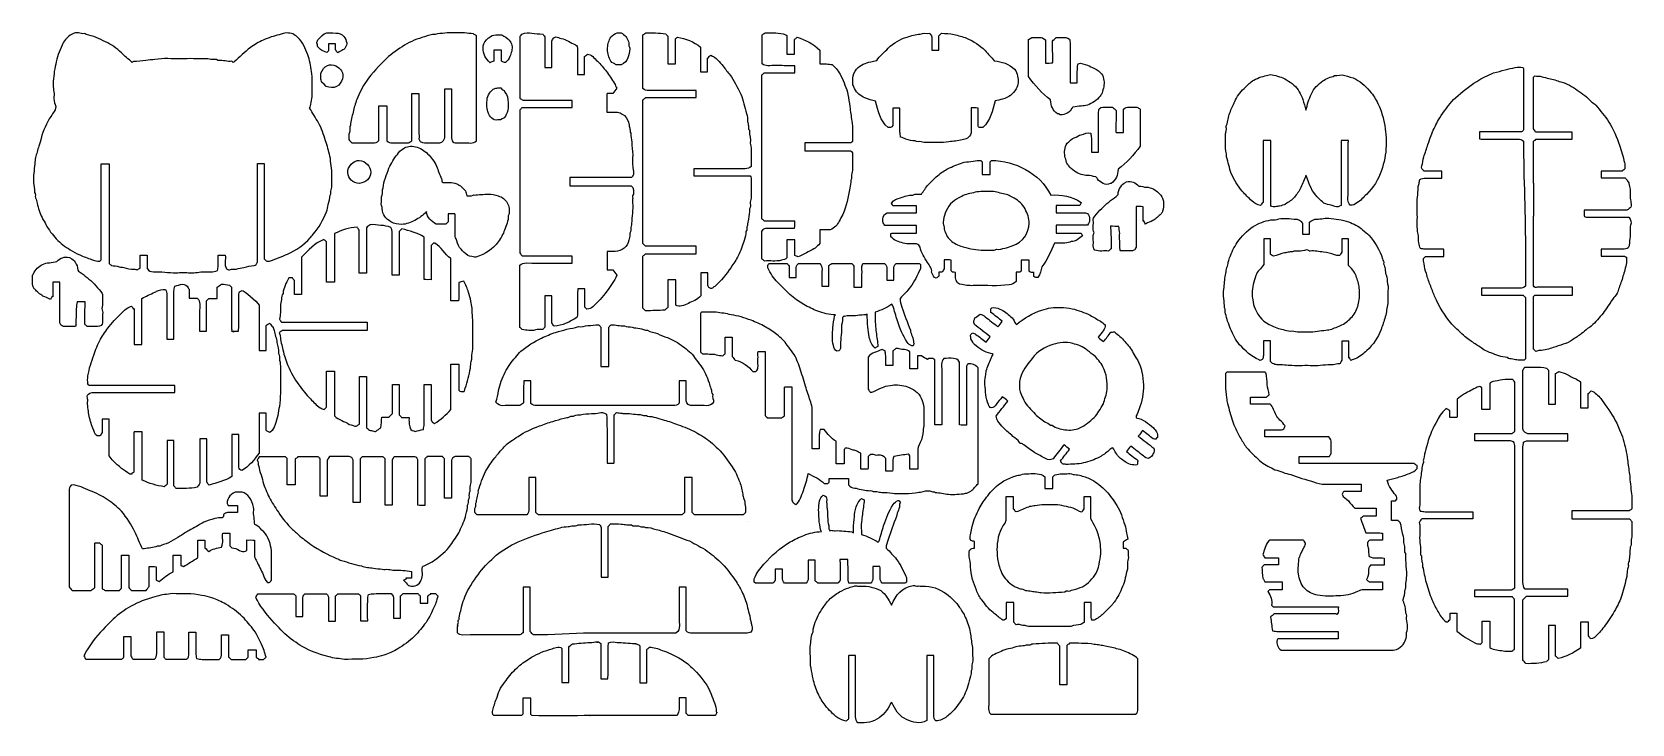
# Model space of a CAD drawing. Header units: centimetres. Extents: x -24.9 to 44.3, y -14.9 to 15.
import ezdxf

# ---------------------------------------------------------------- set-up
doc = ezdxf.new("R2010")
doc.units = ezdxf.units.CM
doc.header["$MEASUREMENT"] = 0
doc.layers.add('Layer 1', color=7, linetype='Continuous')

msp = doc.modelspace()

# ---------------------------------------------------------------- linework, layer by layer
at = {"layer": 'Layer 1'}
for points, knots in [([(-20.5353, 13.73021), (-20.519, 13.7424), (-20.49988, 13.7567), (-20.48651, 13.76669), (-20.48651, 13.76669), (-20.30185, 13.78198), (-20.1174, 13.77747), (-19.94348, 13.81808), (-19.94348, 13.81808), (-19.81197, 13.84879), (-19.68166, 13.82797), (-19.55557, 13.85287), (-19.55557, 13.85287), (-19.18441, 13.92615), (-18.81103, 13.8767), (-18.43902, 13.88638), (-18.43902, 13.88638), (-18.06838, 13.89602), (-17.69727, 13.89079), (-17.32643, 13.88674), (-17.32643, 13.88674), (-17.24207, 13.88582), (-17.15777, 13.864), (-17.07378, 13.8498), (-17.07378, 13.8498), (-16.99579, 13.83662), (-16.90858, 13.88622), (-16.8385, 13.81479), (-16.8385, 13.81479), (-16.832, 13.80817), (-16.81408, 13.81047), (-16.8019, 13.81205), (-16.8019, 13.81205), (-16.60636, 13.83742), (-16.41881, 13.74382), (-16.2323, 13.77697), (-16.2323, 13.77697), (-16.20557, 13.75684), (-16.18649, 13.74248), (-16.17076, 13.73063), (-16.17076, 13.73063), (-16.1516, 13.74028), (-16.13926, 13.74362), (-16.1307, 13.75123), (-16.1307, 13.75123), (-15.8968, 13.95886), (-15.67322, 14.17978), (-15.42627, 14.37046), (-15.42627, 14.37046), (-15.25818, 14.50026), (-15.06261, 14.59845), (-14.87001, 14.69145), (-14.87001, 14.69145), (-14.65108, 14.79715), (-14.4192, 14.87235), (-14.18058, 14.92622), (-14.18058, 14.92622), (-14.06961, 14.95128), (-13.96403, 14.99903), (-13.84748, 15.0015), (-13.84748, 15.0015), (-13.66679, 15.00532), (-13.52052, 14.94378), (-13.38526, 14.81658), (-13.38526, 14.81658), (-13.16028, 14.60504), (-13.05147, 14.32848), (-12.94941, 14.05559), (-12.94941, 14.05559), (-12.86403, 13.82731), (-12.82382, 13.5808), (-12.78127, 13.33656), (-12.78127, 13.33656), (-12.7316, 13.05149), (-12.76828, 12.77011), (-12.75163, 12.48777), (-12.75163, 12.48777), (-12.73885, 12.27084), (-12.80386, 12.06164), (-12.82898, 11.84836), (-12.82898, 11.84836), (-12.83289, 11.81518), (-12.85804, 11.7845), (-12.87099, 11.75759), (-12.87099, 11.75759), (-12.73784, 11.53978), (-12.60664, 11.3325), (-12.48293, 11.12085), (-12.48293, 11.12085), (-12.34151, 10.87889), (-12.27228, 10.6071), (-12.17452, 10.34708), (-12.17452, 10.34708), (-12.09257, 10.1291), (-12.05611, 9.89875), (-11.98836, 9.6766), (-11.98836, 9.6766), (-11.94772, 9.54331), (-11.97414, 9.39066), (-11.94135, 9.25366), (-11.94135, 9.25366), (-11.87837, 8.99052), (-11.921, 8.72619), (-11.90705, 8.46296), (-11.90705, 8.46296), (-11.90282, 8.3831), (-11.90979, 8.30628), (-11.94173, 8.22821), (-11.94173, 8.22821), (-11.97098, 8.15671), (-11.90859, 8.06366), (-11.98325, 7.996), (-11.98325, 7.996), (-11.98183, 7.85446), (-12.02332, 7.72108), (-12.05952, 7.58643), (-12.05952, 7.58643), (-12.08745, 7.48255), (-12.09647, 7.37104), (-12.13937, 7.2742), (-12.13937, 7.2742), (-12.29256, 6.92834), (-12.4575, 6.58802), (-12.71702, 6.30449), (-12.71702, 6.30449), (-12.7622, 6.25512), (-12.79544, 6.19485), (-12.84033, 6.14515), (-12.84033, 6.14515), (-13.11476, 5.84135), (-13.44849, 5.61738), (-13.81802, 5.44945), (-13.81802, 5.44945), (-14.05977, 5.33958), (-14.31084, 5.24983), (-14.55966, 5.15618), (-14.55966, 5.15618), (-14.61037, 5.1371), (-14.66969, 5.14088), (-14.7218, 5.13451), (-14.7218, 5.13451), (-14.75768, 5.17142), (-14.78882, 5.20345), (-14.82769, 5.24344), (-14.82769, 5.24344), (-14.82769, 6.60747), (-14.82769, 7.98047), (-14.82769, 9.35715), (-14.82769, 9.35715), (-14.92841, 9.35715), (-15.02246, 9.35715), (-15.12324, 9.35715), (-15.12324, 9.35715), (-15.12324, 7.93058), (-15.12324, 6.50641), (-15.12324, 5.10799), (-15.12324, 5.10799), (-15.14872, 5.05858), (-15.1623, 5.03224), (-15.17814, 5.00152), (-15.17814, 5.00152), (-15.2024, 4.98653), (-15.23275, 4.95177), (-15.26328, 4.95161), (-15.26328, 4.95161), (-15.41776, 4.95078), (-15.56139, 4.89598), (-15.71077, 4.87127), (-15.71077, 4.87127), (-15.81729, 4.85364), (-15.92329, 4.83601), (-16.02734, 4.80276), (-16.02734, 4.80276), (-16.08522, 4.78426), (-16.15321, 4.79967), (-16.21609, 4.79379), (-16.21609, 4.79379), (-16.26305, 4.7894), (-16.30912, 4.7754), (-16.3696, 4.76274), (-16.3696, 4.76274), (-16.38604, 4.77087), (-16.4177, 4.78652), (-16.46581, 4.8103), (-16.46581, 4.8103), (-16.56725, 4.98613), (-16.47909, 5.20015), (-16.52031, 5.40417), (-16.52031, 5.40417), (-16.61481, 5.40417), (-16.70888, 5.40417), (-16.81784, 5.40417), (-16.81784, 5.40417), (-16.81784, 5.25329), (-16.81475, 5.10161), (-16.8192, 4.95016), (-16.8192, 4.95016), (-16.82131, 4.87859), (-16.83788, 4.80746), (-16.84733, 4.74014), (-16.84733, 4.74014), (-17.03604, 4.66601), (-17.22364, 4.67535), (-17.40933, 4.68108), (-17.40933, 4.68108), (-17.6168, 4.68748), (-17.81738, 4.62301), (-18.02678, 4.63816), (-18.02678, 4.63816), (-18.23035, 4.65289), (-18.43593, 4.64585), (-18.64041, 4.64034), (-18.64041, 4.64034), (-18.96873, 4.6315), (-19.2929, 4.70048), (-19.62234, 4.68446), (-19.62234, 4.68446), (-19.72012, 4.67971), (-19.82846, 4.71665), (-19.88925, 4.82656), (-19.88925, 4.82656), (-19.88925, 5.01055), (-19.88925, 5.20189), (-19.88925, 5.40099), (-19.88925, 5.40099), (-19.98947, 5.40099), (-20.08804, 5.40099), (-20.19355, 5.40099), (-20.19355, 5.40099), (-20.19355, 5.21369), (-20.19355, 5.03), (-20.19355, 4.84499), (-20.19355, 4.84499), (-20.23871, 4.81685), (-20.27964, 4.79135), (-20.31486, 4.76941), (-20.31486, 4.76941), (-20.36431, 4.77844), (-20.40926, 4.79389), (-20.45409, 4.79353), (-20.45409, 4.79353), (-20.60858, 4.7923), (-20.75827, 4.80938), (-20.90321, 4.86841), (-20.90321, 4.86841), (-20.96384, 4.8931), (-21.03002, 4.87212), (-21.10033, 4.90228), (-21.10033, 4.90228), (-21.20324, 4.94642), (-21.32845, 4.93858), (-21.43888, 4.95225), (-21.43888, 4.95225), (-21.47409, 4.98454), (-21.50689, 5.01464), (-21.53826, 5.04341), (-21.53826, 5.04341), (-21.53826, 6.47925), (-21.53826, 7.91139), (-21.53826, 9.35219), (-21.53826, 9.35219), (-21.65026, 9.35219), (-21.76165, 9.35219), (-21.87998, 9.35219), (-21.87998, 9.35219), (-21.87998, 7.96529), (-21.87998, 6.57949), (-21.87998, 5.20041), (-21.87998, 5.20041), (-21.90025, 5.18014), (-21.91381, 5.16658), (-21.93263, 5.14776), (-21.93263, 5.14776), (-22.05897, 5.11895), (-22.17278, 5.16904), (-22.29456, 5.21295), (-22.29456, 5.21295), (-22.46714, 5.27517), (-22.63834, 5.34227), (-22.80639, 5.41344), (-22.80639, 5.41344), (-22.94726, 5.47309), (-23.08223, 5.55172), (-23.21512, 5.63357), (-23.21512, 5.63357), (-23.43647, 5.76992), (-23.65349, 5.91344), (-23.82006, 6.10813), (-23.82006, 6.10813), (-23.98418, 6.29996), (-24.15461, 6.49064), (-24.26802, 6.72572), (-24.26802, 6.72572), (-24.31587, 6.82491), (-24.38525, 6.92003), (-24.43381, 7.02208), (-24.43381, 7.02208), (-24.52832, 7.22071), (-24.60263, 7.42661), (-24.64846, 7.64352), (-24.64846, 7.64352), (-24.6653, 7.72322), (-24.67704, 7.80603), (-24.71671, 7.88352), (-24.71671, 7.88352), (-24.75166, 7.95178), (-24.68346, 8.04777), (-24.75999, 8.11494), (-24.75999, 8.11494), (-24.76316, 8.11772), (-24.76148, 8.12748), (-24.76024, 8.13363), (-24.76024, 8.13363), (-24.73219, 8.27293), (-24.79948, 8.40311), (-24.79889, 8.53981), (-24.79889, 8.53981), (-24.79831, 8.6741), (-24.81955, 8.81266), (-24.79309, 8.94151), (-24.79309, 8.94151), (-24.76501, 9.07825), (-24.78095, 9.21631), (-24.75389, 9.34748), (-24.75389, 9.34748), (-24.73493, 9.43943), (-24.73334, 9.52999), (-24.71929, 9.62027), (-24.71929, 9.62027), (-24.70669, 9.70122), (-24.6588, 9.77701), (-24.64848, 9.85789), (-24.64848, 9.85789), (-24.63675, 9.94974), (-24.59583, 10.02922), (-24.57239, 10.11451), (-24.57239, 10.11451), (-24.43379, 10.61872), (-24.36867, 10.82661), (-24.18278, 11.1812), (-24.18278, 11.1812), (-24.10507, 11.32944), (-24.00592, 11.46662), (-23.91386, 11.60707), (-23.91386, 11.60707), (-23.85171, 11.70189), (-23.8165, 11.7855), (-23.86555, 11.91075), (-23.86555, 11.91075), (-23.90318, 12.00685), (-23.92993, 12.11996), (-23.91864, 12.23546), (-23.91864, 12.23546), (-23.89971, 12.42908), (-23.96392, 12.61816), (-23.96046, 12.81414), (-23.96046, 12.81414), (-23.9579, 12.959), (-23.91364, 13.09613), (-23.91606, 13.23938), (-23.91606, 13.23938), (-23.91846, 13.38092), (-23.86343, 13.5135), (-23.8452, 13.64958), (-23.8452, 13.64958), (-23.80557, 13.9455), (-23.69176, 14.21203), (-23.56948, 14.4769), (-23.56948, 14.4769), (-23.49048, 14.64803), (-23.37022, 14.79695), (-23.21917, 14.90434), (-23.21917, 14.90434), (-23.07796, 15.00473), (-22.9006, 15.04333), (-22.73222, 14.97949), (-22.73222, 14.97949), (-22.66119, 14.95256), (-22.57671, 15.00587), (-22.52229, 14.93101), (-22.52229, 14.93101), (-22.22557, 14.88015), (-21.96081, 14.74621), (-21.69215, 14.61922), (-21.69215, 14.61922), (-21.43635, 14.49831), (-21.20835, 14.34322), (-21.00538, 14.14589), (-21.00538, 14.14589), (-20.86141, 14.00592), (-20.70469, 13.87906), (-20.5353, 13.73021)], [0, 0, 0, 0, 0.01010101, 0.01010101, 0.01010101, 0.01010101, 0.02020202, 0.02020202, 0.02020202, 0.02020202, 0.03030303, 0.03030303, 0.03030303, 0.03030303, 0.04040404, 0.04040404, 0.04040404, 0.04040404, 0.05050505, 0.05050505, 0.05050505, 0.05050505, 0.06060606, 0.06060606, 0.06060606, 0.06060606, 0.07070707, 0.07070707, 0.07070707, 0.07070707, 0.08080808, 0.08080808, 0.08080808, 0.08080808, 0.09090909, 0.09090909, 0.09090909, 0.09090909, 0.1010101, 0.1010101, 0.1010101, 0.1010101, 0.11111111, 0.11111111, 0.11111111, 0.11111111, 0.12121212, 0.12121212, 0.12121212, 0.12121212, 0.13131313, 0.13131313, 0.13131313, 0.13131313, 0.14141414, 0.14141414, 0.14141414, 0.14141414, 0.15151515, 0.15151515, 0.15151515, 0.15151515, 0.16161616, 0.16161616, 0.16161616, 0.16161616, 0.17171717, 0.17171717, 0.17171717, 0.17171717, 0.18181818, 0.18181818, 0.18181818, 0.18181818, 0.19191919, 0.19191919, 0.19191919, 0.19191919, 0.2020202, 0.2020202, 0.2020202, 0.2020202, 0.21212121, 0.21212121, 0.21212121, 0.21212121, 0.22222222, 0.22222222, 0.22222222, 0.22222222, 0.23232323, 0.23232323, 0.23232323, 0.23232323, 0.24242424, 0.24242424, 0.24242424, 0.24242424, 0.25252525, 0.25252525, 0.25252525, 0.25252525, 0.26262626, 0.26262626, 0.26262626, 0.26262626, 0.27272727, 0.27272727, 0.27272727, 0.27272727, 0.28282828, 0.28282828, 0.28282828, 0.28282828, 0.29292929, 0.29292929, 0.29292929, 0.29292929, 0.3030303, 0.3030303, 0.3030303, 0.3030303, 0.31313131, 0.31313131, 0.31313131, 0.31313131, 0.32323232, 0.32323232, 0.32323232, 0.32323232, 0.33333333, 0.33333333, 0.33333333, 0.33333333, 0.34343434, 0.34343434, 0.34343434, 0.34343434, 0.35353535, 0.35353535, 0.35353535, 0.35353535, 0.36363636, 0.36363636, 0.36363636, 0.36363636, 0.37373737, 0.37373737, 0.37373737, 0.37373737, 0.38383838, 0.38383838, 0.38383838, 0.38383838, 0.39393939, 0.39393939, 0.39393939, 0.39393939, 0.4040404, 0.4040404, 0.4040404, 0.4040404, 0.41414141, 0.41414141, 0.41414141, 0.41414141, 0.42424242, 0.42424242, 0.42424242, 0.42424242, 0.43434343, 0.43434343, 0.43434343, 0.43434343, 0.44444444, 0.44444444, 0.44444444, 0.44444444, 0.45454545, 0.45454545, 0.45454545, 0.45454545, 0.46464646, 0.46464646, 0.46464646, 0.46464646, 0.47474747, 0.47474747, 0.47474747, 0.47474747, 0.48484848, 0.48484848, 0.48484848, 0.48484848, 0.49494949, 0.49494949, 0.49494949, 0.49494949, 0.50505051, 0.50505051, 0.50505051, 0.50505051, 0.51515152, 0.51515152, 0.51515152, 0.51515152, 0.52525253, 0.52525253, 0.52525253, 0.52525253, 0.53535354, 0.53535354, 0.53535354, 0.53535354, 0.54545455, 0.54545455, 0.54545455, 0.54545455, 0.55555556, 0.55555556, 0.55555556, 0.55555556, 0.56565657, 0.56565657, 0.56565657, 0.56565657, 0.57575758, 0.57575758, 0.57575758, 0.57575758, 0.58585859, 0.58585859, 0.58585859, 0.58585859, 0.5959596, 0.5959596, 0.5959596, 0.5959596, 0.60606061, 0.60606061, 0.60606061, 0.60606061, 0.61616162, 0.61616162, 0.61616162, 0.61616162, 0.62626263, 0.62626263, 0.62626263, 0.62626263, 0.63636364, 0.63636364, 0.63636364, 0.63636364, 0.64646465, 0.64646465, 0.64646465, 0.64646465, 0.65656566, 0.65656566, 0.65656566, 0.65656566, 0.66666667, 0.66666667, 0.66666667, 0.66666667, 0.67676768, 0.67676768, 0.67676768, 0.67676768, 0.68686869, 0.68686869, 0.68686869, 0.68686869, 0.6969697, 0.6969697, 0.6969697, 0.6969697, 0.70707071, 0.70707071, 0.70707071, 0.70707071, 0.71717172, 0.71717172, 0.71717172, 0.71717172, 0.72727273, 0.72727273, 0.72727273, 0.72727273, 0.73737374, 0.73737374, 0.73737374, 0.73737374, 0.74747475, 0.74747475, 0.74747475, 0.74747475, 0.75757576, 0.75757576, 0.75757576, 0.75757576, 0.76767677, 0.76767677, 0.76767677, 0.76767677, 0.77777778, 0.77777778, 0.77777778, 0.77777778, 0.78787879, 0.78787879, 0.78787879, 0.78787879, 0.7979798, 0.7979798, 0.7979798, 0.7979798, 0.80808081, 0.80808081, 0.80808081, 0.80808081, 0.81818182, 0.81818182, 0.81818182, 0.81818182, 0.82828283, 0.82828283, 0.82828283, 0.82828283, 0.83838384, 0.83838384, 0.83838384, 0.83838384, 0.84848485, 0.84848485, 0.84848485, 0.84848485, 0.85858586, 0.85858586, 0.85858586, 0.85858586, 0.86868687, 0.86868687, 0.86868687, 0.86868687, 0.87878788, 0.87878788, 0.87878788, 0.87878788, 0.88888889, 0.88888889, 0.88888889, 0.88888889, 0.8989899, 0.8989899, 0.8989899, 0.8989899, 0.90909091, 0.90909091, 0.90909091, 0.90909091, 0.91919192, 0.91919192, 0.91919192, 0.91919192, 0.92929293, 0.92929293, 0.92929293, 0.92929293, 0.93939394, 0.93939394, 0.93939394, 0.93939394, 0.94949495, 0.94949495, 0.94949495, 0.94949495, 0.95959596, 0.95959596, 0.95959596, 0.95959596, 0.96969697, 0.96969697, 0.96969697, 0.96969697, 0.97979798, 0.97979798, 0.97979798, 0.97979798, 1, 1, 1, 1]), ([(-11.3894, 14.85407), (-11.48745, 14.9473), (-11.60455, 14.99636), (-11.73122, 15.00061), (-11.73122, 15.00061), (-11.9113, 15.00664), (-12.0952, 15.03168), (-12.24502, 14.96951), (-12.24502, 14.96951), (-12.34533, 14.86915), (-12.43046, 14.78401), (-12.50659, 14.70786), (-12.50659, 14.70786), (-12.52489, 14.65579), (-12.56656, 14.59595), (-12.55107, 14.56904), (-12.55107, 14.56904), (-12.52005, 14.51516), (-12.52431, 14.4642), (-12.52125, 14.41041), (-12.52125, 14.41041), (-12.37195, 14.25954), (-12.37195, 14.25954), (-12.11645, 14.15567), (-12.11645, 14.15567), (-12.09894, 14.17521), (-12.07853, 14.19802), (-12.05189, 14.22777), (-12.05189, 14.22777), (-12.05189, 14.33007), (-12.05189, 14.43653), (-12.05189, 14.5375), (-12.05189, 14.5375), (-11.94873, 14.5375), (-11.85455, 14.5375), (-11.75404, 14.5375), (-11.75404, 14.5375), (-11.75404, 14.43746), (-11.75404, 14.3432), (-11.75404, 14.27763), (-11.75404, 14.27763), (-11.71116, 14.22312), (-11.68376, 14.18829), (-11.65117, 14.14685), (-11.65117, 14.14685), (-11.56304, 14.19724), (-11.49953, 14.24693), (-11.42748, 14.27039), (-11.42748, 14.27039), (-11.37235, 14.28834), (-11.35207, 14.31619), (-11.32955, 14.36387), (-11.32955, 14.36387), (-11.29608, 14.43465), (-11.24208, 14.51086), (-11.26076, 14.581), (-11.26076, 14.581), (-11.28593, 14.67562), (-11.30878, 14.77743), (-11.3894, 14.85407)], [0, 0, 0, 0, 0.0625, 0.0625, 0.0625, 0.0625, 0.125, 0.125, 0.125, 0.125, 0.1875, 0.1875, 0.1875, 0.1875, 0.25, 0.25, 0.25, 0.25, 0.3125, 0.3125, 0.3125, 0.3125, 0.375, 0.375, 0.375, 0.375, 0.4375, 0.4375, 0.4375, 0.4375, 0.5, 0.5, 0.5, 0.5, 0.5625, 0.5625, 0.5625, 0.5625, 0.625, 0.625, 0.625, 0.625, 0.6875, 0.6875, 0.6875, 0.6875, 0.75, 0.75, 0.75, 0.75, 0.8125, 0.8125, 0.8125, 0.8125, 0.875, 0.875, 0.875, 0.875, 1, 1, 1, 1]), ([(-5.77936, 14.95924), (-5.74191, 14.93647), (-5.70074, 14.91144), (-5.65713, 14.88492), (-5.65713, 14.88492), (-5.65713, 13.36907), (-5.65713, 11.85579), (-5.65713, 10.33981), (-5.65713, 10.33981), (-5.72205, 10.26999), (-5.80412, 10.24507), (-5.90356, 10.24731), (-5.90356, 10.24731), (-6.13341, 10.2525), (-6.36345, 10.24896), (-6.57745, 10.24896), (-6.57745, 10.24896), (-6.61723, 10.26875), (-6.64375, 10.28195), (-6.67649, 10.29823), (-6.67649, 10.29823), (-6.69074, 10.32792), (-6.71625, 10.36365), (-6.72454, 10.40301), (-6.72454, 10.40301), (-6.73355, 10.44585), (-6.72658, 10.49207), (-6.72658, 10.53681), (-6.72658, 10.53681), (-6.72658, 11.21439), (-6.72658, 11.89197), (-6.72658, 12.58441), (-6.72658, 12.58441), (-6.82401, 12.59536), (-6.92292, 12.58665), (-7.02811, 12.59045), (-7.02811, 12.59045), (-7.02811, 11.86172), (-7.02811, 11.14116), (-7.02811, 10.46585), (-7.02811, 10.46585), (-7.09, 10.27762), (-7.2006, 10.23921), (-7.34379, 10.24752), (-7.34379, 10.24752), (-7.46484, 10.25454), (-7.58664, 10.25062), (-7.70806, 10.2485), (-7.70806, 10.2485), (-7.83176, 10.24635), (-7.9547, 10.24501), (-8.0818, 10.31861), (-8.0818, 10.31861), (-8.09893, 10.34945), (-8.12492, 10.39621), (-8.14628, 10.43463), (-8.14628, 10.43463), (-8.10301, 10.53085), (-8.16241, 10.61457), (-8.14918, 10.70187), (-8.14918, 10.70187), (-8.13592, 10.78935), (-8.14627, 10.88041), (-8.14627, 10.9699), (-8.14627, 10.9699), (-8.14627, 11.06578), (-8.14627, 11.16167), (-8.14627, 11.25755), (-8.14627, 11.25755), (-8.14627, 11.35344), (-8.14627, 11.44932), (-8.14627, 11.5452), (-8.14627, 11.5452), (-8.14627, 11.64109), (-8.14627, 11.73697), (-8.14627, 11.83285), (-8.14627, 11.83285), (-8.14627, 11.92235), (-8.14627, 12.01183), (-8.14627, 12.10133), (-8.14627, 12.10133), (-8.14627, 12.19625), (-8.14627, 12.29117), (-8.14627, 12.39179), (-8.14627, 12.39179), (-8.24741, 12.39179), (-8.34155, 12.39179), (-8.44901, 12.39179), (-8.44901, 12.39179), (-8.44901, 11.70936), (-8.44901, 11.02255), (-8.44901, 10.33837), (-8.44901, 10.33837), (-8.50088, 10.30663), (-8.54199, 10.28148), (-8.59516, 10.24896), (-8.59516, 10.24896), (-8.8177, 10.24896), (-9.0535, 10.25129), (-9.28921, 10.2478), (-9.28921, 10.2478), (-9.3812, 10.24644), (-9.4578, 10.27149), (-9.52734, 10.34503), (-9.52734, 10.34503), (-9.52734, 10.84125), (-9.52734, 11.34446), (-9.52734, 11.85406), (-9.52734, 11.85406), (-9.64037, 11.85406), (-9.74733, 11.85406), (-9.86766, 11.85406), (-9.86766, 11.85406), (-9.86766, 11.35237), (-9.86766, 10.84451), (-9.86766, 10.35138), (-9.86766, 10.35138), (-9.94925, 10.2632), (-10.03497, 10.24657), (-10.13227, 10.24769), (-10.13227, 10.24769), (-10.43267, 10.25117), (-10.73313, 10.24896), (-11.03973, 10.24896), (-11.03973, 10.24896), (-11.07834, 10.29315), (-11.1199, 10.34071), (-11.17543, 10.40425), (-11.17543, 10.40425), (-11.16112, 10.48677), (-11.19451, 10.59404), (-11.1449, 10.70731), (-11.1449, 10.70731), (-11.10503, 10.79833), (-11.17037, 10.91854), (-11.10074, 11.01488), (-11.10074, 11.01488), (-11.10887, 11.213), (-11.02304, 11.39211), (-10.98752, 11.58121), (-10.98752, 11.58121), (-10.95212, 11.76976), (-10.89143, 11.95105), (-10.82841, 12.12962), (-10.82841, 12.12962), (-10.72921, 12.41064), (-10.57635, 12.66641), (-10.4124, 12.91635), (-10.4124, 12.91635), (-10.16955, 13.28656), (-9.85305, 13.58909), (-9.5425, 13.89779), (-9.5425, 13.89779), (-9.31158, 14.12733), (-9.03591, 14.29574), (-8.76477, 14.47224), (-8.76477, 14.47224), (-8.49689, 14.64662), (-8.1981, 14.7447), (-7.90084, 14.84018), (-7.90084, 14.84018), (-7.75523, 14.88695), (-7.60129, 14.94559), (-7.43884, 14.93008), (-7.43884, 14.93008), (-7.31053, 15.0123), (-7.16209, 14.95056), (-7.02317, 14.98911), (-7.02317, 14.98911), (-6.89305, 15.02521), (-6.74683, 15.00471), (-6.60766, 15.00642), (-6.60766, 15.00642), (-6.46066, 15.00822), (-6.31333, 15.0126), (-6.1667, 15.00503), (-6.1667, 15.00503), (-6.04401, 14.99871), (-5.92212, 14.97678), (-5.77936, 14.95924)], [0, 0, 0, 0, 0.02173913, 0.02173913, 0.02173913, 0.02173913, 0.04347826, 0.04347826, 0.04347826, 0.04347826, 0.06521739, 0.06521739, 0.06521739, 0.06521739, 0.08695652, 0.08695652, 0.08695652, 0.08695652, 0.10869565, 0.10869565, 0.10869565, 0.10869565, 0.13043478, 0.13043478, 0.13043478, 0.13043478, 0.15217391, 0.15217391, 0.15217391, 0.15217391, 0.17391304, 0.17391304, 0.17391304, 0.17391304, 0.19565217, 0.19565217, 0.19565217, 0.19565217, 0.2173913, 0.2173913, 0.2173913, 0.2173913, 0.23913043, 0.23913043, 0.23913043, 0.23913043, 0.26086957, 0.26086957, 0.26086957, 0.26086957, 0.2826087, 0.2826087, 0.2826087, 0.2826087, 0.30434783, 0.30434783, 0.30434783, 0.30434783, 0.32608696, 0.32608696, 0.32608696, 0.32608696, 0.34782609, 0.34782609, 0.34782609, 0.34782609, 0.36956522, 0.36956522, 0.36956522, 0.36956522, 0.39130435, 0.39130435, 0.39130435, 0.39130435, 0.41304348, 0.41304348, 0.41304348, 0.41304348, 0.43478261, 0.43478261, 0.43478261, 0.43478261, 0.45652174, 0.45652174, 0.45652174, 0.45652174, 0.47826087, 0.47826087, 0.47826087, 0.47826087, 0.5, 0.5, 0.5, 0.5, 0.52173913, 0.52173913, 0.52173913, 0.52173913, 0.54347826, 0.54347826, 0.54347826, 0.54347826, 0.56521739, 0.56521739, 0.56521739, 0.56521739, 0.58695652, 0.58695652, 0.58695652, 0.58695652, 0.60869565, 0.60869565, 0.60869565, 0.60869565, 0.63043478, 0.63043478, 0.63043478, 0.63043478, 0.65217391, 0.65217391, 0.65217391, 0.65217391, 0.67391304, 0.67391304, 0.67391304, 0.67391304, 0.69565217, 0.69565217, 0.69565217, 0.69565217, 0.7173913, 0.7173913, 0.7173913, 0.7173913, 0.73913043, 0.73913043, 0.73913043, 0.73913043, 0.76086957, 0.76086957, 0.76086957, 0.76086957, 0.7826087, 0.7826087, 0.7826087, 0.7826087, 0.80434783, 0.80434783, 0.80434783, 0.80434783, 0.82608696, 0.82608696, 0.82608696, 0.82608696, 0.84782609, 0.84782609, 0.84782609, 0.84782609, 0.86956522, 0.86956522, 0.86956522, 0.86956522, 0.89130435, 0.89130435, 0.89130435, 0.89130435, 0.91304348, 0.91304348, 0.91304348, 0.91304348, 0.93478261, 0.93478261, 0.93478261, 0.93478261, 0.95652174, 0.95652174, 0.95652174, 0.95652174, 1, 1, 1, 1]), ([(-4.23517, 14.68676), (-4.32285, 14.78463), (-4.42654, 14.85805), (-4.56358, 14.91769), (-4.56358, 14.91769), (-4.63189, 14.91769), (-4.7213, 14.91324), (-4.8101, 14.91876), (-4.8101, 14.91876), (-4.93489, 14.92653), (-5.0302, 14.86387), (-5.12372, 14.79706), (-5.12372, 14.79706), (-5.15959, 14.77146), (-5.18707, 14.7343), (-5.21929, 14.70337), (-5.21929, 14.70337), (-5.32142, 14.60528), (-5.36822, 14.47932), (-5.36674, 14.34422), (-5.36674, 14.34422), (-5.364, 14.09595), (-5.26258, 13.88839), (-5.06683, 13.71729), (-5.06683, 13.71729), (-5.01211, 13.7395), (-4.95858, 13.76124), (-4.90007, 13.78499), (-4.90007, 13.78499), (-4.90007, 13.94972), (-4.90007, 14.10708), (-4.90007, 14.25965), (-4.90007, 14.25965), (-4.78444, 14.25965), (-4.67765, 14.25965), (-4.56475, 14.25965), (-4.56475, 14.25965), (-4.56475, 14.09621), (-4.56475, 13.93833), (-4.56475, 13.78458), (-4.56475, 13.78458), (-4.53181, 13.76739), (-4.50675, 13.75013), (-4.47904, 13.74098), (-4.47904, 13.74098), (-4.45068, 13.73162), (-4.41973, 13.73017), (-4.39307, 13.72578), (-4.39307, 13.72578), (-4.31649, 13.80431), (-4.24996, 13.87785), (-4.20726, 13.98001), (-4.20726, 13.98001), (-4.17449, 14.05839), (-4.15119, 14.13524), (-4.13023, 14.21652), (-4.13023, 14.21652), (-4.08585, 14.38854), (-4.1226, 14.56108), (-4.23517, 14.68676)], [0, 0, 0, 0, 0.0625, 0.0625, 0.0625, 0.0625, 0.125, 0.125, 0.125, 0.125, 0.1875, 0.1875, 0.1875, 0.1875, 0.25, 0.25, 0.25, 0.25, 0.3125, 0.3125, 0.3125, 0.3125, 0.375, 0.375, 0.375, 0.375, 0.4375, 0.4375, 0.4375, 0.4375, 0.5, 0.5, 0.5, 0.5, 0.5625, 0.5625, 0.5625, 0.5625, 0.625, 0.625, 0.625, 0.625, 0.6875, 0.6875, 0.6875, 0.6875, 0.75, 0.75, 0.75, 0.75, 0.8125, 0.8125, 0.8125, 0.8125, 0.875, 0.875, 0.875, 0.875, 1, 1, 1, 1]), ([(1.03541, 8.40316), (0.15722, 8.40316), (-0.72979, 8.40316), (-1.61633, 8.40316), (-1.61633, 8.40316), (-1.61633, 8.52156), (-1.61633, 8.63298), (-1.61633, 8.7507), (-1.61633, 8.7507), (-0.72014, 8.7507), (0.16686, 8.7507), (1.05538, 8.7507), (1.05538, 8.7507), (1.08286, 8.79686), (1.10735, 8.83802), (1.13711, 8.88802), (1.13711, 8.88802), (1.13711, 8.93446), (1.14208, 8.99233), (1.13566, 9.04888), (1.13566, 9.04888), (1.12964, 9.10191), (1.10184, 9.15329), (1.1005, 9.20585), (1.1005, 9.20585), (1.09589, 9.38477), (1.08803, 9.56473), (1.10171, 9.74273), (1.10171, 9.74273), (1.11584, 9.92675), (1.04691, 10.10122), (1.05997, 10.28342), (1.05997, 10.28342), (1.06933, 10.41425), (0.99488, 10.53742), (1.02201, 10.67036), (1.02201, 10.67036), (0.96883, 10.7202), (0.99035, 10.78599), (0.98252, 10.84616), (0.98252, 10.84616), (0.9748, 10.90547), (0.95191, 10.96302), (0.94628, 11.02235), (0.94628, 11.02235), (0.91533, 11.3493), (0.63713, 11.59196), (0.33444, 11.58462), (0.33444, 11.58462), (0.22086, 11.58185), (0.10714, 11.58417), (-0.01398, 11.58417), (-0.01398, 11.58417), (-0.01398, 11.85015), (-0.014, 12.10489), (-0.01373, 12.35961), (-0.01373, 12.35961), (-0.01373, 12.36523), (-0.01111, 12.37142), (-0.00803, 12.37628), (-0.00803, 12.37628), (-0.00468, 12.38155), (0.00062, 12.38557), (0.00492, 12.38996), (0.00492, 12.38996), (0.08202, 12.38996), (0.15876, 12.38996), (0.24908, 12.38996), (0.24908, 12.38996), (0.30251, 12.46137), (0.36081, 12.53928), (0.41789, 12.61556), (0.41789, 12.61556), (0.35804, 12.67962), (0.35378, 12.75563), (0.31655, 12.81898), (0.31655, 12.81898), (0.26159, 12.9125), (0.19699, 12.99915), (0.13723, 13.0882), (0.13723, 13.0882), (0.02537, 13.2549), (-0.09156, 13.41974), (-0.22204, 13.57196), (-0.22204, 13.57196), (-0.34651, 13.71718), (-0.49162, 13.84463), (-0.6263, 13.98125), (-0.6263, 13.98125), (-0.69511, 14.05105), (-0.77495, 14.08809), (-0.84817, 14.08056), (-0.84817, 14.08056), (-0.90364, 14.03778), (-0.94311, 14.00734), (-0.97836, 13.98015), (-0.97836, 13.98015), (-0.97836, 13.71329), (-0.97836, 13.45888), (-0.97836, 13.20481), (-0.97836, 13.20481), (-1.08242, 13.20481), (-1.18103, 13.20481), (-1.28017, 13.20481), (-1.28017, 13.20481), (-1.28017, 13.57186), (-1.28097, 13.92984), (-1.27961, 14.2878), (-1.27961, 14.2878), (-1.27928, 14.37383), (-1.30449, 14.46354), (-1.37594, 14.49398), (-1.37594, 14.49398), (-1.58265, 14.58208), (-1.76901, 14.71565), (-1.99092, 14.76929), (-1.99092, 14.76929), (-2.07029, 14.78848), (-2.14843, 14.81272), (-2.2239, 14.83374), (-2.2239, 14.83374), (-2.36678, 14.79191), (-2.39621, 14.68342), (-2.39426, 14.54834), (-2.39426, 14.54834), (-2.38992, 14.24785), (-2.3926, 13.94727), (-2.39322, 13.64672), (-2.39322, 13.64672), (-2.39334, 13.5984), (-2.39769, 13.5501), (-2.39968, 13.50996), (-2.39968, 13.50996), (-2.5077, 13.50996), (-2.60184, 13.50996), (-2.69334, 13.50996), (-2.69334, 13.50996), (-2.69681, 13.52301), (-2.69968, 13.52877), (-2.69968, 13.53453), (-2.69968, 13.53453), (-2.69987, 13.97574), (-2.69987, 14.41698), (-2.69987, 14.83296), (-2.69987, 14.83296), (-2.74605, 14.89822), (-2.77165, 14.9344), (-2.78693, 14.956), (-2.78693, 14.956), (-2.95502, 14.97612), (-3.10202, 14.95257), (-3.25356, 14.99146), (-3.25356, 14.99146), (-3.38695, 15.02569), (-3.53902, 15.01629), (-3.68981, 14.94646), (-3.68981, 14.94646), (-3.70781, 14.92847), (-3.73937, 14.89691), (-3.76847, 14.86781), (-3.76847, 14.86781), (-3.76847, 13.96692), (-3.76847, 13.06712), (-3.76847, 12.16455), (-3.76847, 12.16455), (-3.71884, 12.13575), (-3.67229, 12.10872), (-3.61891, 12.07774), (-3.61891, 12.07774), (-2.92302, 12.07774), (-2.22105, 12.07774), (-1.51959, 12.07774), (-1.51959, 12.07774), (-1.51959, 11.97357), (-1.51959, 11.87496), (-1.51959, 11.7764), (-1.51959, 11.7764), (-2.24488, 11.7764), (-2.96098, 11.7764), (-3.67871, 11.7764), (-3.67871, 11.7764), (-3.70908, 11.74488), (-3.74005, 11.71274), (-3.76848, 11.68323), (-3.76848, 11.68323), (-3.76848, 9.60552), (-3.76848, 7.52911), (-3.76848, 5.50065), (-3.76848, 5.50065), (-3.72414, 5.43004), (-3.70051, 5.39239), (-3.68207, 5.36304), (-3.68207, 5.36304), (-2.94866, 5.36304), (-2.23389, 5.36304), (-1.51957, 5.36304), (-1.51957, 5.36304), (-1.51957, 5.25892), (-1.51957, 5.16031), (-1.51957, 5.06129), (-1.51957, 5.06129), (-2.18727, 5.06129), (-2.84581, 5.05998), (-3.50434, 5.06265), (-3.50434, 5.06265), (-3.60824, 5.06306), (-3.70069, 5.04905), (-3.77326, 4.96584), (-3.77326, 4.96584), (-3.77326, 4.07228), (-3.77326, 3.17731), (-3.77326, 2.27694), (-3.77326, 2.27694), (-3.74378, 2.24985), (-3.71097, 2.21974), (-3.68172, 2.19289), (-3.68172, 2.19289), (-3.58388, 2.1768), (-3.48741, 2.14734), (-3.39152, 2.14901), (-3.39152, 2.14901), (-3.29503, 2.15071), (-3.20006, 2.12825), (-3.09679, 2.17567), (-3.09679, 2.17567), (-3.01248, 2.21441), (-2.89622, 2.18356), (-2.79796, 2.18356), (-2.79796, 2.18356), (-2.76314, 2.21738), (-2.7311, 2.24851), (-2.69277, 2.28576), (-2.69277, 2.28576), (-2.69277, 2.73254), (-2.69277, 3.18466), (-2.69277, 3.63733), (-2.69277, 3.63733), (-2.59156, 3.63733), (-2.4975, 3.63733), (-2.39677, 3.63733), (-2.39677, 3.63733), (-2.39677, 3.24493), (-2.39677, 2.85666), (-2.39677, 2.47992), (-2.39677, 2.47992), (-2.35983, 2.42352), (-2.33017, 2.37827), (-2.30001, 2.33227), (-2.30001, 2.33227), (-1.92453, 2.34277), (-1.62203, 2.52604), (-1.30888, 2.70557), (-1.30888, 2.70557), (-1.29926, 2.77135), (-1.28212, 2.83652), (-1.28148, 2.90184), (-1.28148, 2.90184), (-1.27853, 3.20234), (-1.28045, 3.50291), (-1.2799, 3.80345), (-1.2799, 3.80345), (-1.27982, 3.85208), (-1.27609, 3.9007), (-1.27438, 3.94164), (-1.27438, 3.94164), (-1.16636, 3.94164), (-1.07211, 3.94164), (-0.9718, 3.94164), (-0.9718, 3.94164), (-0.9718, 3.67443), (-0.9718, 3.41403), (-0.9718, 3.16056), (-0.9718, 3.16056), (-0.9379, 3.12666), (-0.91078, 3.09953), (-0.88363, 3.07241), (-0.88363, 3.07241), (-0.75598, 3.06999), (-0.70332, 3.08704), (-0.62196, 3.16856), (-0.62196, 3.16856), (-0.40971, 3.38119), (-0.19457, 3.58969), (-0.02212, 3.84001), (-0.02212, 3.84001), (0.13138, 4.06286), (0.31208, 4.26724), (0.41332, 4.53838), (0.41332, 4.53838), (0.35808, 4.60961), (0.29869, 4.68615), (0.23868, 4.76355), (0.23868, 4.76355), (0.1475, 4.76355), (0.0668, 4.76355), (-0.00758, 4.76355), (-0.00758, 4.76355), (-0.00758, 5.03315), (-0.00758, 5.29351), (-0.00758, 5.56009), (-0.00758, 5.56009), (0.11292, 5.56009), (0.22718, 5.55974), (0.34145, 5.56017), (0.34145, 5.56017), (0.63953, 5.56128), (0.86715, 5.76009), (0.93934, 6.05373), (0.93934, 6.05373), (0.95745, 6.12744), (0.98826, 6.20948), (0.97956, 6.2853), (0.97956, 6.2853), (0.969, 6.37761), (1.0286, 6.4515), (1.02171, 6.53842), (1.02171, 6.53842), (1.01527, 6.61975), (1.05417, 6.69736), (1.05526, 6.77201), (1.05526, 6.77201), (1.05965, 7.07017), (1.12275, 7.36513), (1.09946, 7.66431), (1.09946, 7.66431), (1.09451, 7.72787), (1.09521, 7.79242), (1.09976, 7.85604), (1.09976, 7.85604), (1.10405, 7.91593), (1.07327, 7.98418), (1.13506, 8.03291), (1.13506, 8.03291), (1.13824, 8.16244), (1.161, 8.29686), (1.03541, 8.40316)], [0, 0, 0, 0, 0.01176471, 0.01176471, 0.01176471, 0.01176471, 0.02352941, 0.02352941, 0.02352941, 0.02352941, 0.03529412, 0.03529412, 0.03529412, 0.03529412, 0.04705882, 0.04705882, 0.04705882, 0.04705882, 0.05882353, 0.05882353, 0.05882353, 0.05882353, 0.07058824, 0.07058824, 0.07058824, 0.07058824, 0.08235294, 0.08235294, 0.08235294, 0.08235294, 0.09411765, 0.09411765, 0.09411765, 0.09411765, 0.10588235, 0.10588235, 0.10588235, 0.10588235, 0.11764706, 0.11764706, 0.11764706, 0.11764706, 0.12941176, 0.12941176, 0.12941176, 0.12941176, 0.14117647, 0.14117647, 0.14117647, 0.14117647, 0.15294118, 0.15294118, 0.15294118, 0.15294118, 0.16470588, 0.16470588, 0.16470588, 0.16470588, 0.17647059, 0.17647059, 0.17647059, 0.17647059, 0.18823529, 0.18823529, 0.18823529, 0.18823529, 0.2, 0.2, 0.2, 0.2, 0.21176471, 0.21176471, 0.21176471, 0.21176471, 0.22352941, 0.22352941, 0.22352941, 0.22352941, 0.23529412, 0.23529412, 0.23529412, 0.23529412, 0.24705882, 0.24705882, 0.24705882, 0.24705882, 0.25882353, 0.25882353, 0.25882353, 0.25882353, 0.27058824, 0.27058824, 0.27058824, 0.27058824, 0.28235294, 0.28235294, 0.28235294, 0.28235294, 0.29411765, 0.29411765, 0.29411765, 0.29411765, 0.30588235, 0.30588235, 0.30588235, 0.30588235, 0.31764706, 0.31764706, 0.31764706, 0.31764706, 0.32941176, 0.32941176, 0.32941176, 0.32941176, 0.34117647, 0.34117647, 0.34117647, 0.34117647, 0.35294118, 0.35294118, 0.35294118, 0.35294118, 0.36470588, 0.36470588, 0.36470588, 0.36470588, 0.37647059, 0.37647059, 0.37647059, 0.37647059, 0.38823529, 0.38823529, 0.38823529, 0.38823529, 0.4, 0.4, 0.4, 0.4, 0.41176471, 0.41176471, 0.41176471, 0.41176471, 0.42352941, 0.42352941, 0.42352941, 0.42352941, 0.43529412, 0.43529412, 0.43529412, 0.43529412, 0.44705882, 0.44705882, 0.44705882, 0.44705882, 0.45882353, 0.45882353, 0.45882353, 0.45882353, 0.47058824, 0.47058824, 0.47058824, 0.47058824, 0.48235294, 0.48235294, 0.48235294, 0.48235294, 0.49411765, 0.49411765, 0.49411765, 0.49411765, 0.50588235, 0.50588235, 0.50588235, 0.50588235, 0.51764706, 0.51764706, 0.51764706, 0.51764706, 0.52941176, 0.52941176, 0.52941176, 0.52941176, 0.54117647, 0.54117647, 0.54117647, 0.54117647, 0.55294118, 0.55294118, 0.55294118, 0.55294118, 0.56470588, 0.56470588, 0.56470588, 0.56470588, 0.57647059, 0.57647059, 0.57647059, 0.57647059, 0.58823529, 0.58823529, 0.58823529, 0.58823529, 0.6, 0.6, 0.6, 0.6, 0.61176471, 0.61176471, 0.61176471, 0.61176471, 0.62352941, 0.62352941, 0.62352941, 0.62352941, 0.63529412, 0.63529412, 0.63529412, 0.63529412, 0.64705882, 0.64705882, 0.64705882, 0.64705882, 0.65882353, 0.65882353, 0.65882353, 0.65882353, 0.67058824, 0.67058824, 0.67058824, 0.67058824, 0.68235294, 0.68235294, 0.68235294, 0.68235294, 0.69411765, 0.69411765, 0.69411765, 0.69411765, 0.70588235, 0.70588235, 0.70588235, 0.70588235, 0.71764706, 0.71764706, 0.71764706, 0.71764706, 0.72941176, 0.72941176, 0.72941176, 0.72941176, 0.74117647, 0.74117647, 0.74117647, 0.74117647, 0.75294118, 0.75294118, 0.75294118, 0.75294118, 0.76470588, 0.76470588, 0.76470588, 0.76470588, 0.77647059, 0.77647059, 0.77647059, 0.77647059, 0.78823529, 0.78823529, 0.78823529, 0.78823529, 0.8, 0.8, 0.8, 0.8, 0.81176471, 0.81176471, 0.81176471, 0.81176471, 0.82352941, 0.82352941, 0.82352941, 0.82352941, 0.83529412, 0.83529412, 0.83529412, 0.83529412, 0.84705882, 0.84705882, 0.84705882, 0.84705882, 0.85882353, 0.85882353, 0.85882353, 0.85882353, 0.87058824, 0.87058824, 0.87058824, 0.87058824, 0.88235294, 0.88235294, 0.88235294, 0.88235294, 0.89411765, 0.89411765, 0.89411765, 0.89411765, 0.90588235, 0.90588235, 0.90588235, 0.90588235, 0.91764706, 0.91764706, 0.91764706, 0.91764706, 0.92941176, 0.92941176, 0.92941176, 0.92941176, 0.94117647, 0.94117647, 0.94117647, 0.94117647, 0.95294118, 0.95294118, 0.95294118, 0.95294118, 0.96470588, 0.96470588, 0.96470588, 0.96470588, 0.97647059, 0.97647059, 0.97647059, 0.97647059, 1, 1, 1, 1]), ([(0.93776, 14.50731), (0.93196, 14.54894), (0.93099, 14.58842), (0.91612, 14.63188), (0.91612, 14.63188), (0.85831, 14.80085), (0.76311, 14.93071), (0.5999, 15.00733), (0.5999, 15.00733), (0.57442, 15.00733), (0.54856, 15.00454), (0.52348, 15.0078), (0.52348, 15.0078), (0.39465, 15.02454), (0.30123, 14.9668), (0.21224, 14.87938), (0.21224, 14.87938), (0.083, 14.75243), (0.04571, 14.58885), (0.01927, 14.42361), (0.01927, 14.42361), (-0.00937, 14.24459), (0.0315, 14.06729), (0.09825, 13.90307), (0.09825, 13.90307), (0.13125, 13.82186), (0.1607, 13.71762), (0.27543, 13.69126), (0.27543, 13.69126), (0.31433, 13.68232), (0.34805, 13.65094), (0.39063, 13.62602), (0.39063, 13.62602), (0.45841, 13.62602), (0.53489, 13.62602), (0.59803, 13.62602), (0.59803, 13.62602), (0.74221, 13.69165), (0.84744, 13.79005), (0.89555, 13.92529), (0.89555, 13.92529), (0.93936, 14.04846), (0.95172, 14.183), (0.97508, 14.31305), (0.97508, 14.31305), (0.97913, 14.33569), (0.97771, 14.3702), (0.96382, 14.38315), (0.96382, 14.38315), (0.92345, 14.42082), (0.94354, 14.46573), (0.93776, 14.50731)], [0, 0, 0, 0, 0.07142857, 0.07142857, 0.07142857, 0.07142857, 0.14285714, 0.14285714, 0.14285714, 0.14285714, 0.21428571, 0.21428571, 0.21428571, 0.21428571, 0.28571429, 0.28571429, 0.28571429, 0.28571429, 0.35714286, 0.35714286, 0.35714286, 0.35714286, 0.42857143, 0.42857143, 0.42857143, 0.42857143, 0.5, 0.5, 0.5, 0.5, 0.57142857, 0.57142857, 0.57142857, 0.57142857, 0.64285714, 0.64285714, 0.64285714, 0.64285714, 0.71428571, 0.71428571, 0.71428571, 0.71428571, 0.78571429, 0.78571429, 0.78571429, 0.78571429, 0.85714286, 0.85714286, 0.85714286, 0.85714286, 1, 1, 1, 1]), ([(3.67623, 12.51441), (3.73174, 12.51441), (3.78724, 12.51441), (3.83984, 12.51441), (3.83984, 12.51441), (3.83984, 12.40399), (3.83984, 12.30987), (3.83984, 12.20928), (3.83984, 12.20928), (3.10102, 12.20928), (2.36746, 12.20928), (1.66762, 12.20928), (1.66762, 12.20928), (1.60906, 12.16478), (1.57354, 12.13779), (1.54487, 12.11601), (1.54487, 12.11601), (1.54487, 10.03453), (1.54487, 7.96316), (1.54487, 5.90345), (1.54487, 5.90345), (1.5807, 5.86292), (1.61015, 5.82962), (1.64387, 5.79149), (1.64387, 5.79149), (2.37613, 5.79149), (3.1093, 5.79149), (3.83974, 5.79149), (3.83974, 5.79149), (3.83974, 5.67631), (3.83974, 5.5694), (3.83974, 5.45601), (3.83974, 5.45601), (3.10083, 5.45601), (2.36726, 5.45601), (1.65593, 5.45601), (1.65593, 5.45601), (1.60615, 5.41433), (1.57215, 5.38583), (1.545, 5.3631), (1.545, 5.3631), (1.545, 4.59855), (1.545, 3.84453), (1.545, 3.11198), (1.545, 3.11198), (1.58349, 3.06421), (1.61146, 3.02949), (1.64492, 2.98796), (1.64492, 2.98796), (1.93835, 3.00099), (2.2329, 3.01409), (2.49092, 3.02557), (2.49092, 3.02557), (2.55409, 3.07771), (2.58828, 3.10595), (2.62632, 3.13735), (2.62632, 3.13735), (2.62632, 3.53983), (2.62632, 3.94029), (2.62632, 4.33543), (2.62632, 4.33543), (2.74234, 4.33543), (2.84931, 4.33543), (2.96262, 4.33543), (2.96262, 4.33543), (2.96262, 3.96662), (2.96262, 3.60394), (2.96262, 3.24598), (2.96262, 3.24598), (3.05559, 3.18232), (3.1239, 3.17504), (3.22919, 3.20724), (3.22919, 3.20724), (3.42288, 3.26647), (3.6, 3.36178), (3.78262, 3.44656), (3.78262, 3.44656), (3.88829, 3.49565), (3.9664, 3.56124), (4.0419, 3.63854), (4.0419, 3.63854), (4.0419, 3.97696), (4.0419, 4.30817), (4.0419, 4.6397), (4.0419, 4.6397), (4.14573, 4.6397), (4.24434, 4.6397), (4.34393, 4.6397), (4.34393, 4.6397), (4.34393, 4.49671), (4.34625, 4.36256), (4.34307, 4.22852), (4.34307, 4.22852), (4.34114, 4.14696), (4.34516, 4.06894), (4.39332, 4.00557), (4.39332, 4.00557), (4.43642, 3.98608), (4.47359, 3.96925), (4.50753, 3.95391), (4.50753, 3.95391), (4.55804, 3.98877), (4.60706, 4.01498), (4.64688, 4.05128), (4.64688, 4.05128), (4.91514, 4.29599), (5.14746, 4.57263), (5.35167, 4.87192), (5.35167, 4.87192), (5.46289, 5.03494), (5.5737, 5.20057), (5.66168, 5.37654), (5.66168, 5.37654), (5.76722, 5.58767), (5.84874, 5.81122), (5.91556, 6.03829), (5.91556, 6.03829), (5.95292, 6.16522), (6.00611, 6.29057), (5.99384, 6.4281), (5.99384, 6.4281), (6.07608, 6.49644), (5.98966, 6.61533), (6.07058, 6.68409), (6.07058, 6.68409), (6.06054, 6.77792), (6.10272, 6.86695), (6.10432, 6.95604), (6.10432, 6.95604), (6.10699, 7.10623), (6.17676, 7.24866), (6.14731, 7.40048), (6.14731, 7.40048), (6.1977, 7.47214), (6.19284, 7.55543), (6.18326, 7.63369), (6.18326, 7.63369), (6.17292, 7.71839), (6.22122, 7.78942), (6.22237, 7.86751), (6.22237, 7.86751), (6.22663, 8.15521), (6.22539, 8.44303), (6.22223, 8.73077), (6.22223, 8.73077), (6.22186, 8.76358), (6.1963, 8.79609), (6.18129, 8.83142), (6.18129, 8.83142), (5.3625, 8.83142), (4.5522, 8.83142), (3.73761, 8.83142), (3.73761, 8.83142), (3.73761, 8.93688), (3.73761, 9.03546), (3.73761, 9.13787), (3.73761, 9.13787), (3.80855, 9.13787), (3.87198, 9.13787), (3.9354, 9.13787), (3.9354, 9.13787), (4.61325, 9.13787), (5.29111, 9.13912), (5.96896, 9.13647), (5.96896, 9.13647), (6.06716, 9.1361), (6.15162, 9.15466), (6.22126, 9.23163), (6.22126, 9.23163), (6.2221, 9.24722), (6.22489, 9.26586), (6.2238, 9.28426), (6.2238, 9.28426), (6.20457, 9.60485), (6.26655, 9.92866), (6.18568, 10.24679), (6.18568, 10.24679), (6.21195, 10.41714), (6.14185, 10.58011), (6.14723, 10.74887), (6.14723, 10.74887), (6.14784, 10.76803), (6.15531, 10.79756), (6.14602, 10.80476), (6.14602, 10.80476), (6.08158, 10.85476), (6.11981, 10.9233), (6.10881, 10.98236), (6.10881, 10.98236), (6.09665, 11.04752), (6.08004, 11.11202), (6.07132, 11.17761), (6.07132, 11.17761), (6.0559, 11.29346), (6.06525, 11.41688), (6.02824, 11.52476), (6.02824, 11.52476), (5.93395, 11.79966), (5.89312, 12.08848), (5.7697, 12.35756), (5.7697, 12.35756), (5.63543, 12.65036), (5.4744, 12.98078), (5.30794, 13.18326), (5.30794, 13.18326), (5.20653, 13.30662), (5.11094, 13.43513), (5.01247, 13.56073), (5.01247, 13.56073), (4.85924, 13.75618), (4.69945, 13.93538), (4.47449, 14.04547), (4.47449, 14.04547), (4.42966, 14.00064), (4.38897, 13.95995), (4.34149, 13.91247), (4.34149, 13.91247), (4.34149, 13.72287), (4.34149, 13.52641), (4.34149, 13.32877), (4.34149, 13.32877), (4.23587, 13.32877), (4.13728, 13.32877), (4.038, 13.32877), (4.038, 13.32877), (4.038, 13.68238), (4.038, 14.02742), (4.038, 14.38264), (4.038, 14.38264), (3.74183, 14.62407), (3.39753, 14.76158), (3.03389, 14.82583), (3.03389, 14.82583), (2.99864, 14.79347), (2.97989, 14.77626), (2.95532, 14.75372), (2.95532, 14.75372), (2.95532, 14.395), (2.95532, 14.03245), (2.95532, 13.67), (2.95532, 13.67), (2.84111, 13.67), (2.73424, 13.67), (2.62074, 13.67), (2.62074, 13.67), (2.62074, 14.07543), (2.62074, 14.47647), (2.62074, 14.8623), (2.62074, 14.8623), (2.58046, 14.90684), (2.55062, 14.93984), (2.53235, 14.96006), (2.53235, 14.96006), (2.37554, 14.97731), (2.23444, 14.9994), (2.09258, 15.00668), (2.09258, 15.00668), (1.94014, 15.01451), (1.78698, 15.00846), (1.6631, 15.00846), (1.6631, 15.00846), (1.60886, 14.96646), (1.5736, 14.93916), (1.54477, 14.91685), (1.54477, 14.91685), (1.54477, 14.14041), (1.54477, 13.37354), (1.54477, 12.60887), (1.54477, 12.60887), (1.61397, 12.53315), (1.69742, 12.51244), (1.79617, 12.51291), (1.79617, 12.51291), (2.42285, 12.51587), (3.04954, 12.51441), (3.67623, 12.51441)], [0, 0, 0, 0, 0.01428571, 0.01428571, 0.01428571, 0.01428571, 0.02857143, 0.02857143, 0.02857143, 0.02857143, 0.04285714, 0.04285714, 0.04285714, 0.04285714, 0.05714286, 0.05714286, 0.05714286, 0.05714286, 0.07142857, 0.07142857, 0.07142857, 0.07142857, 0.08571429, 0.08571429, 0.08571429, 0.08571429, 0.1, 0.1, 0.1, 0.1, 0.11428571, 0.11428571, 0.11428571, 0.11428571, 0.12857143, 0.12857143, 0.12857143, 0.12857143, 0.14285714, 0.14285714, 0.14285714, 0.14285714, 0.15714286, 0.15714286, 0.15714286, 0.15714286, 0.17142857, 0.17142857, 0.17142857, 0.17142857, 0.18571429, 0.18571429, 0.18571429, 0.18571429, 0.2, 0.2, 0.2, 0.2, 0.21428571, 0.21428571, 0.21428571, 0.21428571, 0.22857143, 0.22857143, 0.22857143, 0.22857143, 0.24285714, 0.24285714, 0.24285714, 0.24285714, 0.25714286, 0.25714286, 0.25714286, 0.25714286, 0.27142857, 0.27142857, 0.27142857, 0.27142857, 0.28571429, 0.28571429, 0.28571429, 0.28571429, 0.3, 0.3, 0.3, 0.3, 0.31428571, 0.31428571, 0.31428571, 0.31428571, 0.32857143, 0.32857143, 0.32857143, 0.32857143, 0.34285714, 0.34285714, 0.34285714, 0.34285714, 0.35714286, 0.35714286, 0.35714286, 0.35714286, 0.37142857, 0.37142857, 0.37142857, 0.37142857, 0.38571429, 0.38571429, 0.38571429, 0.38571429, 0.4, 0.4, 0.4, 0.4, 0.41428571, 0.41428571, 0.41428571, 0.41428571, 0.42857143, 0.42857143, 0.42857143, 0.42857143, 0.44285714, 0.44285714, 0.44285714, 0.44285714, 0.45714286, 0.45714286, 0.45714286, 0.45714286, 0.47142857, 0.47142857, 0.47142857, 0.47142857, 0.48571429, 0.48571429, 0.48571429, 0.48571429, 0.5, 0.5, 0.5, 0.5, 0.51428571, 0.51428571, 0.51428571, 0.51428571, 0.52857143, 0.52857143, 0.52857143, 0.52857143, 0.54285714, 0.54285714, 0.54285714, 0.54285714, 0.55714286, 0.55714286, 0.55714286, 0.55714286, 0.57142857, 0.57142857, 0.57142857, 0.57142857, 0.58571429, 0.58571429, 0.58571429, 0.58571429, 0.6, 0.6, 0.6, 0.6, 0.61428571, 0.61428571, 0.61428571, 0.61428571, 0.62857143, 0.62857143, 0.62857143, 0.62857143, 0.64285714, 0.64285714, 0.64285714, 0.64285714, 0.65714286, 0.65714286, 0.65714286, 0.65714286, 0.67142857, 0.67142857, 0.67142857, 0.67142857, 0.68571429, 0.68571429, 0.68571429, 0.68571429, 0.7, 0.7, 0.7, 0.7, 0.71428571, 0.71428571, 0.71428571, 0.71428571, 0.72857143, 0.72857143, 0.72857143, 0.72857143, 0.74285714, 0.74285714, 0.74285714, 0.74285714, 0.75714286, 0.75714286, 0.75714286, 0.75714286, 0.77142857, 0.77142857, 0.77142857, 0.77142857, 0.78571429, 0.78571429, 0.78571429, 0.78571429, 0.8, 0.8, 0.8, 0.8, 0.81428571, 0.81428571, 0.81428571, 0.81428571, 0.82857143, 0.82857143, 0.82857143, 0.82857143, 0.84285714, 0.84285714, 0.84285714, 0.84285714, 0.85714286, 0.85714286, 0.85714286, 0.85714286, 0.87142857, 0.87142857, 0.87142857, 0.87142857, 0.88571429, 0.88571429, 0.88571429, 0.88571429, 0.9, 0.9, 0.9, 0.9, 0.91428571, 0.91428571, 0.91428571, 0.91428571, 0.92857143, 0.92857143, 0.92857143, 0.92857143, 0.94285714, 0.94285714, 0.94285714, 0.94285714, 0.95714286, 0.95714286, 0.95714286, 0.95714286, 0.97142857, 0.97142857, 0.97142857, 0.97142857, 1, 1, 1, 1]), ([(8.10958, 6.86934), (8.10958, 6.81273), (8.11038, 6.76257), (8.10935, 6.71247), (8.10935, 6.71247), (8.10833, 6.66388), (8.10544, 6.61531), (8.10341, 6.56747), (8.10341, 6.56747), (7.9493, 6.56747), (7.80866, 6.56747), (7.66805, 6.56747), (7.66805, 6.56747), (7.41236, 6.56747), (7.1566, 6.56394), (6.90104, 6.56983), (6.90104, 6.56983), (6.83295, 6.57141), (6.78738, 6.53361), (6.73877, 6.51653), (6.73877, 6.51653), (6.72286, 6.4846), (6.70965, 6.45808), (6.69045, 6.41952), (6.69045, 6.41952), (6.69045, 6.03812), (6.69045, 5.64197), (6.69045, 5.24191), (6.69045, 5.24191), (6.72064, 5.21356), (6.75313, 5.18306), (6.79316, 5.14547), (6.79316, 5.14547), (7.03312, 5.16764), (7.28418, 5.11781), (7.53478, 5.18091), (7.53478, 5.18091), (7.62061, 5.20251), (7.69848, 5.21971), (7.76946, 5.28549), (7.76946, 5.28549), (7.76946, 5.54094), (7.76946, 5.80124), (7.76946, 6.06927), (7.76946, 6.06927), (7.88763, 6.06642), (7.9992, 6.07327), (8.10974, 6.06453), (8.10974, 6.06453), (8.10974, 5.83145), (8.10974, 5.61416), (8.10974, 5.39121), (8.10974, 5.39121), (8.15726, 5.37214), (8.20659, 5.35235), (8.25989, 5.33099), (8.25989, 5.33099), (8.42158, 5.41049), (8.58079, 5.48861), (8.73985, 5.56709), (8.73985, 5.56709), (8.91094, 5.65151), (9.07181, 5.74933), (9.18885, 5.91189), (9.18885, 5.91189), (9.18885, 6.10061), (9.18885, 6.29109), (9.18885, 6.48808), (9.18885, 6.48808), (9.35157, 6.48808), (9.50965, 6.48808), (9.6388, 6.48808), (9.6388, 6.48808), (9.83398, 6.57807), (9.94807, 6.70988), (10.02885, 6.87543), (10.02885, 6.87543), (10.07568, 6.97141), (10.13669, 7.06072), (10.18043, 7.15792), (10.18043, 7.15792), (10.3435, 7.52053), (10.429, 7.90532), (10.48626, 8.29625), (10.48626, 8.29625), (10.50312, 8.41143), (10.5539, 8.52384), (10.52687, 8.64437), (10.52687, 8.64437), (10.5855, 8.71464), (10.55712, 8.79905), (10.56608, 8.87768), (10.56608, 8.87768), (10.57502, 8.95592), (10.60035, 9.03318), (10.60185, 9.11121), (10.60185, 9.11121), (10.60662, 9.35937), (10.60361, 9.60767), (10.60361, 9.8233), (10.60361, 9.8233), (10.5573, 9.93591), (10.48415, 9.90433), (10.42473, 9.90453), (10.42473, 9.90453), (9.84944, 9.9064), (9.27415, 9.90566), (8.69886, 9.90566), (8.69886, 9.90566), (8.64361, 9.90566), (8.58834, 9.90566), (8.53746, 9.90566), (8.53746, 9.90566), (8.53746, 10.02998), (8.53746, 10.13688), (8.53746, 10.2499), (8.53746, 10.2499), (9.21266, 10.2499), (9.88207, 10.2499), (10.53468, 10.2499), (10.53468, 10.2499), (10.56719, 10.27638), (10.58688, 10.29242), (10.61009, 10.31132), (10.61009, 10.31132), (10.57453, 10.60589), (10.64543, 10.90319), (10.56903, 11.19784), (10.56903, 11.19784), (10.54346, 11.29638), (10.55933, 11.4036), (10.53199, 11.5083), (10.53199, 11.5083), (10.50628, 11.6068), (10.50652, 11.71493), (10.49569, 11.81782), (10.49569, 11.81782), (10.47709, 11.99469), (10.42701, 12.16481), (10.40324, 12.34024), (10.40324, 12.34024), (10.38493, 12.47545), (10.32793, 12.61276), (10.27867, 12.74641), (10.27867, 12.74641), (10.22732, 12.88565), (10.17024, 13.0215), (10.10033, 13.15201), (10.10033, 13.15201), (10.00443, 13.33112), (9.8978, 13.50229), (9.72448, 13.63305), (9.72448, 13.63305), (9.64825, 13.64328), (9.56417, 13.65948), (9.47944, 13.66459), (9.47944, 13.66459), (9.38492, 13.67029), (9.2898, 13.6659), (9.18847, 13.6659), (9.18847, 13.6659), (9.18847, 13.86999), (9.18847, 14.0664), (9.18847, 14.25789), (9.18847, 14.25789), (8.91145, 14.54542), (8.56473, 14.6929), (8.21093, 14.81907), (8.21093, 14.81907), (8.17324, 14.78287), (8.14104, 14.75191), (8.10259, 14.71499), (8.10259, 14.71499), (8.10259, 14.51111), (8.10259, 14.30199), (8.10259, 14.09208), (8.10259, 14.09208), (7.98876, 14.09208), (7.88193, 14.09208), (7.76175, 14.09208), (7.76175, 14.09208), (7.76175, 14.36089), (7.76175, 14.62594), (7.76175, 14.89134), (7.76175, 14.89134), (7.70396, 14.92125), (7.65855, 14.96032), (7.60845, 14.9677), (7.60845, 14.9677), (7.4679, 14.98841), (7.32563, 15.00023), (7.18363, 15.00755), (7.18363, 15.00755), (7.06296, 15.01376), (6.94173, 15.00884), (6.82672, 15.00884), (6.82672, 15.00884), (6.77589, 14.97537), (6.73078, 14.94569), (6.69769, 14.92389), (6.69769, 14.92389), (6.69769, 14.49612), (6.69769, 14.08271), (6.69769, 13.6755), (6.69769, 13.6755), (6.77126, 13.60583), (6.84905, 13.58578), (6.94068, 13.5876), (6.94068, 13.5876), (7.17709, 13.59226), (7.41366, 13.58916), (7.65018, 13.58916), (7.65018, 13.58916), (7.80177, 13.58916), (7.95337, 13.58916), (8.10534, 13.58916), (8.10534, 13.58916), (8.10534, 13.4809), (8.10534, 13.38686), (8.10534, 13.28635), (8.10534, 13.28635), (7.66194, 13.28635), (7.22266, 13.28635), (6.78998, 13.28635), (6.78998, 13.28635), (6.75629, 13.25267), (6.72916, 13.22554), (6.6899, 13.18625), (6.6899, 13.18625), (6.6899, 11.1132), (6.6899, 9.04212), (6.6899, 6.9717), (6.6899, 6.9717), (6.72183, 6.93978), (6.7534, 6.9082), (6.79226, 6.86934), (6.79226, 6.86934), (7.2236, 6.86934), (7.66288, 6.86934), (8.10958, 6.86934)], [0, 0, 0, 0, 0.01639344, 0.01639344, 0.01639344, 0.01639344, 0.03278689, 0.03278689, 0.03278689, 0.03278689, 0.04918033, 0.04918033, 0.04918033, 0.04918033, 0.06557377, 0.06557377, 0.06557377, 0.06557377, 0.08196721, 0.08196721, 0.08196721, 0.08196721, 0.09836066, 0.09836066, 0.09836066, 0.09836066, 0.1147541, 0.1147541, 0.1147541, 0.1147541, 0.13114754, 0.13114754, 0.13114754, 0.13114754, 0.14754098, 0.14754098, 0.14754098, 0.14754098, 0.16393443, 0.16393443, 0.16393443, 0.16393443, 0.18032787, 0.18032787, 0.18032787, 0.18032787, 0.19672131, 0.19672131, 0.19672131, 0.19672131, 0.21311475, 0.21311475, 0.21311475, 0.21311475, 0.2295082, 0.2295082, 0.2295082, 0.2295082, 0.24590164, 0.24590164, 0.24590164, 0.24590164, 0.26229508, 0.26229508, 0.26229508, 0.26229508, 0.27868852, 0.27868852, 0.27868852, 0.27868852, 0.29508197, 0.29508197, 0.29508197, 0.29508197, 0.31147541, 0.31147541, 0.31147541, 0.31147541, 0.32786885, 0.32786885, 0.32786885, 0.32786885, 0.3442623, 0.3442623, 0.3442623, 0.3442623, 0.36065574, 0.36065574, 0.36065574, 0.36065574, 0.37704918, 0.37704918, 0.37704918, 0.37704918, 0.39344262, 0.39344262, 0.39344262, 0.39344262, 0.40983607, 0.40983607, 0.40983607, 0.40983607, 0.42622951, 0.42622951, 0.42622951, 0.42622951, 0.44262295, 0.44262295, 0.44262295, 0.44262295, 0.45901639, 0.45901639, 0.45901639, 0.45901639, 0.47540984, 0.47540984, 0.47540984, 0.47540984, 0.49180328, 0.49180328, 0.49180328, 0.49180328, 0.50819672, 0.50819672, 0.50819672, 0.50819672, 0.52459016, 0.52459016, 0.52459016, 0.52459016, 0.54098361, 0.54098361, 0.54098361, 0.54098361, 0.55737705, 0.55737705, 0.55737705, 0.55737705, 0.57377049, 0.57377049, 0.57377049, 0.57377049, 0.59016393, 0.59016393, 0.59016393, 0.59016393, 0.60655738, 0.60655738, 0.60655738, 0.60655738, 0.62295082, 0.62295082, 0.62295082, 0.62295082, 0.63934426, 0.63934426, 0.63934426, 0.63934426, 0.6557377, 0.6557377, 0.6557377, 0.6557377, 0.67213115, 0.67213115, 0.67213115, 0.67213115, 0.68852459, 0.68852459, 0.68852459, 0.68852459, 0.70491803, 0.70491803, 0.70491803, 0.70491803, 0.72131148, 0.72131148, 0.72131148, 0.72131148, 0.73770492, 0.73770492, 0.73770492, 0.73770492, 0.75409836, 0.75409836, 0.75409836, 0.75409836, 0.7704918, 0.7704918, 0.7704918, 0.7704918, 0.78688525, 0.78688525, 0.78688525, 0.78688525, 0.80327869, 0.80327869, 0.80327869, 0.80327869, 0.81967213, 0.81967213, 0.81967213, 0.81967213, 0.83606557, 0.83606557, 0.83606557, 0.83606557, 0.85245902, 0.85245902, 0.85245902, 0.85245902, 0.86885246, 0.86885246, 0.86885246, 0.86885246, 0.8852459, 0.8852459, 0.8852459, 0.8852459, 0.90163934, 0.90163934, 0.90163934, 0.90163934, 0.91803279, 0.91803279, 0.91803279, 0.91803279, 0.93442623, 0.93442623, 0.93442623, 0.93442623, 0.95081967, 0.95081967, 0.95081967, 0.95081967, 0.96721311, 0.96721311, 0.96721311, 0.96721311, 1, 1, 1, 1]), ([(10.62044, 13.04665), (10.61857, 12.94439), (10.62009, 12.84208), (10.62009, 12.75889), (10.62009, 12.75889), (10.65063, 12.69523), (10.67448, 12.64743), (10.69669, 12.5989), (10.69669, 12.5989), (10.78594, 12.40382), (10.95059, 12.28112), (11.13291, 12.19562), (11.13291, 12.19562), (11.28168, 12.12587), (11.45116, 12.10027), (11.60256, 12.05758), (11.60256, 12.05758), (11.70775, 11.63809), (11.7971, 11.21789), (12.1397, 10.91427), (12.1397, 10.91427), (12.21313, 10.92711), (12.29916, 10.88534), (12.35406, 10.99805), (12.35406, 10.99805), (12.35406, 11.23642), (12.35406, 11.4966), (12.35406, 11.75657), (12.35406, 11.75657), (12.4555, 11.75657), (12.54957, 11.75657), (12.65369, 11.75657), (12.65369, 11.75657), (12.65369, 11.40831), (12.65193, 11.06444), (12.65513, 10.72061), (12.65513, 10.72061), (12.65579, 10.64932), (12.67482, 10.57821), (12.68544, 10.5067), (12.68544, 10.5067), (12.77751, 10.47028), (12.84275, 10.44224), (12.90952, 10.41852), (12.90952, 10.41852), (13.04172, 10.37155), (13.17535, 10.33008), (13.31871, 10.34138), (13.31871, 10.34138), (13.3938, 10.26854), (13.48766, 10.31874), (13.57124, 10.3025), (13.57124, 10.3025), (13.65504, 10.28621), (13.73484, 10.2568), (13.82417, 10.26312), (13.82417, 10.26312), (14.13804, 10.28533), (14.45213, 10.24443), (14.76842, 10.29511), (14.76842, 10.29511), (14.96052, 10.3259), (15.15777, 10.33867), (15.34867, 10.38174), (15.34867, 10.38174), (15.50101, 10.4161), (15.661, 10.45075), (15.72907, 10.68023), (15.72907, 10.68023), (15.72907, 11.00365), (15.72907, 11.37906), (15.72907, 11.76432), (15.72907, 11.76432), (15.83409, 11.75345), (15.93337, 11.77193), (16.03075, 11.75294), (16.03075, 11.75294), (16.03075, 11.48464), (16.03075, 11.22904), (16.03075, 10.97397), (16.03075, 10.97397), (16.04935, 10.95537), (16.06742, 10.93729), (16.08664, 10.91805), (16.08664, 10.91805), (16.13631, 10.91805), (16.18715, 10.91805), (16.24454, 10.91805), (16.24454, 10.91805), (16.56361, 11.22783), (16.65414, 11.64795), (16.77214, 12.06674), (16.77214, 12.06674), (16.8759, 12.09174), (16.98644, 12.11633), (17.09586, 12.14513), (17.09586, 12.14513), (17.34934, 12.2119), (17.54709, 12.36073), (17.675, 12.58555), (17.675, 12.58555), (17.77152, 12.75522), (17.78374, 12.94799), (17.73956, 13.13882), (17.73956, 13.13882), (17.71538, 13.24321), (17.69129, 13.34381), (17.60812, 13.43086), (17.60812, 13.43086), (17.36932, 13.68082), (17.06296, 13.753), (16.73525, 13.80474), (16.73525, 13.80474), (16.60633, 13.94428), (16.47214, 14.09399), (16.33309, 14.23905), (16.33309, 14.23905), (16.10727, 14.47462), (15.84152, 14.64632), (15.53852, 14.77409), (15.53852, 14.77409), (15.36071, 14.84907), (15.17587, 14.89094), (14.99408, 14.93912), (14.99408, 14.93912), (14.81622, 14.98627), (14.62399, 14.97919), (14.44908, 14.99492), (14.44908, 14.99492), (14.40525, 14.9513), (14.37354, 14.91972), (14.33519, 14.88155), (14.33519, 14.88155), (14.33519, 14.67884), (14.33519, 14.46963), (14.33519, 14.25903), (14.33519, 14.25903), (14.23433, 14.25903), (14.14028, 14.25903), (14.03958, 14.25903), (14.03958, 14.25903), (14.03958, 14.45915), (14.03958, 14.65559), (14.03958, 14.83967), (14.03958, 14.83967), (14.00243, 14.89689), (13.97288, 14.9424), (13.94099, 14.99152), (13.94099, 14.99152), (13.80305, 14.96115), (13.66059, 15.02378), (13.53139, 14.94576), (13.53139, 14.94576), (13.33323, 14.95391), (13.1489, 14.88389), (12.96664, 14.82647), (12.96664, 14.82647), (12.6603, 14.72995), (12.37999, 14.57658), (12.14996, 14.34545), (12.14996, 14.34545), (11.97233, 14.16698), (11.78207, 14.00018), (11.65617, 13.81228), (11.65617, 13.81228), (11.5533, 13.78981), (11.47649, 13.77326), (11.39975, 13.75624), (11.39975, 13.75624), (11.16652, 13.70455), (10.94741, 13.63158), (10.78075, 13.44145), (10.78075, 13.44145), (10.67854, 13.32485), (10.62323, 13.1984), (10.62044, 13.04665)], [0, 0, 0, 0, 0.02222222, 0.02222222, 0.02222222, 0.02222222, 0.04444444, 0.04444444, 0.04444444, 0.04444444, 0.06666667, 0.06666667, 0.06666667, 0.06666667, 0.08888889, 0.08888889, 0.08888889, 0.08888889, 0.11111111, 0.11111111, 0.11111111, 0.11111111, 0.13333333, 0.13333333, 0.13333333, 0.13333333, 0.15555556, 0.15555556, 0.15555556, 0.15555556, 0.17777778, 0.17777778, 0.17777778, 0.17777778, 0.2, 0.2, 0.2, 0.2, 0.22222222, 0.22222222, 0.22222222, 0.22222222, 0.24444444, 0.24444444, 0.24444444, 0.24444444, 0.26666667, 0.26666667, 0.26666667, 0.26666667, 0.28888889, 0.28888889, 0.28888889, 0.28888889, 0.31111111, 0.31111111, 0.31111111, 0.31111111, 0.33333333, 0.33333333, 0.33333333, 0.33333333, 0.35555556, 0.35555556, 0.35555556, 0.35555556, 0.37777778, 0.37777778, 0.37777778, 0.37777778, 0.4, 0.4, 0.4, 0.4, 0.42222222, 0.42222222, 0.42222222, 0.42222222, 0.44444444, 0.44444444, 0.44444444, 0.44444444, 0.46666667, 0.46666667, 0.46666667, 0.46666667, 0.48888889, 0.48888889, 0.48888889, 0.48888889, 0.51111111, 0.51111111, 0.51111111, 0.51111111, 0.53333333, 0.53333333, 0.53333333, 0.53333333, 0.55555556, 0.55555556, 0.55555556, 0.55555556, 0.57777778, 0.57777778, 0.57777778, 0.57777778, 0.6, 0.6, 0.6, 0.6, 0.62222222, 0.62222222, 0.62222222, 0.62222222, 0.64444444, 0.64444444, 0.64444444, 0.64444444, 0.66666667, 0.66666667, 0.66666667, 0.66666667, 0.68888889, 0.68888889, 0.68888889, 0.68888889, 0.71111111, 0.71111111, 0.71111111, 0.71111111, 0.73333333, 0.73333333, 0.73333333, 0.73333333, 0.75555556, 0.75555556, 0.75555556, 0.75555556, 0.77777778, 0.77777778, 0.77777778, 0.77777778, 0.8, 0.8, 0.8, 0.8, 0.82222222, 0.82222222, 0.82222222, 0.82222222, 0.84444444, 0.84444444, 0.84444444, 0.84444444, 0.86666667, 0.86666667, 0.86666667, 0.86666667, 0.88888889, 0.88888889, 0.88888889, 0.88888889, 0.91111111, 0.91111111, 0.91111111, 0.91111111, 0.93333333, 0.93333333, 0.93333333, 0.93333333, 0.95555556, 0.95555556, 0.95555556, 0.95555556, 1, 1, 1, 1]), ([(21.46888, 12.95286), (21.44716, 13.04718), (21.45176, 13.15966), (21.37114, 13.23742), (21.37114, 13.23742), (21.27821, 13.32705), (21.19601, 13.42627), (21.06461, 13.47049), (21.06461, 13.47049), (20.95885, 13.50609), (20.86516, 13.58517), (20.75825, 13.60769), (20.75825, 13.60769), (20.63089, 13.63451), (20.51395, 13.72842), (20.35411, 13.67477), (20.35411, 13.67477), (20.34482, 13.60621), (20.32699, 13.5292), (20.32535, 13.45186), (20.32535, 13.45186), (20.32109, 13.24973), (20.32392, 13.04749), (20.32392, 12.85223), (20.32392, 12.85223), (20.21075, 12.85223), (20.11651, 12.85223), (20.01696, 12.85223), (20.01696, 12.85223), (20.01696, 13.41433), (20.01815, 13.96981), (20.01559, 14.52529), (20.01559, 14.52529), (20.01524, 14.60257), (19.99644, 14.67978), (19.98981, 14.72978), (19.98981, 14.72978), (19.88162, 14.82203), (19.77959, 14.80095), (19.68164, 14.80218), (19.68164, 14.80218), (19.58019, 14.80347), (19.47873, 14.80245), (19.41109, 14.80245), (19.41109, 14.80245), (19.34364, 14.7407), (19.29719, 14.69816), (19.24569, 14.65101), (19.24569, 14.65101), (19.24569, 14.37683), (19.28298, 13.74789), (19.25455, 13.70705), (19.25455, 13.70705), (19.18907, 13.70705), (19.01458, 13.70012), (18.9421, 13.70012), (18.9421, 13.70012), (18.9421, 14.04284), (18.9421, 14.37519), (18.9421, 14.71209), (18.9421, 14.71209), (18.86066, 14.77979), (18.78601, 14.80975), (18.69306, 14.80411), (18.69306, 14.80411), (18.57837, 14.79718), (18.46295, 14.80245), (18.35233, 14.80245), (18.35233, 14.80245), (18.30313, 14.77123), (18.25715, 14.74203), (18.21404, 14.71467), (18.21404, 14.71467), (18.21404, 14.17051), (18.21404, 13.63353), (18.21404, 13.11915), (18.21404, 13.11915), (18.49294, 12.72458), (18.80824, 12.38707), (19.17065, 12.1124), (19.17065, 12.1124), (19.17233, 11.85359), (19.26439, 11.65493), (19.46926, 11.50265), (19.46926, 11.50265), (19.47683, 11.50265), (19.50039, 11.51003), (19.51374, 11.50148), (19.51374, 11.50148), (19.61323, 11.43778), (19.71325, 11.45804), (19.8081, 11.50412), (19.8081, 11.50412), (19.90425, 11.55086), (20.00663, 11.59143), (20.05741, 11.7016), (20.05741, 11.7016), (20.07724, 11.74461), (20.12053, 11.77679), (20.13311, 11.79114), (20.13311, 11.79114), (20.26953, 11.81303), (20.37841, 11.84383), (20.48733, 11.84397), (20.48733, 11.84397), (20.58243, 11.84408), (20.67179, 11.86422), (20.7584, 11.88899), (20.7584, 11.88899), (20.96937, 11.94933), (21.1679, 12.0958), (21.30731, 12.27579), (21.30731, 12.27579), (21.34043, 12.31855), (21.38203, 12.36168), (21.39577, 12.41129), (21.39577, 12.41129), (21.4448, 12.58834), (21.51101, 12.76988), (21.46888, 12.95286)], [0, 0, 0, 0, 0.03225806, 0.03225806, 0.03225806, 0.03225806, 0.06451613, 0.06451613, 0.06451613, 0.06451613, 0.09677419, 0.09677419, 0.09677419, 0.09677419, 0.12903226, 0.12903226, 0.12903226, 0.12903226, 0.16129032, 0.16129032, 0.16129032, 0.16129032, 0.19354839, 0.19354839, 0.19354839, 0.19354839, 0.22580645, 0.22580645, 0.22580645, 0.22580645, 0.25806452, 0.25806452, 0.25806452, 0.25806452, 0.29032258, 0.29032258, 0.29032258, 0.29032258, 0.32258065, 0.32258065, 0.32258065, 0.32258065, 0.35483871, 0.35483871, 0.35483871, 0.35483871, 0.38709677, 0.38709677, 0.38709677, 0.38709677, 0.41935484, 0.41935484, 0.41935484, 0.41935484, 0.4516129, 0.4516129, 0.4516129, 0.4516129, 0.48387097, 0.48387097, 0.48387097, 0.48387097, 0.51612903, 0.51612903, 0.51612903, 0.51612903, 0.5483871, 0.5483871, 0.5483871, 0.5483871, 0.58064516, 0.58064516, 0.58064516, 0.58064516, 0.61290323, 0.61290323, 0.61290323, 0.61290323, 0.64516129, 0.64516129, 0.64516129, 0.64516129, 0.67741935, 0.67741935, 0.67741935, 0.67741935, 0.70967742, 0.70967742, 0.70967742, 0.70967742, 0.74193548, 0.74193548, 0.74193548, 0.74193548, 0.77419355, 0.77419355, 0.77419355, 0.77419355, 0.80645161, 0.80645161, 0.80645161, 0.80645161, 0.83870968, 0.83870968, 0.83870968, 0.83870968, 0.87096774, 0.87096774, 0.87096774, 0.87096774, 0.90322581, 0.90322581, 0.90322581, 0.90322581, 0.93548387, 0.93548387, 0.93548387, 0.93548387, 1, 1, 1, 1]), ([(-11.73841, 13.586), (-11.83298, 13.63612), (-11.99305, 13.63908), (-12.10043, 13.59534), (-12.10043, 13.59534), (-12.24553, 13.53625), (-12.31604, 13.40682), (-12.38271, 13.26026), (-12.38271, 13.26026), (-12.38114, 12.92574), (-12.43899, 12.97507), (-12.14982, 12.6943), (-12.14982, 12.6943), (-11.98458, 12.63657), (-11.8451, 12.611), (-11.70244, 12.68813), (-11.70244, 12.68813), (-11.56542, 12.76223), (-11.49173, 12.87166), (-11.44499, 13.01996), (-11.44499, 13.01996), (-11.36443, 13.27564), (-11.53964, 13.48063), (-11.73841, 13.586)], [0, 0, 0, 0, 0.14285714, 0.14285714, 0.14285714, 0.14285714, 0.28571429, 0.28571429, 0.28571429, 0.28571429, 0.42857143, 0.42857143, 0.42857143, 0.42857143, 0.57142857, 0.57142857, 0.57142857, 0.57142857, 0.71428571, 0.71428571, 0.71428571, 0.71428571, 1, 1, 1, 1]), ([(33.56262, 11.26866), (33.50474, 11.48051), (33.44586, 11.69268), (33.35148, 11.89098), (33.35148, 11.89098), (33.26378, 12.07527), (33.16175, 12.25017), (33.03142, 12.41247), (33.03142, 12.41247), (32.83464, 12.65747), (32.626, 12.85786), (32.35814, 13.0079), (32.35814, 13.0079), (32.20939, 13.09123), (32.04212, 13.11392), (31.88738, 13.16974), (31.88738, 13.16974), (31.7231, 13.22903), (31.58545, 13.14078), (31.43617, 13.16039), (31.43617, 13.16039), (31.36354, 13.1012), (31.26763, 13.10354), (31.18735, 13.0666), (31.18735, 13.0666), (31.10117, 13.02694), (31.01514, 12.98319), (30.9378, 12.92882), (30.9378, 12.92882), (30.73019, 12.78286), (30.55659, 12.61112), (30.44539, 12.37172), (30.44539, 12.37172), (30.33913, 12.14299), (30.27116, 11.90543), (30.20588, 11.66622), (30.20588, 11.66622), (30.16093, 11.81839), (30.11971, 11.97295), (30.0695, 12.12455), (30.0695, 12.12455), (29.99073, 12.36227), (29.8767, 12.5835), (29.68779, 12.75114), (29.68779, 12.75114), (29.59015, 12.83775), (29.4746, 12.90659), (29.36248, 12.97784), (29.36248, 12.97784), (29.16835, 13.10122), (28.95501, 13.14289), (28.7424, 13.19771), (28.7424, 13.19771), (28.6618, 13.21849), (28.58664, 13.17454), (28.50884, 13.16266), (28.50884, 13.16266), (28.3218, 13.13412), (28.05745, 13.02845), (27.89565, 12.92683), (27.89565, 12.92683), (27.75406, 12.83789), (27.65472, 12.70723), (27.53285, 12.59933), (27.53285, 12.59933), (27.3556, 12.44238), (27.23178, 12.24535), (27.12879, 12.03733), (27.12879, 12.03733), (27.05043, 11.87906), (26.97553, 11.71903), (26.91638, 11.54951), (26.91638, 11.54951), (26.8549, 11.37336), (26.8375, 11.18861), (26.77386, 11.01451), (26.77386, 11.01451), (26.75323, 10.95809), (26.77559, 10.88728), (26.76917, 10.82399), (26.76917, 10.82399), (26.76314, 10.76466), (26.7358, 10.70682), (26.734, 10.64784), (26.734, 10.64784), (26.72897, 10.48174), (26.74378, 10.31434), (26.72907, 10.14939), (26.72907, 10.14939), (26.71373, 9.97753), (26.78596, 9.81654), (26.77062, 9.64703), (26.77062, 9.64703), (26.85875, 9.41331), (26.88834, 9.16434), (26.98205, 8.929), (26.98205, 8.929), (27.096, 8.64276), (27.26359, 8.39804), (27.45351, 8.16611), (27.45351, 8.16611), (27.57851, 8.01352), (27.73052, 7.88295), (27.87133, 7.74339), (27.87133, 7.74339), (27.97275, 7.64287), (28.09717, 7.58627), (28.24428, 7.55177), (28.24428, 7.55177), (28.27589, 7.58817), (28.30839, 7.62556), (28.35257, 7.6764), (28.35257, 7.6764), (28.35257, 8.55939), (28.35257, 9.45866), (28.35257, 10.35343), (28.35257, 10.35343), (28.46838, 10.35343), (28.57533, 10.35343), (28.68864, 10.35343), (28.68864, 10.35343), (28.68864, 9.40929), (28.68864, 8.4711), (28.68864, 7.52119), (28.68864, 7.52119), (28.75694, 7.50745), (28.83015, 7.46931), (28.88276, 7.4883), (28.88276, 7.4883), (28.94349, 7.5102), (29.00218, 7.50885), (29.06063, 7.52215), (29.06063, 7.52215), (29.15278, 7.5431), (29.25501, 7.55893), (29.32922, 7.61088), (29.32922, 7.61088), (29.45947, 7.70206), (29.60813, 7.77423), (29.70672, 7.90559), (29.70672, 7.90559), (29.8082, 8.0408), (29.92498, 8.16662), (29.99288, 8.32403), (29.99288, 8.32403), (30.06899, 8.50045), (30.139, 8.67953), (30.2105, 8.85465), (30.2105, 8.85465), (30.24723, 8.74643), (30.29524, 8.63679), (30.33314, 8.52653), (30.33314, 8.52653), (30.43991, 8.21588), (30.62238, 7.96222), (30.86333, 7.75032), (30.86333, 7.75032), (30.94061, 7.68233), (31.02708, 7.61412), (31.14273, 7.59281), (31.14273, 7.59281), (31.24763, 7.57347), (31.35397, 7.54174), (31.45397, 7.51042), (31.45397, 7.51042), (31.56242, 7.47642), (31.63655, 7.48965), (31.72844, 7.54779), (31.72844, 7.54779), (31.72844, 8.48092), (31.72844, 9.41873), (31.72844, 10.35411), (31.72844, 10.35411), (31.84353, 10.35411), (31.95042, 10.35411), (32.0503, 10.35411), (32.0503, 10.35411), (32.04222, 10.29843), (32.02833, 10.24703), (32.02825, 10.19558), (32.02825, 10.19558), (32.02686, 9.39625), (32.02807, 8.59692), (32.02618, 7.79757), (32.02618, 7.79757), (32.02596, 7.70581), (32.04913, 7.62876), (32.11671, 7.56496), (32.11671, 7.56496), (32.23646, 7.53169), (32.32424, 7.6087), (32.41532, 7.66127), (32.41532, 7.66127), (32.57522, 7.75356), (32.69011, 7.89929), (32.82086, 8.0259), (32.82086, 8.0259), (33.12223, 8.31776), (33.33989, 8.66216), (33.47221, 9.06064), (33.47221, 9.06064), (33.58725, 9.40714), (33.6693, 9.76122), (33.67398, 10.12681), (33.67398, 10.12681), (33.67654, 10.32575), (33.68255, 10.52413), (33.64805, 10.72633), (33.64805, 10.72633), (33.61746, 10.90559), (33.61134, 11.09033), (33.56262, 11.26866)], [0, 0, 0, 0, 0.01851852, 0.01851852, 0.01851852, 0.01851852, 0.03703704, 0.03703704, 0.03703704, 0.03703704, 0.05555556, 0.05555556, 0.05555556, 0.05555556, 0.07407407, 0.07407407, 0.07407407, 0.07407407, 0.09259259, 0.09259259, 0.09259259, 0.09259259, 0.11111111, 0.11111111, 0.11111111, 0.11111111, 0.12962963, 0.12962963, 0.12962963, 0.12962963, 0.14814815, 0.14814815, 0.14814815, 0.14814815, 0.16666667, 0.16666667, 0.16666667, 0.16666667, 0.18518519, 0.18518519, 0.18518519, 0.18518519, 0.2037037, 0.2037037, 0.2037037, 0.2037037, 0.22222222, 0.22222222, 0.22222222, 0.22222222, 0.24074074, 0.24074074, 0.24074074, 0.24074074, 0.25925926, 0.25925926, 0.25925926, 0.25925926, 0.27777778, 0.27777778, 0.27777778, 0.27777778, 0.2962963, 0.2962963, 0.2962963, 0.2962963, 0.31481481, 0.31481481, 0.31481481, 0.31481481, 0.33333333, 0.33333333, 0.33333333, 0.33333333, 0.35185185, 0.35185185, 0.35185185, 0.35185185, 0.37037037, 0.37037037, 0.37037037, 0.37037037, 0.38888889, 0.38888889, 0.38888889, 0.38888889, 0.40740741, 0.40740741, 0.40740741, 0.40740741, 0.42592593, 0.42592593, 0.42592593, 0.42592593, 0.44444444, 0.44444444, 0.44444444, 0.44444444, 0.46296296, 0.46296296, 0.46296296, 0.46296296, 0.48148148, 0.48148148, 0.48148148, 0.48148148, 0.5, 0.5, 0.5, 0.5, 0.51851852, 0.51851852, 0.51851852, 0.51851852, 0.53703704, 0.53703704, 0.53703704, 0.53703704, 0.55555556, 0.55555556, 0.55555556, 0.55555556, 0.57407407, 0.57407407, 0.57407407, 0.57407407, 0.59259259, 0.59259259, 0.59259259, 0.59259259, 0.61111111, 0.61111111, 0.61111111, 0.61111111, 0.62962963, 0.62962963, 0.62962963, 0.62962963, 0.64814815, 0.64814815, 0.64814815, 0.64814815, 0.66666667, 0.66666667, 0.66666667, 0.66666667, 0.68518519, 0.68518519, 0.68518519, 0.68518519, 0.7037037, 0.7037037, 0.7037037, 0.7037037, 0.72222222, 0.72222222, 0.72222222, 0.72222222, 0.74074074, 0.74074074, 0.74074074, 0.74074074, 0.75925926, 0.75925926, 0.75925926, 0.75925926, 0.77777778, 0.77777778, 0.77777778, 0.77777778, 0.7962963, 0.7962963, 0.7962963, 0.7962963, 0.81481481, 0.81481481, 0.81481481, 0.81481481, 0.83333333, 0.83333333, 0.83333333, 0.83333333, 0.85185185, 0.85185185, 0.85185185, 0.85185185, 0.87037037, 0.87037037, 0.87037037, 0.87037037, 0.88888889, 0.88888889, 0.88888889, 0.88888889, 0.90740741, 0.90740741, 0.90740741, 0.90740741, 0.92592593, 0.92592593, 0.92592593, 0.92592593, 0.94444444, 0.94444444, 0.94444444, 0.94444444, 0.96296296, 0.96296296, 0.96296296, 0.96296296, 1, 1, 1, 1]), ([(39.25726, 13.5139), (39.11288, 13.47522), (38.96441, 13.45615), (38.82149, 13.4105), (38.82149, 13.4105), (38.65705, 13.35799), (38.48465, 13.32953), (38.32185, 13.27293), (38.32185, 13.27293), (38.06348, 13.18312), (37.82238, 13.05426), (37.59002, 12.9098), (37.59002, 12.9098), (37.26094, 12.70524), (36.96875, 12.45245), (36.67537, 12.20208), (36.67537, 12.20208), (36.56154, 12.10493), (36.46573, 11.98854), (36.37276, 11.86912), (36.37276, 11.86912), (36.27606, 11.7449), (35.98164, 11.3364), (35.90255, 11.18048), (35.90255, 11.18048), (35.80077, 10.97994), (35.69513, 10.78121), (35.61648, 10.57003), (35.61648, 10.57003), (35.56902, 10.44251), (35.52446, 10.31386), (35.4812, 10.18486), (35.4812, 10.18486), (35.42089, 10.00512), (35.36401, 9.82423), (35.3038, 9.64445), (35.3038, 9.64445), (35.26178, 9.51902), (35.26576, 9.38358), (35.21467, 9.25938), (35.21467, 9.25938), (35.19908, 9.22146), (35.21225, 9.1717), (35.21225, 9.1427), (35.21225, 9.1427), (35.25005, 9.0992), (35.27929, 9.06555), (35.31303, 9.02669), (35.31303, 9.02669), (35.57122, 9.02669), (35.83133, 9.02669), (36.0898, 9.02669), (36.0898, 9.02669), (36.0898, 8.92474), (36.0898, 8.83066), (36.0898, 8.72752), (36.0898, 8.72752), (35.84962, 8.72752), (35.61422, 8.72488), (35.37894, 8.72888), (35.37894, 8.72888), (35.29053, 8.73038), (35.20841, 8.7224), (35.13021, 8.66473), (35.13021, 8.66473), (35.11978, 8.61046), (35.10903, 8.55148), (35.09699, 8.49276), (35.09699, 8.49276), (35.08493, 8.43396), (35.05987, 8.37525), (35.06077, 8.31682), (35.06077, 8.31682), (35.06494, 8.04608), (34.99531, 7.77979), (35.01867, 7.50768), (35.01867, 7.50768), (35.02902, 7.38709), (35.0153, 7.26459), (35.02144, 7.14341), (35.02144, 7.14341), (35.03544, 6.8674), (34.99069, 6.59047), (35.0544, 6.31422), (35.0544, 6.31422), (35.08301, 6.1902), (35.05622, 6.05673), (35.09223, 5.92691), (35.09223, 5.92691), (35.11274, 5.85298), (35.09869, 5.76879), (35.1602, 5.68759), (35.1602, 5.68759), (35.22004, 5.67882), (35.29117, 5.66058), (35.36258, 5.65937), (35.36258, 5.65937), (35.59271, 5.6555), (35.82294, 5.6581), (36.05313, 5.65746), (36.05313, 5.65746), (36.06439, 5.65744), (36.14692, 5.66528), (36.16082, 5.66067), (36.16082, 5.66067), (36.16538, 5.6139), (36.16015, 5.55121), (36.1647, 5.50445), (36.1647, 5.50445), (36.1647, 5.45488), (36.1647, 5.40566), (36.1647, 5.34994), (36.1647, 5.34994), (35.89772, 5.34994), (35.63742, 5.34994), (35.38389, 5.34994), (35.38389, 5.34994), (35.35013, 5.31618), (35.32302, 5.28908), (35.28901, 5.25506), (35.28901, 5.25506), (35.28901, 5.2246), (35.28403, 5.18632), (35.29033, 5.15), (35.29033, 5.15), (35.29732, 5.10955), (35.32681, 5.07038), (35.32521, 5.03152), (35.32521, 5.03152), (35.31898, 4.88186), (35.37686, 4.74228), (35.41354, 4.60555), (35.41354, 4.60555), (35.45719, 4.44287), (35.51463, 4.27854), (35.57928, 4.11953), (35.57928, 4.11953), (35.64603, 3.9554), (35.70005, 3.78589), (35.77103, 3.62373), (35.77103, 3.62373), (35.96223, 3.18694), (36.20945, 2.78131), (36.51929, 2.42058), (36.51929, 2.42058), (36.69083, 2.22087), (36.90106, 2.05407), (37.09682, 1.87569), (37.09682, 1.87569), (37.1645, 1.81402), (37.23868, 1.75862), (37.31419, 1.70661), (37.31419, 1.70661), (37.45287, 1.61112), (37.59609, 1.52226), (37.73489, 1.42692), (37.73489, 1.42692), (37.88276, 1.32535), (38.03715, 1.22747), (38.20497, 1.1739), (38.20497, 1.1739), (38.43682, 1.0999), (38.66138, 0.99264), (38.91, 0.97681), (38.91, 0.97681), (38.9762, 0.91209), (39.06974, 0.92872), (39.1485, 0.90655), (39.1485, 0.90655), (39.22147, 0.88604), (39.30285, 0.87999), (39.38074, 0.86539), (39.38074, 0.86539), (39.46677, 0.84925), (39.55814, 0.86171), (39.64397, 0.86171), (39.64397, 0.86171), (39.66524, 0.883), (39.68333, 0.90107), (39.70146, 0.91914), (39.70146, 0.91914), (39.70152, 1.36016), (39.70152, 1.80116), (39.70152, 2.24216), (39.70152, 2.24216), (39.70152, 2.6879), (39.70152, 3.13362), (39.70152, 3.56678), (39.70152, 3.56678), (39.66194, 3.60636), (39.63481, 3.63349), (39.60125, 3.66705), (39.60125, 3.66705), (39.00227, 3.66705), (38.39681, 3.66705), (37.79234, 3.66705), (37.79234, 3.66705), (37.79234, 3.7724), (37.79234, 3.87099), (37.79234, 3.96967), (37.79234, 3.96967), (38.35126, 3.96967), (38.90086, 3.97144), (39.45045, 3.96803), (39.45045, 3.96803), (39.54978, 3.9674), (39.63185, 3.99094), (39.70152, 4.0658), (39.70152, 4.0658), (39.70152, 4.53602), (39.70156, 5.00869), (39.70107, 5.48136), (39.70107, 5.48136), (39.70107, 7.08902), (39.61542, 8.72016), (39.61542, 10.32918), (39.61542, 10.32918), (39.5486, 10.40153), (39.46282, 10.41757), (39.36552, 10.41704), (39.36552, 10.41704), (38.86039, 10.41435), (38.35524, 10.4156), (37.85009, 10.41613), (37.85009, 10.41613), (37.80187, 10.41616), (37.75364, 10.42073), (37.71368, 10.42278), (37.71368, 10.42278), (37.71368, 10.53082), (37.71368, 10.62495), (37.71368, 10.72502), (37.71368, 10.72502), (38.32665, 10.72502), (38.93226, 10.72502), (39.53115, 10.72502), (39.53115, 10.72502), (39.56497, 10.75886), (39.5921, 10.78599), (39.6209, 10.81479), (39.6209, 10.81479), (39.6209, 11.70007), (39.6209, 12.58703), (39.6209, 13.47008), (39.6209, 13.47008), (39.60344, 13.48753), (39.59038, 13.51226), (39.57623, 13.51288), (39.57623, 13.51288), (39.46956, 13.51768), (39.35656, 13.5405), (39.25726, 13.5139)], [0, 0, 0, 0, 0.015625, 0.015625, 0.015625, 0.015625, 0.03125, 0.03125, 0.03125, 0.03125, 0.046875, 0.046875, 0.046875, 0.046875, 0.0625, 0.0625, 0.0625, 0.0625, 0.078125, 0.078125, 0.078125, 0.078125, 0.09375, 0.09375, 0.09375, 0.09375, 0.109375, 0.109375, 0.109375, 0.109375, 0.125, 0.125, 0.125, 0.125, 0.140625, 0.140625, 0.140625, 0.140625, 0.15625, 0.15625, 0.15625, 0.15625, 0.171875, 0.171875, 0.171875, 0.171875, 0.1875, 0.1875, 0.1875, 0.1875, 0.203125, 0.203125, 0.203125, 0.203125, 0.21875, 0.21875, 0.21875, 0.21875, 0.234375, 0.234375, 0.234375, 0.234375, 0.25, 0.25, 0.25, 0.25, 0.265625, 0.265625, 0.265625, 0.265625, 0.28125, 0.28125, 0.28125, 0.28125, 0.296875, 0.296875, 0.296875, 0.296875, 0.3125, 0.3125, 0.3125, 0.3125, 0.328125, 0.328125, 0.328125, 0.328125, 0.34375, 0.34375, 0.34375, 0.34375, 0.359375, 0.359375, 0.359375, 0.359375, 0.375, 0.375, 0.375, 0.375, 0.390625, 0.390625, 0.390625, 0.390625, 0.40625, 0.40625, 0.40625, 0.40625, 0.421875, 0.421875, 0.421875, 0.421875, 0.4375, 0.4375, 0.4375, 0.4375, 0.453125, 0.453125, 0.453125, 0.453125, 0.46875, 0.46875, 0.46875, 0.46875, 0.484375, 0.484375, 0.484375, 0.484375, 0.5, 0.5, 0.5, 0.5, 0.515625, 0.515625, 0.515625, 0.515625, 0.53125, 0.53125, 0.53125, 0.53125, 0.546875, 0.546875, 0.546875, 0.546875, 0.5625, 0.5625, 0.5625, 0.5625, 0.578125, 0.578125, 0.578125, 0.578125, 0.59375, 0.59375, 0.59375, 0.59375, 0.609375, 0.609375, 0.609375, 0.609375, 0.625, 0.625, 0.625, 0.625, 0.640625, 0.640625, 0.640625, 0.640625, 0.65625, 0.65625, 0.65625, 0.65625, 0.671875, 0.671875, 0.671875, 0.671875, 0.6875, 0.6875, 0.6875, 0.6875, 0.703125, 0.703125, 0.703125, 0.703125, 0.71875, 0.71875, 0.71875, 0.71875, 0.734375, 0.734375, 0.734375, 0.734375, 0.75, 0.75, 0.75, 0.75, 0.765625, 0.765625, 0.765625, 0.765625, 0.78125, 0.78125, 0.78125, 0.78125, 0.796875, 0.796875, 0.796875, 0.796875, 0.8125, 0.8125, 0.8125, 0.8125, 0.828125, 0.828125, 0.828125, 0.828125, 0.84375, 0.84375, 0.84375, 0.84375, 0.859375, 0.859375, 0.859375, 0.859375, 0.875, 0.875, 0.875, 0.875, 0.890625, 0.890625, 0.890625, 0.890625, 0.90625, 0.90625, 0.90625, 0.90625, 0.921875, 0.921875, 0.921875, 0.921875, 0.9375, 0.9375, 0.9375, 0.9375, 0.953125, 0.953125, 0.953125, 0.953125, 0.96875, 0.96875, 0.96875, 0.96875, 1, 1, 1, 1]), ([(40.31873, 1.28425), (40.52199, 1.28692), (40.71668, 1.34875), (40.90122, 1.41012), (40.90122, 1.41012), (41.18555, 1.5047), (41.48566, 1.57146), (41.73939, 1.74683), (41.73939, 1.74683), (41.86831, 1.83592), (42.0019, 1.91847), (42.12822, 2.011), (42.12822, 2.011), (42.21809, 2.07684), (42.29294, 2.16433), (42.38581, 2.22475), (42.38581, 2.22475), (42.6015, 2.36503), (42.76555, 2.56045), (42.93362, 2.74637), (42.93362, 2.74637), (43.09931, 2.92967), (43.22691, 3.1474), (43.37175, 3.35078), (43.37175, 3.35078), (43.36881, 3.35911), (43.3643, 3.37194), (43.37175, 3.3508), (43.37175, 3.3508), (43.39716, 3.40933), (43.52997, 3.57396), (43.56125, 3.61366), (43.56125, 3.61366), (43.731, 3.82913), (43.70526, 3.90142), (43.80114, 4.14933), (43.80114, 4.14933), (43.86941, 4.32583), (43.92427, 4.50815), (43.97425, 4.69226), (43.97425, 4.69226), (44.02891, 4.89366), (44.08445, 5.09046), (44.07023, 5.31128), (44.07023, 5.31128), (44.03992, 5.32483), (44.00824, 5.34913), (43.97479, 5.35188), (43.97479, 5.35188), (43.89859, 5.35816), (43.8215, 5.35387), (43.74478, 5.35387), (43.74478, 5.35387), (43.48458, 5.35387), (43.22437, 5.35387), (42.9646, 5.35387), (42.9646, 5.35387), (42.9646, 5.46277), (42.9646, 5.55683), (42.9646, 5.66083), (42.9646, 5.66083), (43.28098, 5.66083), (43.59295, 5.66304), (43.90485, 5.65941), (43.90485, 5.65941), (43.99343, 5.65839), (44.0755, 5.66725), (44.14415, 5.71464), (44.14415, 5.71464), (44.15992, 5.75874), (44.18465, 5.79739), (44.18611, 5.83689), (44.18611, 5.83689), (44.1955, 6.08757), (44.25007, 6.33571), (44.22751, 6.5883), (44.22751, 6.5883), (44.22438, 6.62333), (44.23252, 6.66217), (44.24542, 6.69535), (44.24542, 6.69535), (44.29554, 6.82437), (44.26055, 6.93391), (44.17311, 7.04214), (44.17311, 7.04214), (44.11997, 7.04214), (44.06344, 7.04214), (44.00692, 7.04214), (44.00692, 7.04214), (43.45066, 7.04214), (42.89438, 7.04363), (42.33814, 7.0406), (42.33814, 7.0406), (42.25115, 7.04012), (42.23199, 7.10424), (42.23199, 7.14088), (42.23199, 7.14088), (42.23199, 7.20891), (42.23199, 7.27509), (42.23199, 7.34347), (42.23199, 7.34347), (42.85648, 7.34347), (43.47435, 7.34347), (44.08549, 7.34347), (44.08549, 7.34347), (44.15169, 7.39166), (44.21088, 7.43475), (44.25891, 7.4697), (44.25891, 7.4697), (44.29199, 7.65565), (44.20627, 7.81624), (44.22481, 7.98701), (44.22481, 7.98701), (44.24366, 8.16074), (44.21025, 8.33119), (44.17103, 8.50246), (44.17103, 8.50246), (44.17103, 8.54294), (44.106, 8.583), (44.106, 8.62611), (44.106, 8.62611), (44.07259, 8.66543), (44.0437, 8.69941), (44.01059, 8.73837), (44.01059, 8.73837), (43.66225, 8.73837), (43.31266, 8.73837), (42.96518, 8.73837), (42.96518, 8.73837), (42.96518, 8.84049), (42.96518, 8.9346), (42.96518, 9.03522), (42.96518, 9.03522), (43.28171, 9.03522), (43.59324, 9.03522), (43.87887, 9.03522), (43.87887, 9.03522), (43.93162, 9.07769), (43.9663, 9.1056), (43.9924, 9.1266), (43.9924, 9.1266), (43.9924, 9.22747), (44.01623, 9.32544), (43.98693, 9.40347), (43.98693, 9.40347), (43.94035, 9.52757), (43.93145, 9.65934), (43.88297, 9.78219), (43.88297, 9.78219), (43.83518, 9.90327), (43.80487, 10.03117), (43.76566, 10.15569), (43.76566, 10.15569), (43.67468, 10.44471), (43.45546, 10.91464), (43.30583, 11.1547), (43.30583, 11.1547), (43.14301, 11.41592), (42.93801, 11.64422), (42.74258, 11.8797), (42.74258, 11.8797), (42.69264, 11.93989), (42.61189, 11.97376), (42.55827, 12.03175), (42.55827, 12.03175), (42.37596, 12.22886), (42.15572, 12.37794), (41.93929, 12.53153), (41.93929, 12.53153), (41.72009, 12.68711), (41.48283, 12.81742), (41.22659, 12.89267), (41.22659, 12.89267), (41.05577, 12.94284), (40.88768, 13.00623), (40.71018, 13.04046), (40.71018, 13.04046), (40.61167, 13.05945), (40.50476, 13.07793), (40.41547, 13.11333), (40.41547, 13.11333), (40.30583, 13.15681), (40.20404, 13.1209), (40.10439, 13.14616), (40.10439, 13.14616), (40.08357, 13.125), (40.06565, 13.1068), (40.04568, 13.0865), (40.04568, 13.0865), (40.04568, 12.33481), (40.04568, 11.58073), (40.04568, 10.86528), (40.04568, 10.86528), (40.08733, 10.79992), (40.11448, 10.7573), (40.13749, 10.72118), (40.13749, 10.72118), (40.67572, 10.72118), (41.19886, 10.72118), (41.72378, 10.72118), (41.72378, 10.72118), (41.72378, 10.61788), (41.72378, 10.51931), (41.72378, 10.41425), (41.72378, 10.41425), (41.18645, 10.41425), (40.65753, 10.41425), (40.12859, 10.41425), (40.12859, 10.41425), (40.13604, 10.40446), (40.14352, 10.39464), (40.15097, 10.38482), (40.15097, 10.38482), (40.11073, 10.36386), (40.07049, 10.34292), (40.04393, 10.32908), (40.04393, 10.32908), (40.04393, 9.71363), (40.04391, 9.11894), (40.04434, 8.52426), (40.04434, 8.52426), (40.04436, 8.51938), (40.04968, 8.5138), (40.05402, 8.50993), (40.05402, 8.50993), (40.05402, 8.02606), (40.05402, 7.54983), (40.05402, 7.0801), (40.05402, 7.0801), (40.05377, 7.08009), (40.05351, 7.08009), (40.05326, 7.08007), (40.05326, 7.08007), (40.05326, 6.07352), (40.05326, 5.06697), (40.05326, 4.07456), (40.05326, 4.07456), (40.08415, 3.98682), (40.1498, 4.01178), (40.20413, 4.01165), (40.20413, 4.01165), (40.6645, 4.01038), (41.12485, 4.01092), (41.5852, 4.01092), (41.5852, 4.01092), (41.63395, 4.01092), (41.68268, 4.01092), (41.72598, 4.01092), (41.72598, 4.01092), (41.72598, 3.88579), (41.72598, 3.77884), (41.72598, 3.66563), (41.72598, 3.66563), (41.17813, 3.66563), (40.63647, 3.66563), (40.10154, 3.66563), (40.10154, 3.66563), (40.08128, 3.64539), (40.06772, 3.63183), (40.04904, 3.61315), (40.04904, 3.61315), (40.04904, 2.85925), (40.04904, 2.10022), (40.04904, 1.34556), (40.04904, 1.34556), (40.08023, 1.31153), (40.11028, 1.2787), (40.14801, 1.23753), (40.14801, 1.23753), (40.20376, 1.25357), (40.26106, 1.2835), (40.31873, 1.28425)], [0, 0, 0, 0, 0.01449275, 0.01449275, 0.01449275, 0.01449275, 0.02898551, 0.02898551, 0.02898551, 0.02898551, 0.04347826, 0.04347826, 0.04347826, 0.04347826, 0.05797101, 0.05797101, 0.05797101, 0.05797101, 0.07246377, 0.07246377, 0.07246377, 0.07246377, 0.08695652, 0.08695652, 0.08695652, 0.08695652, 0.10144928, 0.10144928, 0.10144928, 0.10144928, 0.11594203, 0.11594203, 0.11594203, 0.11594203, 0.13043478, 0.13043478, 0.13043478, 0.13043478, 0.14492754, 0.14492754, 0.14492754, 0.14492754, 0.15942029, 0.15942029, 0.15942029, 0.15942029, 0.17391304, 0.17391304, 0.17391304, 0.17391304, 0.1884058, 0.1884058, 0.1884058, 0.1884058, 0.20289855, 0.20289855, 0.20289855, 0.20289855, 0.2173913, 0.2173913, 0.2173913, 0.2173913, 0.23188406, 0.23188406, 0.23188406, 0.23188406, 0.24637681, 0.24637681, 0.24637681, 0.24637681, 0.26086957, 0.26086957, 0.26086957, 0.26086957, 0.27536232, 0.27536232, 0.27536232, 0.27536232, 0.28985507, 0.28985507, 0.28985507, 0.28985507, 0.30434783, 0.30434783, 0.30434783, 0.30434783, 0.31884058, 0.31884058, 0.31884058, 0.31884058, 0.33333333, 0.33333333, 0.33333333, 0.33333333, 0.34782609, 0.34782609, 0.34782609, 0.34782609, 0.36231884, 0.36231884, 0.36231884, 0.36231884, 0.37681159, 0.37681159, 0.37681159, 0.37681159, 0.39130435, 0.39130435, 0.39130435, 0.39130435, 0.4057971, 0.4057971, 0.4057971, 0.4057971, 0.42028986, 0.42028986, 0.42028986, 0.42028986, 0.43478261, 0.43478261, 0.43478261, 0.43478261, 0.44927536, 0.44927536, 0.44927536, 0.44927536, 0.46376812, 0.46376812, 0.46376812, 0.46376812, 0.47826087, 0.47826087, 0.47826087, 0.47826087, 0.49275362, 0.49275362, 0.49275362, 0.49275362, 0.50724638, 0.50724638, 0.50724638, 0.50724638, 0.52173913, 0.52173913, 0.52173913, 0.52173913, 0.53623188, 0.53623188, 0.53623188, 0.53623188, 0.55072464, 0.55072464, 0.55072464, 0.55072464, 0.56521739, 0.56521739, 0.56521739, 0.56521739, 0.57971014, 0.57971014, 0.57971014, 0.57971014, 0.5942029, 0.5942029, 0.5942029, 0.5942029, 0.60869565, 0.60869565, 0.60869565, 0.60869565, 0.62318841, 0.62318841, 0.62318841, 0.62318841, 0.63768116, 0.63768116, 0.63768116, 0.63768116, 0.65217391, 0.65217391, 0.65217391, 0.65217391, 0.66666667, 0.66666667, 0.66666667, 0.66666667, 0.68115942, 0.68115942, 0.68115942, 0.68115942, 0.69565217, 0.69565217, 0.69565217, 0.69565217, 0.71014493, 0.71014493, 0.71014493, 0.71014493, 0.72463768, 0.72463768, 0.72463768, 0.72463768, 0.73913043, 0.73913043, 0.73913043, 0.73913043, 0.75362319, 0.75362319, 0.75362319, 0.75362319, 0.76811594, 0.76811594, 0.76811594, 0.76811594, 0.7826087, 0.7826087, 0.7826087, 0.7826087, 0.79710145, 0.79710145, 0.79710145, 0.79710145, 0.8115942, 0.8115942, 0.8115942, 0.8115942, 0.82608696, 0.82608696, 0.82608696, 0.82608696, 0.84057971, 0.84057971, 0.84057971, 0.84057971, 0.85507246, 0.85507246, 0.85507246, 0.85507246, 0.86956522, 0.86956522, 0.86956522, 0.86956522, 0.88405797, 0.88405797, 0.88405797, 0.88405797, 0.89855072, 0.89855072, 0.89855072, 0.89855072, 0.91304348, 0.91304348, 0.91304348, 0.91304348, 0.92753623, 0.92753623, 0.92753623, 0.92753623, 0.94202899, 0.94202899, 0.94202899, 0.94202899, 0.95652174, 0.95652174, 0.95652174, 0.95652174, 0.97101449, 0.97101449, 0.97101449, 0.97101449, 1, 1, 1, 1]), ([(-4.28134, 11.99544), (-4.29126, 12.1601), (-4.3002, 12.32551), (-4.43135, 12.45036), (-4.43135, 12.45036), (-4.43109, 12.56642), (-4.57652, 12.53681), (-4.59953, 12.6261), (-4.59953, 12.6261), (-4.66224, 12.6261), (-4.72049, 12.63283), (-4.77633, 12.62412), (-4.77633, 12.62412), (-4.82806, 12.61607), (-4.88489, 12.60215), (-4.92623, 12.57239), (-4.92623, 12.57239), (-5.11239, 12.43837), (-5.20087, 12.25305), (-5.20177, 12.01742), (-5.20177, 12.01742), (-5.20205, 11.94718), (-5.20679, 11.87647), (-5.20037, 11.80684), (-5.20037, 11.80684), (-5.19432, 11.74129), (-5.18142, 11.67528), (-5.16253, 11.61217), (-5.16253, 11.61217), (-5.08657, 11.35829), (-4.92918, 11.21096), (-4.73302, 11.24373), (-4.73302, 11.24373), (-4.69028, 11.25087), (-4.64534, 11.24478), (-4.62131, 11.24478), (-4.62131, 11.24478), (-4.5016, 11.30372), (-4.39951, 11.36931), (-4.36279, 11.47357), (-4.36279, 11.47357), (-4.31946, 11.59656), (-4.25699, 11.72109), (-4.27984, 11.86156), (-4.27984, 11.86156), (-4.28691, 11.9051), (-4.27867, 11.95091), (-4.28134, 11.99544)], [0, 0, 0, 0, 0.07692308, 0.07692308, 0.07692308, 0.07692308, 0.15384615, 0.15384615, 0.15384615, 0.15384615, 0.23076923, 0.23076923, 0.23076923, 0.23076923, 0.30769231, 0.30769231, 0.30769231, 0.30769231, 0.38461538, 0.38461538, 0.38461538, 0.38461538, 0.46153846, 0.46153846, 0.46153846, 0.46153846, 0.53846154, 0.53846154, 0.53846154, 0.53846154, 0.61538462, 0.61538462, 0.61538462, 0.61538462, 0.69230769, 0.69230769, 0.69230769, 0.69230769, 0.76923077, 0.76923077, 0.76923077, 0.76923077, 0.84615385, 0.84615385, 0.84615385, 0.84615385, 1, 1, 1, 1]), ([(19.85959, 9.40975), (19.87333, 9.36014), (19.91493, 9.31701), (19.94805, 9.27425), (19.94805, 9.27425), (20.08745, 9.09425), (20.28599, 8.94779), (20.49696, 8.88744), (20.49696, 8.88744), (20.58357, 8.86268), (20.67293, 8.84254), (20.76803, 8.84242), (20.76803, 8.84242), (20.87695, 8.84229), (20.98583, 8.81149), (21.12224, 8.78959), (21.12224, 8.78959), (21.13483, 8.77525), (21.17812, 8.74307), (21.19795, 8.70005), (21.19795, 8.70005), (21.24872, 8.58989), (21.3511, 8.54931), (21.44726, 8.50257), (21.44726, 8.50257), (21.54211, 8.45649), (21.64212, 8.43624), (21.74162, 8.49994), (21.74162, 8.49994), (21.75497, 8.50848), (21.77852, 8.50111), (21.78609, 8.50111), (21.78609, 8.50111), (21.99097, 8.65339), (22.08303, 8.85204), (22.08471, 9.11086), (22.08471, 9.11086), (22.44712, 9.38553), (22.76241, 9.72303), (23.04132, 10.11761), (23.04132, 10.11761), (23.04132, 10.63199), (23.04132, 11.16896), (23.04132, 11.71313), (23.04132, 11.71313), (22.99821, 11.74049), (22.95223, 11.76968), (22.90303, 11.80091), (22.90303, 11.80091), (22.79241, 11.80091), (22.677, 11.79564), (22.5623, 11.80257), (22.5623, 11.80257), (22.46935, 11.80821), (22.3947, 11.77825), (22.31326, 11.71055), (22.31326, 11.71055), (22.31326, 11.37365), (22.31326, 11.04129), (22.31326, 10.69857), (22.31326, 10.69857), (22.24077, 10.69857), (22.06628, 10.7055), (22.00081, 10.7055), (22.00081, 10.7055), (21.97237, 10.74635), (22.00967, 11.37529), (22.00967, 11.64947), (22.00967, 11.64947), (21.95816, 11.69661), (21.91172, 11.73916), (21.84427, 11.80091), (21.84427, 11.80091), (21.77663, 11.80091), (21.67517, 11.80192), (21.57372, 11.80063), (21.57372, 11.80063), (21.47577, 11.79941), (21.37375, 11.82048), (21.26555, 11.72823), (21.26555, 11.72823), (21.25891, 11.67823), (21.24012, 11.60103), (21.23977, 11.52374), (21.23977, 11.52374), (21.23721, 10.96827), (21.2384, 10.41278), (21.2384, 9.85069), (21.2384, 9.85069), (21.13885, 9.85069), (21.04461, 9.85069), (20.93144, 9.85069), (20.93144, 9.85069), (20.93144, 10.04595), (20.93427, 10.24819), (20.93001, 10.45031), (20.93001, 10.45031), (20.92837, 10.52765), (20.91053, 10.60466), (20.90125, 10.67322), (20.90125, 10.67322), (20.74141, 10.72687), (20.62447, 10.63296), (20.49711, 10.60615), (20.49711, 10.60615), (20.3902, 10.58362), (20.29651, 10.50455), (20.19075, 10.46895), (20.19075, 10.46895), (20.05935, 10.42473), (19.97715, 10.32551), (19.88422, 10.23587), (19.88422, 10.23587), (19.8036, 10.15812), (19.8082, 10.04563), (19.78648, 9.95131), (19.78648, 9.95131), (19.74435, 9.76833), (19.81056, 9.58679), (19.85959, 9.40975)], [0, 0, 0, 0, 0.03225806, 0.03225806, 0.03225806, 0.03225806, 0.06451613, 0.06451613, 0.06451613, 0.06451613, 0.09677419, 0.09677419, 0.09677419, 0.09677419, 0.12903226, 0.12903226, 0.12903226, 0.12903226, 0.16129032, 0.16129032, 0.16129032, 0.16129032, 0.19354839, 0.19354839, 0.19354839, 0.19354839, 0.22580645, 0.22580645, 0.22580645, 0.22580645, 0.25806452, 0.25806452, 0.25806452, 0.25806452, 0.29032258, 0.29032258, 0.29032258, 0.29032258, 0.32258065, 0.32258065, 0.32258065, 0.32258065, 0.35483871, 0.35483871, 0.35483871, 0.35483871, 0.38709677, 0.38709677, 0.38709677, 0.38709677, 0.41935484, 0.41935484, 0.41935484, 0.41935484, 0.4516129, 0.4516129, 0.4516129, 0.4516129, 0.48387097, 0.48387097, 0.48387097, 0.48387097, 0.51612903, 0.51612903, 0.51612903, 0.51612903, 0.5483871, 0.5483871, 0.5483871, 0.5483871, 0.58064516, 0.58064516, 0.58064516, 0.58064516, 0.61290323, 0.61290323, 0.61290323, 0.61290323, 0.64516129, 0.64516129, 0.64516129, 0.64516129, 0.67741935, 0.67741935, 0.67741935, 0.67741935, 0.70967742, 0.70967742, 0.70967742, 0.70967742, 0.74193548, 0.74193548, 0.74193548, 0.74193548, 0.77419355, 0.77419355, 0.77419355, 0.77419355, 0.80645161, 0.80645161, 0.80645161, 0.80645161, 0.83870968, 0.83870968, 0.83870968, 0.83870968, 0.87096774, 0.87096774, 0.87096774, 0.87096774, 0.90322581, 0.90322581, 0.90322581, 0.90322581, 0.93548387, 0.93548387, 0.93548387, 0.93548387, 1, 1, 1, 1]), ([(-4.71351, 7.9612), (-4.85404, 7.9982), (-4.99415, 8.04426), (-5.14169, 8.0376), (-5.14169, 8.0376), (-5.34746, 8.02829), (-5.55295, 8.01289), (-5.75855, 8.00011), (-5.75855, 8.00011), (-5.77104, 7.99935), (-5.78719, 8.00357), (-5.79549, 7.9973), (-5.79549, 7.9973), (-5.887, 7.92831), (-5.98475, 7.97246), (-6.07058, 7.96541), (-6.07058, 7.96541), (-6.09217, 8.04473), (-6.1095, 8.10837), (-6.1298, 8.183), (-6.1298, 8.183), (-6.24234, 8.28772), (-6.34525, 8.42181), (-6.50889, 8.48695), (-6.50889, 8.48695), (-6.70257, 8.56406), (-6.90319, 8.5263), (-7.09222, 8.53855), (-7.09222, 8.53855), (-7.17208, 8.57827), (-7.13254, 8.6594), (-7.16006, 8.70584), (-7.16006, 8.70584), (-7.26105, 8.87628), (-7.30188, 9.06945), (-7.38037, 9.24811), (-7.38037, 9.24811), (-7.47184, 9.45639), (-7.60625, 9.62282), (-7.76345, 9.78029), (-7.76345, 9.78029), (-7.91347, 9.93054), (-8.07602, 10.03556), (-8.29149, 10.08437), (-8.29149, 10.08437), (-8.49317, 10.13005), (-8.65931, 10.10142), (-8.82634, 9.99567), (-8.82634, 9.99567), (-8.92613, 9.93251), (-9.00202, 9.85283), (-9.0716, 9.75605), (-9.0716, 9.75605), (-9.13889, 9.66247), (-9.21898, 9.57908), (-9.27222, 9.47374), (-9.27222, 9.47374), (-9.32565, 9.36804), (-9.39767, 9.27616), (-9.43871, 9.15877), (-9.43871, 9.15877), (-9.53697, 8.87755), (-9.66012, 8.60514), (-9.68853, 8.30386), (-9.68853, 8.30386), (-9.75842, 8.20759), (-9.69382, 8.08819), (-9.73258, 7.99621), (-9.73258, 7.99621), (-9.77752, 7.88957), (-9.75091, 7.78684), (-9.76617, 7.6839), (-9.76617, 7.6839), (-9.78034, 7.58831), (-9.73018, 7.50314), (-9.72823, 7.41204), (-9.72823, 7.41204), (-9.72243, 7.14218), (-9.56851, 6.97586), (-9.35561, 6.83925), (-9.35561, 6.83925), (-9.20739, 6.74415), (-9.04894, 6.7309), (-8.88116, 6.73256), (-8.88116, 6.73256), (-8.67607, 6.73461), (-8.48963, 6.81076), (-8.31951, 6.90354), (-8.31951, 6.90354), (-8.14118, 7.0008), (-7.96245, 7.11025), (-7.81921, 7.28433), (-7.81921, 7.28433), (-7.77992, 7.01087), (-7.59466, 6.86983), (-7.39491, 6.73472), (-7.39491, 6.73472), (-7.26256, 6.73472), (-7.1222, 6.73472), (-6.98457, 6.73472), (-6.98457, 6.73472), (-6.95077, 6.76765), (-6.91878, 6.79881), (-6.88051, 6.83609), (-6.88051, 6.83609), (-6.88051, 6.95037), (-6.88051, 7.07005), (-6.88051, 7.19021), (-6.88051, 7.19021), (-6.77944, 7.19021), (-6.68541, 7.19021), (-6.59457, 7.19021), (-6.59457, 7.19021), (-6.58785, 7.18119), (-6.58102, 7.17631), (-6.58102, 7.17141), (-6.58102, 7.17141), (-6.58051, 6.83939), (-6.58057, 6.50737), (-6.58057, 6.21281), (-6.58057, 6.21281), (-6.54642, 6.12458), (-6.51982, 6.07095), (-6.50473, 6.01426), (-6.50473, 6.01426), (-6.43155, 5.73918), (-6.25062, 5.54826), (-6.02466, 5.39215), (-6.02466, 5.39215), (-5.97445, 5.35745), (-5.71706, 5.30361), (-5.67529, 5.31836), (-5.67529, 5.31836), (-5.2517, 5.46812), (-4.968, 5.62193), (-4.70961, 5.98211), (-4.70961, 5.98211), (-4.59977, 6.13522), (-4.49528, 6.3051), (-4.44329, 6.48338), (-4.44329, 6.48338), (-4.38346, 6.68849), (-4.26162, 6.88037), (-4.27741, 7.10634), (-4.27741, 7.10634), (-4.27852, 7.12235), (-4.2649, 7.13909), (-4.25942, 7.15592), (-4.25942, 7.15592), (-4.2004, 7.33661), (-4.24292, 7.51776), (-4.32454, 7.6679), (-4.32454, 7.6679), (-4.40171, 7.80987), (-4.54439, 7.91668), (-4.71351, 7.9612)], [0, 0, 0, 0, 0.025, 0.025, 0.025, 0.025, 0.05, 0.05, 0.05, 0.05, 0.075, 0.075, 0.075, 0.075, 0.1, 0.1, 0.1, 0.1, 0.125, 0.125, 0.125, 0.125, 0.15, 0.15, 0.15, 0.15, 0.175, 0.175, 0.175, 0.175, 0.2, 0.2, 0.2, 0.2, 0.225, 0.225, 0.225, 0.225, 0.25, 0.25, 0.25, 0.25, 0.275, 0.275, 0.275, 0.275, 0.3, 0.3, 0.3, 0.3, 0.325, 0.325, 0.325, 0.325, 0.35, 0.35, 0.35, 0.35, 0.375, 0.375, 0.375, 0.375, 0.4, 0.4, 0.4, 0.4, 0.425, 0.425, 0.425, 0.425, 0.45, 0.45, 0.45, 0.45, 0.475, 0.475, 0.475, 0.475, 0.5, 0.5, 0.5, 0.5, 0.525, 0.525, 0.525, 0.525, 0.55, 0.55, 0.55, 0.55, 0.575, 0.575, 0.575, 0.575, 0.6, 0.6, 0.6, 0.6, 0.625, 0.625, 0.625, 0.625, 0.65, 0.65, 0.65, 0.65, 0.675, 0.675, 0.675, 0.675, 0.7, 0.7, 0.7, 0.7, 0.725, 0.725, 0.725, 0.725, 0.75, 0.75, 0.75, 0.75, 0.775, 0.775, 0.775, 0.775, 0.8, 0.8, 0.8, 0.8, 0.825, 0.825, 0.825, 0.825, 0.85, 0.85, 0.85, 0.85, 0.875, 0.875, 0.875, 0.875, 0.9, 0.9, 0.9, 0.9, 0.925, 0.925, 0.925, 0.925, 0.95, 0.95, 0.95, 0.95, 1, 1, 1, 1]), ([(-10.71772, 9.49525), (-10.85236, 9.50092), (-10.97031, 9.43108), (-11.06795, 9.32866), (-11.06795, 9.32866), (-11.16578, 9.22602), (-11.22593, 9.10194), (-11.21449, 8.97009), (-11.21449, 8.97009), (-11.19172, 8.70784), (-11.0016, 8.51701), (-10.71381, 8.50308), (-10.71381, 8.50308), (-10.42709, 8.52648), (-10.23882, 8.72185), (-10.22606, 8.98313), (-10.22606, 8.98313), (-10.21995, 9.10828), (-10.27724, 9.22517), (-10.36817, 9.32493), (-10.36817, 9.32493), (-10.46477, 9.43096), (-10.58624, 9.4897), (-10.71772, 9.49525)], [0, 0, 0, 0, 0.14285714, 0.14285714, 0.14285714, 0.14285714, 0.28571429, 0.28571429, 0.28571429, 0.28571429, 0.42857143, 0.42857143, 0.42857143, 0.42857143, 0.57142857, 0.57142857, 0.57142857, 0.57142857, 0.71428571, 0.71428571, 0.71428571, 0.71428571, 1, 1, 1, 1]), ([(20.76774, 6.69693), (20.83488, 6.79625), (20.87848, 6.90562), (20.84706, 7.0119), (20.84706, 7.0119), (20.82264, 7.09449), (20.81292, 7.21467), (20.68275, 7.2343), (20.68275, 7.2343), (20.25616, 7.2343), (19.82958, 7.2343), (19.40413, 7.2343), (19.40413, 7.2343), (19.40413, 7.33996), (19.40413, 7.43854), (19.40413, 7.54344), (19.40413, 7.54344), (19.7506, 7.54344), (20.08769, 7.54344), (20.43426, 7.54344), (20.43426, 7.54344), (20.44989, 7.58483), (20.46449, 7.62353), (20.48385, 7.67482), (20.48385, 7.67482), (20.08533, 7.96078), (19.63916, 8.01837), (19.17394, 7.99679), (19.17394, 7.99679), (18.91432, 8.47337), (18.56017, 8.85252), (18.08986, 9.10761), (18.08986, 9.10761), (17.6292, 9.35744), (17.13276, 9.49053), (16.61391, 9.49496), (16.61391, 9.49496), (16.59065, 9.47168), (16.57709, 9.45812), (16.55, 9.43101), (16.55, 9.43101), (16.55, 9.25642), (16.55, 9.06792), (16.55, 8.88671), (16.55, 8.88671), (16.42943, 8.88671), (16.32242, 8.88671), (16.20921, 8.88671), (16.20921, 8.88671), (16.20921, 9.07688), (16.20921, 9.26056), (16.20921, 9.43729), (16.20921, 9.43729), (16.18889, 9.45761), (16.17533, 9.47115), (16.15092, 9.49557), (16.15092, 9.49557), (16.04622, 9.48265), (15.93392, 9.49943), (15.81519, 9.46134), (15.81519, 9.46134), (15.69454, 9.42262), (15.55322, 9.44953), (15.43139, 9.41294), (15.43139, 9.41294), (15.21687, 9.3485), (15.00432, 9.2701), (14.80223, 9.17387), (14.80223, 9.17387), (14.64047, 9.09682), (14.49072, 8.99456), (14.34406, 8.88568), (14.34406, 8.88568), (14.16883, 8.75559), (14.02751, 8.59538), (13.87968, 8.44192), (13.87968, 8.44192), (13.76354, 8.32136), (13.67964, 8.16972), (13.58612, 8.03846), (13.58612, 8.03846), (13.45322, 8.02528), (13.32537, 8.06291), (13.20828, 7.99755), (13.20828, 7.99755), (13.02106, 8.01094), (12.85299, 7.9319), (12.68158, 7.87893), (12.68158, 7.87893), (12.54117, 7.83553), (12.3882, 7.79993), (12.28584, 7.64923), (12.28584, 7.64923), (12.29095, 7.63904), (12.2979, 7.62521), (12.30356, 7.61391), (12.30356, 7.61391), (12.31834, 7.58442), (12.33525, 7.55072), (12.34605, 7.52923), (12.34605, 7.52923), (12.69399, 7.52923), (13.03078, 7.52923), (13.36563, 7.52923), (13.36563, 7.52923), (13.36563, 7.42714), (13.36563, 7.33306), (13.36563, 7.23249), (13.36563, 7.23249), (12.93406, 7.23249), (12.50746, 7.23249), (12.09702, 7.23249), (12.09702, 7.23249), (11.89872, 7.14252), (11.91125, 6.98095), (11.91303, 6.83423), (11.91303, 6.83423), (11.94529, 6.78156), (11.97046, 6.74044), (12.00239, 6.68833), (12.00239, 6.68833), (12.45637, 6.68833), (12.9132, 6.68833), (13.36446, 6.68833), (13.36446, 6.68833), (13.36446, 6.56784), (13.36446, 6.46087), (13.36446, 6.34766), (13.36446, 6.34766), (13.0075, 6.34766), (12.65674, 6.34787), (12.30598, 6.347), (12.30598, 6.347), (12.28943, 6.34696), (12.2729, 6.33726), (12.25854, 6.33275), (12.25854, 6.33275), (12.25854, 6.28866), (12.25854, 6.25045), (12.25854, 6.19793), (12.25854, 6.19793), (12.3349, 6.13833), (12.40869, 6.04649), (12.50284, 6.01446), (12.50284, 6.01446), (12.69577, 5.94882), (12.89229, 5.88031), (13.10275, 5.88673), (13.10275, 5.88673), (13.19852, 5.88964), (13.29446, 5.88722), (13.3767, 5.88722), (13.3767, 5.88722), (13.4194, 5.86525), (13.45115, 5.84889), (13.47022, 5.8391), (13.47022, 5.8391), (13.49239, 5.80354), (13.51643, 5.78033), (13.52229, 5.75321), (13.52229, 5.75321), (13.5764, 5.50261), (13.71698, 5.29468), (13.84941, 5.08286), (13.84941, 5.08286), (13.93557, 4.94505), (14.05655, 4.82172), (14.02449, 4.66054), (14.02449, 4.66054), (14.08432, 4.54621), (14.10462, 4.42022), (14.22652, 4.40017), (14.22652, 4.40017), (14.26674, 4.43253), (14.30128, 4.46032), (14.33926, 4.49088), (14.33926, 4.49088), (14.33926, 4.54943), (14.33926, 4.60425), (14.33926, 4.66561), (14.33926, 4.66561), (14.39178, 4.66561), (14.43452, 4.66561), (14.4788, 4.66561), (14.4788, 4.66561), (14.50596, 4.71135), (14.53056, 4.75279), (14.56539, 4.81143), (14.56539, 4.81143), (14.56539, 4.92464), (14.56539, 5.05721), (14.56539, 5.19966), (14.56539, 5.19966), (14.67066, 5.18932), (14.76995, 5.2069), (14.86746, 5.18881), (14.86746, 5.18881), (14.86746, 5.023), (14.86746, 4.86965), (14.86746, 4.7166), (14.86746, 4.7166), (14.88586, 4.69818), (14.90395, 4.68011), (14.92206, 4.662), (14.92206, 4.662), (14.96509, 4.65989), (15.00809, 4.65782), (15.05897, 4.65538), (15.05897, 4.65538), (15.05897, 4.57308), (15.05489, 4.49713), (15.05979, 4.42176), (15.05979, 4.42176), (15.07138, 4.24391), (15.1663, 4.13283), (15.34033, 4.12679), (15.34033, 4.12679), (15.43502, 4.1235), (15.51995, 4.08546), (15.61201, 4.08415), (15.61201, 4.08415), (15.70789, 4.08277), (15.80392, 4.08103), (15.89971, 4.08431), (15.89971, 4.08431), (16.39305, 4.10119), (16.88805, 4.04504), (17.38024, 4.12092), (17.38024, 4.12092), (17.49226, 4.13817), (17.59538, 4.16339), (17.67544, 4.26782), (17.67544, 4.26782), (17.67544, 4.39049), (17.67544, 4.52293), (17.67544, 4.66161), (17.67544, 4.66161), (17.73846, 4.66161), (17.79417, 4.66161), (17.843, 4.66161), (17.843, 4.66161), (17.86334, 4.68194), (17.8769, 4.69551), (17.89722, 4.71582), (17.89722, 4.71582), (17.89722, 4.86695), (17.89722, 5.02507), (17.89722, 5.18973), (17.89722, 5.18973), (18.02461, 5.18973), (18.13168, 5.18973), (18.24491, 5.18973), (18.24491, 5.18973), (18.24491, 5.02493), (18.24491, 4.86681), (18.24491, 4.72283), (18.24491, 4.72283), (18.28144, 4.65343), (18.33312, 4.65803), (18.3846, 4.65866), (18.3846, 4.65866), (18.40164, 4.65886), (18.41876, 4.65056), (18.44136, 4.64474), (18.44136, 4.64474), (18.44136, 4.5852), (18.44136, 4.52929), (18.44136, 4.48327), (18.44136, 4.48327), (18.49401, 4.41204), (18.55615, 4.4272), (18.62106, 4.43622), (18.62106, 4.43622), (18.72816, 4.57537), (18.73694, 4.74775), (18.78497, 4.90019), (18.78497, 4.90019), (19.03862, 5.20713), (19.17683, 5.57169), (19.3379, 5.92559), (19.3379, 5.92559), (19.40009, 5.92559), (19.46389, 5.92559), (19.52771, 5.92559), (19.52771, 5.92559), (19.64281, 5.92559), (19.75899, 5.91591), (19.87263, 5.92873), (19.87263, 5.92873), (19.95973, 5.93855), (20.0424, 5.99032), (20.1293, 5.99807), (20.1293, 5.99807), (20.20026, 6.0044), (20.26055, 6.02576), (20.31498, 6.06169), (20.31498, 6.06169), (20.39731, 6.11609), (20.47308, 6.18041), (20.54564, 6.23595), (20.54564, 6.23595), (20.52409, 6.27941), (20.50844, 6.31095), (20.48933, 6.34944), (20.48933, 6.34944), (20.13065, 6.34944), (19.76799, 6.34944), (19.40296, 6.34944), (19.40296, 6.34944), (19.40296, 6.46772), (19.40296, 6.5791), (19.40296, 6.69693), (19.40296, 6.69693), (19.86332, 6.69693), (20.31548, 6.69693), (20.76774, 6.69693)], [0, 0, 0, 0, 0.0125, 0.0125, 0.0125, 0.0125, 0.025, 0.025, 0.025, 0.025, 0.0375, 0.0375, 0.0375, 0.0375, 0.05, 0.05, 0.05, 0.05, 0.0625, 0.0625, 0.0625, 0.0625, 0.075, 0.075, 0.075, 0.075, 0.0875, 0.0875, 0.0875, 0.0875, 0.1, 0.1, 0.1, 0.1, 0.1125, 0.1125, 0.1125, 0.1125, 0.125, 0.125, 0.125, 0.125, 0.1375, 0.1375, 0.1375, 0.1375, 0.15, 0.15, 0.15, 0.15, 0.1625, 0.1625, 0.1625, 0.1625, 0.175, 0.175, 0.175, 0.175, 0.1875, 0.1875, 0.1875, 0.1875, 0.2, 0.2, 0.2, 0.2, 0.2125, 0.2125, 0.2125, 0.2125, 0.225, 0.225, 0.225, 0.225, 0.2375, 0.2375, 0.2375, 0.2375, 0.25, 0.25, 0.25, 0.25, 0.2625, 0.2625, 0.2625, 0.2625, 0.275, 0.275, 0.275, 0.275, 0.2875, 0.2875, 0.2875, 0.2875, 0.3, 0.3, 0.3, 0.3, 0.3125, 0.3125, 0.3125, 0.3125, 0.325, 0.325, 0.325, 0.325, 0.3375, 0.3375, 0.3375, 0.3375, 0.35, 0.35, 0.35, 0.35, 0.3625, 0.3625, 0.3625, 0.3625, 0.375, 0.375, 0.375, 0.375, 0.3875, 0.3875, 0.3875, 0.3875, 0.4, 0.4, 0.4, 0.4, 0.4125, 0.4125, 0.4125, 0.4125, 0.425, 0.425, 0.425, 0.425, 0.4375, 0.4375, 0.4375, 0.4375, 0.45, 0.45, 0.45, 0.45, 0.4625, 0.4625, 0.4625, 0.4625, 0.475, 0.475, 0.475, 0.475, 0.4875, 0.4875, 0.4875, 0.4875, 0.5, 0.5, 0.5, 0.5, 0.5125, 0.5125, 0.5125, 0.5125, 0.525, 0.525, 0.525, 0.525, 0.5375, 0.5375, 0.5375, 0.5375, 0.55, 0.55, 0.55, 0.55, 0.5625, 0.5625, 0.5625, 0.5625, 0.575, 0.575, 0.575, 0.575, 0.5875, 0.5875, 0.5875, 0.5875, 0.6, 0.6, 0.6, 0.6, 0.6125, 0.6125, 0.6125, 0.6125, 0.625, 0.625, 0.625, 0.625, 0.6375, 0.6375, 0.6375, 0.6375, 0.65, 0.65, 0.65, 0.65, 0.6625, 0.6625, 0.6625, 0.6625, 0.675, 0.675, 0.675, 0.675, 0.6875, 0.6875, 0.6875, 0.6875, 0.7, 0.7, 0.7, 0.7, 0.7125, 0.7125, 0.7125, 0.7125, 0.725, 0.725, 0.725, 0.725, 0.7375, 0.7375, 0.7375, 0.7375, 0.75, 0.75, 0.75, 0.75, 0.7625, 0.7625, 0.7625, 0.7625, 0.775, 0.775, 0.775, 0.775, 0.7875, 0.7875, 0.7875, 0.7875, 0.8, 0.8, 0.8, 0.8, 0.8125, 0.8125, 0.8125, 0.8125, 0.825, 0.825, 0.825, 0.825, 0.8375, 0.8375, 0.8375, 0.8375, 0.85, 0.85, 0.85, 0.85, 0.8625, 0.8625, 0.8625, 0.8625, 0.875, 0.875, 0.875, 0.875, 0.8875, 0.8875, 0.8875, 0.8875, 0.9, 0.9, 0.9, 0.9, 0.9125, 0.9125, 0.9125, 0.9125, 0.925, 0.925, 0.925, 0.925, 0.9375, 0.9375, 0.9375, 0.9375, 0.95, 0.95, 0.95, 0.95, 0.9625, 0.9625, 0.9625, 0.9625, 0.975, 0.975, 0.975, 0.975, 1, 1, 1, 1]), ([(24.0478, 7.68572), (24.05532, 7.75164), (24.03042, 7.80849), (24.00559, 7.86058), (24.00559, 7.86058), (23.92035, 8.0395), (23.7801, 8.17266), (23.60616, 8.26118), (23.60616, 8.26118), (23.51789, 8.30609), (23.41221, 8.33952), (23.31494, 8.33817), (23.31494, 8.33817), (23.20025, 8.33657), (23.09879, 8.38987), (22.98557, 8.38593), (22.98557, 8.38593), (22.84578, 8.55373), (22.66223, 8.60086), (22.4451, 8.56825), (22.4451, 8.56825), (22.27781, 8.46833), (22.27502, 8.4684), (22.2, 8.35779), (22.2, 8.35779), (22.13127, 8.25642), (22.08999, 8.14471), (22.08724, 8.01562), (22.08724, 8.01562), (22.06378, 7.99214), (22.04054, 7.95955), (22.00931, 7.93915), (22.00931, 7.93915), (21.78072, 7.78986), (21.57337, 7.61443), (21.38094, 7.4221), (21.38094, 7.4221), (21.27515, 7.31635), (21.17806, 7.20132), (21.08299, 7.08559), (21.08299, 7.08559), (21.04162, 7.0352), (21.00612, 6.9772), (21.01449, 6.90335), (21.01449, 6.90335), (21.03479, 6.72443), (20.97486, 6.54012), (21.05028, 6.36471), (21.05028, 6.36471), (20.97245, 6.20169), (21.03399, 6.02898), (21.01584, 5.86167), (21.01584, 5.86167), (21.00647, 5.77525), (21.01157, 5.68958), (21.07505, 5.61965), (21.07505, 5.61965), (21.27636, 5.54153), (21.48547, 5.60215), (21.67552, 5.57951), (21.67552, 5.57951), (21.71929, 5.61864), (21.75241, 5.64825), (21.78365, 5.67617), (21.78365, 5.67617), (21.78365, 5.82117), (21.78365, 5.96142), (21.78365, 6.08645), (21.78365, 6.08645), (21.78365, 6.08645), (21.76509, 6.64724), (21.76509, 6.64724), (21.76509, 6.64724), (21.87028, 6.64724), (22.02598, 6.64297), (22.1179, 6.64297), (22.1179, 6.64297), (22.13494, 6.54808), (22.13408, 6.46576), (22.15787, 6.33321), (22.15787, 6.33321), (22.1274, 6.32346), (22.1921, 5.64717), (22.15787, 5.68372), (22.15787, 5.68372), (22.1921, 5.64717), (22.15502, 5.61263), (22.18402, 5.58162), (22.18402, 5.58162), (22.36556, 5.58162), (22.54438, 5.58162), (22.70976, 5.58162), (22.70976, 5.58162), (22.753, 5.60385), (22.78439, 5.61997), (22.80671, 5.63144), (22.80671, 5.63144), (22.82408, 5.66517), (22.83764, 5.69151), (22.86264, 5.74009), (22.86264, 5.74009), (22.86264, 6.30769), (22.86264, 6.90023), (22.86264, 7.50069), (22.86264, 7.50069), (22.96758, 7.49689), (23.06645, 7.50563), (23.16393, 7.49466), (23.16393, 7.49466), (23.16393, 7.27522), (23.16393, 7.07079), (23.16393, 6.86637), (23.16393, 6.86637), (23.17279, 6.87503), (23.18167, 6.88369), (23.19053, 6.89236), (23.19053, 6.89236), (23.2144, 6.84654), (23.23825, 6.80071), (23.2682, 6.74316), (23.2682, 6.74316), (23.37962, 6.81799), (23.48858, 6.83869), (23.59055, 6.89804), (23.59055, 6.89804), (23.72856, 6.97839), (23.83758, 7.08204), (23.94734, 7.19029), (23.94734, 7.19029), (23.97772, 7.22027), (23.99542, 7.25493), (24.01274, 7.29726), (24.01274, 7.29726), (24.06549, 7.4263), (24.03317, 7.55709), (24.0478, 7.68572)], [0, 0, 0, 0, 0.02857143, 0.02857143, 0.02857143, 0.02857143, 0.05714286, 0.05714286, 0.05714286, 0.05714286, 0.08571429, 0.08571429, 0.08571429, 0.08571429, 0.11428571, 0.11428571, 0.11428571, 0.11428571, 0.14285714, 0.14285714, 0.14285714, 0.14285714, 0.17142857, 0.17142857, 0.17142857, 0.17142857, 0.2, 0.2, 0.2, 0.2, 0.22857143, 0.22857143, 0.22857143, 0.22857143, 0.25714286, 0.25714286, 0.25714286, 0.25714286, 0.28571429, 0.28571429, 0.28571429, 0.28571429, 0.31428571, 0.31428571, 0.31428571, 0.31428571, 0.34285714, 0.34285714, 0.34285714, 0.34285714, 0.37142857, 0.37142857, 0.37142857, 0.37142857, 0.4, 0.4, 0.4, 0.4, 0.42857143, 0.42857143, 0.42857143, 0.42857143, 0.45714286, 0.45714286, 0.45714286, 0.45714286, 0.48571429, 0.48571429, 0.48571429, 0.48571429, 0.51428571, 0.51428571, 0.51428571, 0.51428571, 0.54285714, 0.54285714, 0.54285714, 0.54285714, 0.57142857, 0.57142857, 0.57142857, 0.57142857, 0.6, 0.6, 0.6, 0.6, 0.62857143, 0.62857143, 0.62857143, 0.62857143, 0.65714286, 0.65714286, 0.65714286, 0.65714286, 0.68571429, 0.68571429, 0.68571429, 0.68571429, 0.71428571, 0.71428571, 0.71428571, 0.71428571, 0.74285714, 0.74285714, 0.74285714, 0.74285714, 0.77142857, 0.77142857, 0.77142857, 0.77142857, 0.8, 0.8, 0.8, 0.8, 0.82857143, 0.82857143, 0.82857143, 0.82857143, 0.85714286, 0.85714286, 0.85714286, 0.85714286, 0.88571429, 0.88571429, 0.88571429, 0.88571429, 0.91428571, 0.91428571, 0.91428571, 0.91428571, 0.94285714, 0.94285714, 0.94285714, 0.94285714, 1, 1, 1, 1]), ([(17.50625, 5.80937), (17.50625, 5.80937), (17.50625, 5.80937), (17.50625, 5.80937), (17.50625, 5.80937), (17.39856, 5.77858), (17.29738, 5.71476), (17.18869, 5.70055), (17.18869, 5.70055), (17.07331, 5.68545), (16.96133, 5.63178), (16.84104, 5.65699), (16.84104, 5.65699), (16.69131, 5.58703), (16.53202, 5.6326), (16.39961, 5.61863), (16.39961, 5.61863), (16.30736, 5.61863), (16.23669, 5.61383), (16.16684, 5.61947), (16.16684, 5.61947), (15.86515, 5.64382), (15.56911, 5.68931), (15.28111, 5.79409), (15.28111, 5.79409), (15.0938, 5.86226), (14.92665, 5.95124), (14.79355, 6.09698), (14.79355, 6.09698), (14.66073, 6.24241), (14.5804, 6.41665), (14.56229, 6.61347), (14.56229, 6.61347), (14.55551, 6.68708), (14.50028, 6.74739), (14.52044, 6.82777), (14.52044, 6.82777), (14.55257, 6.95587), (14.55686, 7.09438), (14.60803, 7.21338), (14.60803, 7.21338), (14.66875, 7.35462), (14.7423, 7.49428), (14.84642, 7.61344), (14.84642, 7.61344), (14.94534, 7.72667), (15.06999, 7.80497), (15.19599, 7.88157), (15.19599, 7.88157), (15.23596, 7.90584), (15.28443, 7.91582), (15.32536, 7.93883), (15.32536, 7.93883), (15.5059, 8.04031), (15.70775, 8.06675), (15.90439, 8.11613), (15.90439, 8.11613), (16.12318, 8.17107), (16.3419, 8.13969), (16.56034, 8.15081), (16.56034, 8.15081), (16.75839, 8.1609), (16.94295, 8.09051), (17.13358, 8.05522), (17.13358, 8.05522), (17.30212, 8.02403), (17.44601, 7.94121), (17.59017, 7.86108), (17.59017, 7.86108), (17.78898, 7.75058), (17.95465, 7.60653), (18.06503, 7.39553), (18.06503, 7.39553), (18.16784, 7.19902), (18.25646, 7.00049), (18.24062, 6.77916), (18.24062, 6.77916), (18.21109, 6.36671), (18.00775, 5.95274), (17.50625, 5.80937)], [0, 0, 0, 0, 0.04761905, 0.04761905, 0.04761905, 0.04761905, 0.0952381, 0.0952381, 0.0952381, 0.0952381, 0.14285714, 0.14285714, 0.14285714, 0.14285714, 0.19047619, 0.19047619, 0.19047619, 0.19047619, 0.23809524, 0.23809524, 0.23809524, 0.23809524, 0.28571429, 0.28571429, 0.28571429, 0.28571429, 0.33333333, 0.33333333, 0.33333333, 0.33333333, 0.38095238, 0.38095238, 0.38095238, 0.38095238, 0.42857143, 0.42857143, 0.42857143, 0.42857143, 0.47619048, 0.47619048, 0.47619048, 0.47619048, 0.52380952, 0.52380952, 0.52380952, 0.52380952, 0.57142857, 0.57142857, 0.57142857, 0.57142857, 0.61904762, 0.61904762, 0.61904762, 0.61904762, 0.66666667, 0.66666667, 0.66666667, 0.66666667, 0.71428571, 0.71428571, 0.71428571, 0.71428571, 0.76190476, 0.76190476, 0.76190476, 0.76190476, 0.80952381, 0.80952381, 0.80952381, 0.80952381, 0.85714286, 0.85714286, 0.85714286, 0.85714286, 0.9047619, 0.9047619, 0.9047619, 0.9047619, 1, 1, 1, 1]), ([(33.73857, 4.15693), (33.69208, 4.2894), (33.74538, 4.4259), (33.67587, 4.55302), (33.67587, 4.55302), (33.63748, 4.62324), (33.6437, 4.71871), (33.6335, 4.80328), (33.6335, 4.80328), (33.62409, 4.8814), (33.60381, 4.9547), (33.55844, 5.01986), (33.55844, 5.01986), (33.61527, 5.10669), (33.53555, 5.17023), (33.51512, 5.24092), (33.51512, 5.24092), (33.4029, 5.62903), (33.19027, 5.96183), (32.92431, 6.26156), (32.92431, 6.26156), (32.84595, 6.34985), (32.7474, 6.41872), (32.65995, 6.4971), (32.65995, 6.4971), (32.48023, 6.65824), (32.2676, 6.75006), (32.0516, 6.8394), (32.0516, 6.8394), (31.77771, 6.95269), (31.48162, 6.94953), (31.19456, 6.99303), (31.19456, 6.99303), (30.98693, 7.02449), (30.78662, 6.92998), (30.59382, 6.9554), (30.59382, 6.9554), (30.51258, 6.9113), (30.44431, 6.87424), (30.36656, 6.83203), (30.36656, 6.83203), (30.36656, 6.65429), (30.36656, 6.47854), (30.36656, 6.30941), (30.36656, 6.30941), (30.25876, 6.30941), (30.16453, 6.30941), (30.06408, 6.30941), (30.06408, 6.30941), (30.06408, 6.47377), (30.06408, 6.63191), (30.06408, 6.78306), (30.06408, 6.78306), (30.01662, 6.83052), (29.97591, 6.87121), (29.93522, 6.9119), (29.93522, 6.9119), (29.92757, 6.91044), (29.9199, 6.90898), (29.91225, 6.90751), (29.91225, 6.90751), (29.87474, 6.92344), (29.83483, 6.95697), (29.80013, 6.95223), (29.80013, 6.95223), (29.65376, 6.93222), (29.5171, 7.00375), (29.37455, 6.99157), (29.37455, 6.99157), (29.26468, 6.98216), (29.15773, 7.01073), (29.04159, 6.96354), (29.04159, 6.96354), (28.94026, 6.92238), (28.81236, 6.93892), (28.69554, 6.92291), (28.69554, 6.92291), (28.41603, 6.88464), (28.15861, 6.77974), (27.93297, 6.63349), (27.93297, 6.63349), (27.6611, 6.45724), (27.42293, 6.22368), (27.24158, 5.94968), (27.24158, 5.94968), (27.10458, 5.74267), (26.98554, 5.52278), (26.91001, 5.28178), (26.91001, 5.28178), (26.88507, 5.2022), (26.84828, 5.12837), (26.8388, 5.04219), (26.8388, 5.04219), (26.82976, 4.96016), (26.79645, 4.88106), (26.77785, 4.79976), (26.77785, 4.79976), (26.75909, 4.7177), (26.75199, 4.63397), (26.7297, 4.5515), (26.7297, 4.5515), (26.70277, 4.45191), (26.69645, 4.34588), (26.68919, 4.24209), (26.68919, 4.24209), (26.68189, 4.1377), (26.67201, 4.03525), (26.65503, 3.93105), (26.65503, 3.93105), (26.61126, 3.6621), (26.69282, 3.39343), (26.68798, 3.12292), (26.68798, 3.12292), (26.74216, 3.04498), (26.70061, 2.94609), (26.73189, 2.87259), (26.73189, 2.87259), (26.7776, 2.76527), (26.77691, 2.64917), (26.82141, 2.54511), (26.82141, 2.54511), (26.86788, 2.43641), (26.89986, 2.32269), (26.94832, 2.21375), (26.94832, 2.21375), (27.00136, 2.09451), (27.05392, 1.9766), (27.11643, 1.86128), (27.11643, 1.86128), (27.18013, 1.74373), (27.25097, 1.62964), (27.33838, 1.53271), (27.33838, 1.53271), (27.5788, 1.26607), (27.83633, 1.01681), (28.17862, 0.87885), (28.17862, 0.87885), (28.19468, 0.87237), (28.20824, 0.85969), (28.22065, 0.85143), (28.22065, 0.85143), (28.26316, 0.87309), (28.30012, 0.89193), (28.34689, 0.91575), (28.34689, 0.91575), (28.35617, 0.98191), (28.37333, 1.0533), (28.37487, 1.12502), (28.37487, 1.12502), (28.37895, 1.31485), (28.37626, 1.50482), (28.37626, 1.69399), (28.37626, 1.69399), (28.48531, 1.69399), (28.5794, 1.69399), (28.68008, 1.69399), (28.68008, 1.69399), (28.68008, 1.39073), (28.68008, 1.09198), (28.68008, 0.80961), (28.68008, 0.80961), (28.72058, 0.76424), (28.75018, 0.73106), (28.76025, 0.71978), (28.76025, 0.71978), (28.84391, 0.69571), (28.90209, 0.66302), (28.95873, 0.6655), (28.95873, 0.6655), (29.17293, 0.67487), (29.38319, 0.63414), (29.5953, 0.62688), (29.5953, 0.62688), (29.89551, 0.61658), (30.19687, 0.63572), (30.49671, 0.62102), (30.49671, 0.62102), (30.7945, 0.60643), (31.08635, 0.67428), (31.38262, 0.66246), (31.38262, 0.66246), (31.47578, 0.65873), (31.5583, 0.72731), (31.65467, 0.70163), (31.65467, 0.70163), (31.6581, 0.70071), (31.66399, 0.70893), (31.68066, 0.72282), (31.68066, 0.72282), (31.70037, 0.75674), (31.72738, 0.80328), (31.75824, 0.85644), (31.75824, 0.85644), (31.75824, 1.13064), (31.75824, 1.41056), (31.75824, 1.68921), (31.75824, 1.68921), (31.86263, 1.68921), (31.96126, 1.68921), (32.05958, 1.68921), (32.05958, 1.68921), (32.05958, 1.43685), (32.05958, 1.19389), (32.05958, 0.95094), (32.05958, 0.95094), (32.06788, 0.95904), (32.07619, 0.96714), (32.08448, 0.97524), (32.08448, 0.97524), (32.10907, 0.93002), (32.13364, 0.88482), (32.15642, 0.84298), (32.15642, 0.84298), (32.20045, 0.86572), (32.22603, 0.88094), (32.25318, 0.89237), (32.25318, 0.89237), (32.28038, 0.90387), (32.30944, 0.91086), (32.33721, 0.92108), (32.33721, 0.92108), (32.53665, 0.99448), (32.69049, 1.1381), (32.84055, 1.27676), (32.84055, 1.27676), (33.11545, 1.53082), (33.32567, 1.83341), (33.45631, 2.19014), (33.45631, 2.19014), (33.52167, 2.36863), (33.58488, 2.54619), (33.63835, 2.72917), (33.63835, 2.72917), (33.69499, 2.92302), (33.70444, 3.12204), (33.7429, 3.31716), (33.7429, 3.31716), (33.76958, 3.45258), (33.74802, 3.59751), (33.74802, 3.7382), (33.74802, 3.7382), (33.74802, 3.87889), (33.78254, 4.03168), (33.73857, 4.15693)], [0, 0, 0, 0, 0.01612903, 0.01612903, 0.01612903, 0.01612903, 0.03225806, 0.03225806, 0.03225806, 0.03225806, 0.0483871, 0.0483871, 0.0483871, 0.0483871, 0.06451613, 0.06451613, 0.06451613, 0.06451613, 0.08064516, 0.08064516, 0.08064516, 0.08064516, 0.09677419, 0.09677419, 0.09677419, 0.09677419, 0.11290323, 0.11290323, 0.11290323, 0.11290323, 0.12903226, 0.12903226, 0.12903226, 0.12903226, 0.14516129, 0.14516129, 0.14516129, 0.14516129, 0.16129032, 0.16129032, 0.16129032, 0.16129032, 0.17741935, 0.17741935, 0.17741935, 0.17741935, 0.19354839, 0.19354839, 0.19354839, 0.19354839, 0.20967742, 0.20967742, 0.20967742, 0.20967742, 0.22580645, 0.22580645, 0.22580645, 0.22580645, 0.24193548, 0.24193548, 0.24193548, 0.24193548, 0.25806452, 0.25806452, 0.25806452, 0.25806452, 0.27419355, 0.27419355, 0.27419355, 0.27419355, 0.29032258, 0.29032258, 0.29032258, 0.29032258, 0.30645161, 0.30645161, 0.30645161, 0.30645161, 0.32258065, 0.32258065, 0.32258065, 0.32258065, 0.33870968, 0.33870968, 0.33870968, 0.33870968, 0.35483871, 0.35483871, 0.35483871, 0.35483871, 0.37096774, 0.37096774, 0.37096774, 0.37096774, 0.38709677, 0.38709677, 0.38709677, 0.38709677, 0.40322581, 0.40322581, 0.40322581, 0.40322581, 0.41935484, 0.41935484, 0.41935484, 0.41935484, 0.43548387, 0.43548387, 0.43548387, 0.43548387, 0.4516129, 0.4516129, 0.4516129, 0.4516129, 0.46774194, 0.46774194, 0.46774194, 0.46774194, 0.48387097, 0.48387097, 0.48387097, 0.48387097, 0.5, 0.5, 0.5, 0.5, 0.51612903, 0.51612903, 0.51612903, 0.51612903, 0.53225806, 0.53225806, 0.53225806, 0.53225806, 0.5483871, 0.5483871, 0.5483871, 0.5483871, 0.56451613, 0.56451613, 0.56451613, 0.56451613, 0.58064516, 0.58064516, 0.58064516, 0.58064516, 0.59677419, 0.59677419, 0.59677419, 0.59677419, 0.61290323, 0.61290323, 0.61290323, 0.61290323, 0.62903226, 0.62903226, 0.62903226, 0.62903226, 0.64516129, 0.64516129, 0.64516129, 0.64516129, 0.66129032, 0.66129032, 0.66129032, 0.66129032, 0.67741935, 0.67741935, 0.67741935, 0.67741935, 0.69354839, 0.69354839, 0.69354839, 0.69354839, 0.70967742, 0.70967742, 0.70967742, 0.70967742, 0.72580645, 0.72580645, 0.72580645, 0.72580645, 0.74193548, 0.74193548, 0.74193548, 0.74193548, 0.75806452, 0.75806452, 0.75806452, 0.75806452, 0.77419355, 0.77419355, 0.77419355, 0.77419355, 0.79032258, 0.79032258, 0.79032258, 0.79032258, 0.80645161, 0.80645161, 0.80645161, 0.80645161, 0.82258065, 0.82258065, 0.82258065, 0.82258065, 0.83870968, 0.83870968, 0.83870968, 0.83870968, 0.85483871, 0.85483871, 0.85483871, 0.85483871, 0.87096774, 0.87096774, 0.87096774, 0.87096774, 0.88709677, 0.88709677, 0.88709677, 0.88709677, 0.90322581, 0.90322581, 0.90322581, 0.90322581, 0.91935484, 0.91935484, 0.91935484, 0.91935484, 0.93548387, 0.93548387, 0.93548387, 0.93548387, 0.9516129, 0.9516129, 0.9516129, 0.9516129, 0.96774194, 0.96774194, 0.96774194, 0.96774194, 1, 1, 1, 1]), ([(-13.77155, 4.41596), (-13.72235, 4.41596), (-13.67192, 4.41596), (-13.60843, 4.41596), (-13.60843, 4.41596), (-13.5878, 4.39007), (-13.56019, 4.35542), (-13.51759, 4.30198), (-13.51759, 4.30198), (-13.51759, 4.11989), (-13.51759, 3.91066), (-13.51759, 3.69559), (-13.51759, 3.69559), (-13.41712, 3.69559), (-13.32295, 3.69559), (-13.21108, 3.69559), (-13.21108, 3.69559), (-13.21108, 3.96338), (-13.21108, 4.23601), (-13.21108, 4.50864), (-13.21108, 4.50864), (-13.21108, 4.77718), (-13.21108, 5.04573), (-13.21108, 5.31897), (-13.21108, 5.31897), (-12.92519, 5.60448), (-12.65719, 5.9172), (-12.25461, 6.0805), (-12.25461, 6.0805), (-12.2158, 6.04634), (-12.17922, 6.01414), (-12.13753, 5.97745), (-12.13753, 5.97745), (-12.13753, 5.40011), (-12.13753, 4.82007), (-12.13753, 4.23342), (-12.13753, 4.23342), (-12.02439, 4.23342), (-11.91738, 4.23342), (-11.79692, 4.23342), (-11.79692, 4.23342), (-11.79692, 4.92648), (-11.79692, 5.62621), (-11.79692, 6.34045), (-11.79692, 6.34045), (-11.47705, 6.4636), (-11.16949, 6.59751), (-10.81267, 6.61352), (-10.81267, 6.61352), (-10.78953, 6.57983), (-10.76444, 6.5433), (-10.72001, 6.47862), (-10.72001, 6.47862), (-10.72001, 5.8883), (-10.72001, 5.25711), (-10.72001, 4.61821), (-10.72001, 4.61821), (-10.61494, 4.61821), (-10.51638, 4.61821), (-10.41387, 4.61821), (-10.41387, 4.61821), (-10.41387, 5.27319), (-10.41387, 5.92434), (-10.41387, 6.5888), (-10.41387, 6.5888), (-10.36038, 6.62947), (-10.30284, 6.67323), (-10.25005, 6.71337), (-10.25005, 6.71337), (-10.08772, 6.73984), (-9.93612, 6.69186), (-9.78276, 6.68669), (-9.78276, 6.68669), (-9.63338, 6.68164), (-9.49406, 6.64901), (-9.35347, 6.60313), (-9.35347, 6.60313), (-9.29372, 6.47849), (-9.29575, 6.34349), (-9.2964, 6.20695), (-9.2964, 6.20695), (-9.29881, 5.70184), (-9.29736, 5.19672), (-9.29736, 4.69159), (-9.29736, 4.69159), (-9.29736, 4.64183), (-9.29736, 4.59206), (-9.29736, 4.5381), (-9.29736, 4.5381), (-9.19298, 4.5381), (-9.09892, 4.5381), (-8.9976, 4.5381), (-8.9976, 4.5381), (-8.9976, 5.16946), (-8.9976, 5.8005), (-8.9976, 6.42709), (-8.9976, 6.42709), (-8.95939, 6.46363), (-8.92714, 6.49447), (-8.88016, 6.53939), (-8.88016, 6.53939), (-8.5561, 6.44336), (-8.2075, 6.38198), (-7.91624, 6.17935), (-7.91624, 6.17935), (-7.91624, 5.56386), (-7.91624, 4.96289), (-7.91624, 4.34703), (-7.91624, 4.34703), (-7.81862, 4.33601), (-7.7197, 4.34476), (-7.61427, 4.34094), (-7.61427, 4.34094), (-7.61427, 4.8396), (-7.61427, 5.33012), (-7.61427, 5.81623), (-7.61427, 5.81623), (-7.55841, 5.85492), (-7.53637, 5.93307), (-7.45423, 5.91482), (-7.45423, 5.91482), (-7.17777, 5.7455), (-7.02072, 5.45258), (-6.76694, 5.25413), (-6.76694, 5.25413), (-6.76694, 4.64668), (-6.76694, 4.04107), (-6.76694, 3.42825), (-6.76694, 3.42825), (-6.65399, 3.42825), (-6.54708, 3.42825), (-6.42635, 3.42825), (-6.42635, 3.42825), (-6.41062, 3.68479), (-6.42537, 3.9501), (-6.41789, 4.22283), (-6.41789, 4.22283), (-6.34643, 4.24118), (-6.2778, 4.2588), (-6.20276, 4.27807), (-6.20276, 4.27807), (-6.11021, 4.1161), (-6.04241, 3.95993), (-5.99508, 3.79193), (-5.99508, 3.79193), (-5.95955, 3.6658), (-5.92591, 3.53914), (-5.89476, 3.41209), (-5.89476, 3.41209), (-5.87026, 3.31216), (-5.85244, 3.20917), (-5.84563, 3.10661), (-5.84563, 3.10661), (-5.82817, 2.84367), (-5.81341, 2.58034), (-5.80712, 2.31694), (-5.80712, 2.31694), (-5.80072, 2.04855), (-5.80493, 1.77988), (-5.80607, 1.51134), (-5.80607, 1.51134), (-5.80657, 1.39403), (-5.80507, 1.27871), (-5.84003, 1.16157), (-5.84003, 1.16157), (-5.87299, 1.05115), (-5.82723, 0.93127), (-5.87619, 0.81166), (-5.87619, 0.81166), (-5.91104, 0.72651), (-5.89696, 0.62037), (-5.9155, 0.5222), (-5.9155, 0.5222), (-5.97116, 0.22741), (-6.03131, -0.06471), (-6.13801, -0.3459), (-6.13801, -0.3459), (-6.15466, -0.38979), (-6.16639, -0.43555), (-6.18436, -0.49315), (-6.18436, -0.49315), (-6.26902, -0.48106), (-6.35258, -0.5296), (-6.42062, -0.43116), (-6.42062, -0.43116), (-6.42062, -0.06551), (-6.42062, 0.30992), (-6.42062, 0.69101), (-6.42062, 0.69101), (-6.53392, 0.69101), (-6.64084, 0.69101), (-6.75638, 0.69101), (-6.75638, 0.69101), (-6.75638, 0.03858), (-6.75638, -0.61767), (-6.75638, -1.27056), (-6.75638, -1.27056), (-6.98148, -1.49646), (-7.1982, -1.71876), (-7.47091, -1.87051), (-7.47091, -1.87051), (-7.49698, -1.85591), (-7.52218, -1.84181), (-7.55948, -1.82092), (-7.55948, -1.82092), (-7.5685, -1.80334), (-7.58482, -1.77156), (-7.61305, -1.71659), (-7.61305, -1.71659), (-7.61305, -1.22638), (-7.61305, -0.71029), (-7.61305, -0.19002), (-7.61305, -0.19002), (-7.71369, -0.19002), (-7.80775, -0.19002), (-7.91605, -0.19002), (-7.91605, -0.19002), (-7.91605, -0.24581), (-7.91605, -0.30166), (-7.91605, -0.35751), (-7.91605, -0.35751), (-7.91605, -0.87542), (-7.91489, -1.39333), (-7.91739, -1.91123), (-7.91739, -1.91123), (-7.91773, -1.98276), (-7.9362, -2.05421), (-7.94685, -2.12978), (-7.94685, -2.12978), (-8.07009, -2.15892), (-8.18585, -2.1863), (-8.3078, -2.21513), (-8.3078, -2.21513), (-8.37775, -2.17512), (-8.48616, -2.18299), (-8.52654, -2.06155), (-8.52654, -2.06155), (-8.53794, -2.00358), (-8.55887, -1.92688), (-8.5667, -1.84887), (-8.5667, -1.84887), (-8.57426, -1.77346), (-8.56833, -1.69669), (-8.56833, -1.61299), (-8.56833, -1.61299), (-8.6786, -1.61299), (-8.78541, -1.61299), (-8.88878, -1.61299), (-8.88878, -1.61299), (-8.92454, -1.57474), (-8.95497, -1.54219), (-8.99455, -1.49985), (-8.99455, -1.49985), (-8.99455, -1.07272), (-8.99455, -0.63335), (-8.99455, -0.18992), (-8.99455, -0.18992), (-9.09521, -0.18992), (-9.18926, -0.18992), (-9.29037, -0.18992), (-9.29037, -0.18992), (-9.29037, -0.60452), (-9.29037, -1.01825), (-9.29037, -1.44216), (-9.29037, -1.44216), (-9.34665, -1.49842), (-9.40453, -1.55628), (-9.45408, -1.6058), (-9.45408, -1.6058), (-9.56052, -1.6058), (-9.64994, -1.6058), (-9.74361, -1.6058), (-9.74361, -1.6058), (-9.75835, -1.75147), (-9.77313, -1.89752), (-9.78899, -2.05428), (-9.78899, -2.05428), (-9.85704, -2.10475), (-9.92523, -2.15669), (-9.99524, -2.20605), (-9.99524, -2.20605), (-10.00886, -2.21566), (-10.03158, -2.22232), (-10.0467, -2.21811), (-10.0467, -2.21811), (-10.11063, -2.20034), (-10.17513, -2.18629), (-10.23958, -2.17221), (-10.23958, -2.17221), (-10.30004, -2.159), (-10.3506, -2.10052), (-10.40786, -2.06032), (-10.40786, -2.06032), (-10.40786, -1.32213), (-10.40786, -0.58864), (-10.40786, 0.15219), (-10.40786, 0.15219), (-10.50789, 0.15219), (-10.60201, 0.15219), (-10.70454, 0.15219), (-10.70454, 0.15219), (-10.70082, 0.15545), (-10.70634, 0.15195), (-10.70995, 0.14705), (-10.70995, 0.14705), (-10.71336, 0.14243), (-10.71676, 0.13633), (-10.71676, 0.13088), (-10.71676, 0.13088), (-10.71706, -0.54047), (-10.71704, -1.21184), (-10.71704, -1.89847), (-10.71704, -1.89847), (-10.7439, -1.91823), (-10.77957, -1.94448), (-10.84845, -1.99516), (-10.84845, -1.99516), (-10.93338, -2.02061), (-11.03151, -1.90618), (-11.15342, -1.91239), (-11.15342, -1.91239), (-11.3554, -1.7738), (-11.60916, -1.726), (-11.79629, -1.54863), (-11.79629, -1.54863), (-11.79629, -0.9057), (-11.79629, -0.26172), (-11.79629, 0.38598), (-11.79629, 0.38598), (-11.90975, 0.38598), (-12.01658, 0.38598), (-12.13014, 0.38598), (-12.13014, 0.38598), (-12.13014, -0.13209), (-12.13014, -0.64819), (-12.13014, -1.15759), (-12.13014, -1.15759), (-12.16848, -1.19594), (-12.20013, -1.22759), (-12.24447, -1.27192), (-12.24447, -1.27192), (-12.29746, -1.24741), (-12.36032, -1.22681), (-12.4139, -1.19195), (-12.4139, -1.19195), (-12.57323, -1.0883), (-12.69868, -0.94576), (-12.8329, -0.81346), (-12.8329, -0.81346), (-13.02285, -0.62621), (-13.1727, -0.40657), (-13.33895, -0.19989), (-13.33895, -0.19989), (-13.54145, 0.05186), (-13.67498, 0.33936), (-13.80221, 0.62672), (-13.80221, 0.62672), (-13.89707, 0.84098), (-13.96916, 1.07021), (-14.02048, 1.30408), (-14.02048, 1.30408), (-14.06456, 1.505), (-14.13204, 1.70007), (-14.13406, 1.90936), (-14.13406, 1.90936), (-14.1345, 1.95467), (-14.16161, 1.99972), (-14.18055, 2.05742), (-14.18055, 2.05742), (-14.14433, 2.08254), (-14.10792, 2.10779), (-14.04425, 2.15195), (-14.04425, 2.15195), (-12.85163, 2.15195), (-11.6194, 2.15195), (-10.37945, 2.15195), (-10.37945, 2.15195), (-10.37945, 2.26972), (-10.37945, 2.38107), (-10.37945, 2.49913), (-10.37945, 2.49913), (-11.61554, 2.49913), (-12.84777, 2.49913), (-14.08487, 2.49913), (-14.08487, 2.49913), (-14.11645, 2.55345), (-14.14643, 2.60498), (-14.16279, 2.63312), (-14.16279, 2.63312), (-14.15057, 2.7439), (-14.13719, 2.82812), (-14.13304, 2.9128), (-14.13304, 2.9128), (-14.12835, 3.00848), (-14.13035, 3.1046), (-14.1324, 3.20046), (-14.1324, 3.20046), (-14.13452, 3.29974), (-14.08856, 3.38961), (-14.0865, 3.49134), (-14.0865, 3.49134), (-14.08483, 3.57407), (-14.07747, 3.67262), (-14.01685, 3.74743), (-14.01685, 3.74743), (-14.00546, 3.99504), (-13.86929, 4.19692), (-13.77155, 4.41596)], [0, 0, 0, 0, 0.00970874, 0.00970874, 0.00970874, 0.00970874, 0.01941748, 0.01941748, 0.01941748, 0.01941748, 0.02912621, 0.02912621, 0.02912621, 0.02912621, 0.03883495, 0.03883495, 0.03883495, 0.03883495, 0.04854369, 0.04854369, 0.04854369, 0.04854369, 0.05825243, 0.05825243, 0.05825243, 0.05825243, 0.06796117, 0.06796117, 0.06796117, 0.06796117, 0.0776699, 0.0776699, 0.0776699, 0.0776699, 0.08737864, 0.08737864, 0.08737864, 0.08737864, 0.09708738, 0.09708738, 0.09708738, 0.09708738, 0.10679612, 0.10679612, 0.10679612, 0.10679612, 0.11650485, 0.11650485, 0.11650485, 0.11650485, 0.12621359, 0.12621359, 0.12621359, 0.12621359, 0.13592233, 0.13592233, 0.13592233, 0.13592233, 0.14563107, 0.14563107, 0.14563107, 0.14563107, 0.15533981, 0.15533981, 0.15533981, 0.15533981, 0.16504854, 0.16504854, 0.16504854, 0.16504854, 0.17475728, 0.17475728, 0.17475728, 0.17475728, 0.18446602, 0.18446602, 0.18446602, 0.18446602, 0.19417476, 0.19417476, 0.19417476, 0.19417476, 0.2038835, 0.2038835, 0.2038835, 0.2038835, 0.21359223, 0.21359223, 0.21359223, 0.21359223, 0.22330097, 0.22330097, 0.22330097, 0.22330097, 0.23300971, 0.23300971, 0.23300971, 0.23300971, 0.24271845, 0.24271845, 0.24271845, 0.24271845, 0.25242718, 0.25242718, 0.25242718, 0.25242718, 0.26213592, 0.26213592, 0.26213592, 0.26213592, 0.27184466, 0.27184466, 0.27184466, 0.27184466, 0.2815534, 0.2815534, 0.2815534, 0.2815534, 0.29126214, 0.29126214, 0.29126214, 0.29126214, 0.30097087, 0.30097087, 0.30097087, 0.30097087, 0.31067961, 0.31067961, 0.31067961, 0.31067961, 0.32038835, 0.32038835, 0.32038835, 0.32038835, 0.33009709, 0.33009709, 0.33009709, 0.33009709, 0.33980583, 0.33980583, 0.33980583, 0.33980583, 0.34951456, 0.34951456, 0.34951456, 0.34951456, 0.3592233, 0.3592233, 0.3592233, 0.3592233, 0.36893204, 0.36893204, 0.36893204, 0.36893204, 0.37864078, 0.37864078, 0.37864078, 0.37864078, 0.38834951, 0.38834951, 0.38834951, 0.38834951, 0.39805825, 0.39805825, 0.39805825, 0.39805825, 0.40776699, 0.40776699, 0.40776699, 0.40776699, 0.41747573, 0.41747573, 0.41747573, 0.41747573, 0.42718447, 0.42718447, 0.42718447, 0.42718447, 0.4368932, 0.4368932, 0.4368932, 0.4368932, 0.44660194, 0.44660194, 0.44660194, 0.44660194, 0.45631068, 0.45631068, 0.45631068, 0.45631068, 0.46601942, 0.46601942, 0.46601942, 0.46601942, 0.47572816, 0.47572816, 0.47572816, 0.47572816, 0.48543689, 0.48543689, 0.48543689, 0.48543689, 0.49514563, 0.49514563, 0.49514563, 0.49514563, 0.50485437, 0.50485437, 0.50485437, 0.50485437, 0.51456311, 0.51456311, 0.51456311, 0.51456311, 0.52427184, 0.52427184, 0.52427184, 0.52427184, 0.53398058, 0.53398058, 0.53398058, 0.53398058, 0.54368932, 0.54368932, 0.54368932, 0.54368932, 0.55339806, 0.55339806, 0.55339806, 0.55339806, 0.5631068, 0.5631068, 0.5631068, 0.5631068, 0.57281553, 0.57281553, 0.57281553, 0.57281553, 0.58252427, 0.58252427, 0.58252427, 0.58252427, 0.59223301, 0.59223301, 0.59223301, 0.59223301, 0.60194175, 0.60194175, 0.60194175, 0.60194175, 0.61165049, 0.61165049, 0.61165049, 0.61165049, 0.62135922, 0.62135922, 0.62135922, 0.62135922, 0.63106796, 0.63106796, 0.63106796, 0.63106796, 0.6407767, 0.6407767, 0.6407767, 0.6407767, 0.65048544, 0.65048544, 0.65048544, 0.65048544, 0.66019417, 0.66019417, 0.66019417, 0.66019417, 0.66990291, 0.66990291, 0.66990291, 0.66990291, 0.67961165, 0.67961165, 0.67961165, 0.67961165, 0.68932039, 0.68932039, 0.68932039, 0.68932039, 0.69902913, 0.69902913, 0.69902913, 0.69902913, 0.70873786, 0.70873786, 0.70873786, 0.70873786, 0.7184466, 0.7184466, 0.7184466, 0.7184466, 0.72815534, 0.72815534, 0.72815534, 0.72815534, 0.73786408, 0.73786408, 0.73786408, 0.73786408, 0.74757282, 0.74757282, 0.74757282, 0.74757282, 0.75728155, 0.75728155, 0.75728155, 0.75728155, 0.76699029, 0.76699029, 0.76699029, 0.76699029, 0.77669903, 0.77669903, 0.77669903, 0.77669903, 0.78640777, 0.78640777, 0.78640777, 0.78640777, 0.7961165, 0.7961165, 0.7961165, 0.7961165, 0.80582524, 0.80582524, 0.80582524, 0.80582524, 0.81553398, 0.81553398, 0.81553398, 0.81553398, 0.82524272, 0.82524272, 0.82524272, 0.82524272, 0.83495146, 0.83495146, 0.83495146, 0.83495146, 0.84466019, 0.84466019, 0.84466019, 0.84466019, 0.85436893, 0.85436893, 0.85436893, 0.85436893, 0.86407767, 0.86407767, 0.86407767, 0.86407767, 0.87378641, 0.87378641, 0.87378641, 0.87378641, 0.88349515, 0.88349515, 0.88349515, 0.88349515, 0.89320388, 0.89320388, 0.89320388, 0.89320388, 0.90291262, 0.90291262, 0.90291262, 0.90291262, 0.91262136, 0.91262136, 0.91262136, 0.91262136, 0.9223301, 0.9223301, 0.9223301, 0.9223301, 0.93203883, 0.93203883, 0.93203883, 0.93203883, 0.94174757, 0.94174757, 0.94174757, 0.94174757, 0.95145631, 0.95145631, 0.95145631, 0.95145631, 0.96116505, 0.96116505, 0.96116505, 0.96116505, 0.97087379, 0.97087379, 0.97087379, 0.97087379, 0.98058252, 0.98058252, 0.98058252, 0.98058252, 1, 1, 1, 1]), ([(32.48298, 3.32618), (32.48298, 3.32618), (32.48298, 3.32618), (32.48298, 3.32618), (32.48298, 3.32618), (32.47207, 3.2292), (32.43639, 3.14074), (32.39674, 3.05485), (32.39674, 3.05485), (32.35449, 2.96334), (32.31225, 2.86611), (32.24645, 2.7924), (32.24645, 2.7924), (32.1225, 2.65356), (31.99334, 2.5182), (31.82504, 2.42593), (31.82504, 2.42593), (31.66316, 2.33719), (31.49413, 2.26733), (31.32046, 2.2088), (31.32046, 2.2088), (31.24122, 2.18208), (31.15596, 2.16945), (31.07233, 2.16038), (31.07233, 2.16038), (30.94989, 2.14707), (30.82329, 2.137), (30.70643, 2.11309), (30.70643, 2.11309), (30.44154, 2.05889), (30.17837, 2.09959), (29.91543, 2.08241), (29.91543, 2.08241), (29.80973, 2.0755), (29.71495, 2.13364), (29.60501, 2.12509), (29.60501, 2.12509), (29.50326, 2.11719), (29.39463, 2.13309), (29.29645, 2.1629), (29.29645, 2.1629), (29.20494, 2.19067), (29.1106, 2.20645), (29.02071, 2.23708), (29.02071, 2.23708), (28.92586, 2.26939), (28.83469, 2.31241), (28.74159, 2.34997), (28.74159, 2.34997), (28.39169, 2.49111), (28.14452, 2.73891), (28.00893, 3.08787), (28.00893, 3.08787), (27.96203, 3.20854), (27.91882, 3.33359), (27.90871, 3.47071), (27.90871, 3.47071), (27.90218, 3.55963), (27.87083, 3.65061), (27.87827, 3.7429), (27.87827, 3.7429), (27.89964, 4.00843), (27.94765, 4.27032), (28.03818, 4.5203), (28.03818, 4.5203), (28.06962, 4.60716), (28.12001, 4.69391), (28.19455, 4.76346), (28.19455, 4.76346), (28.26127, 4.82576), (28.31025, 4.90702), (28.38114, 4.99796), (28.38114, 4.99796), (28.38114, 5.36303), (28.38114, 5.73243), (28.38114, 6.10645), (28.38114, 6.10645), (28.47989, 6.10645), (28.57393, 6.10645), (28.67563, 6.10645), (28.67563, 6.10645), (28.67563, 5.88572), (28.67563, 5.66398), (28.67563, 5.4384), (28.67563, 5.4384), (28.72456, 5.40637), (28.76995, 5.37667), (28.80387, 5.35446), (28.80387, 5.35446), (28.97207, 5.39666), (29.11987, 5.47608), (29.28669, 5.49792), (29.28669, 5.49792), (29.35226, 5.50649), (29.41633, 5.52682), (29.48195, 5.53448), (29.48195, 5.53448), (29.54836, 5.54218), (29.61446, 5.52946), (29.67908, 5.57046), (29.67908, 5.57046), (29.71096, 5.5907), (29.76666, 5.57044), (29.811, 5.57466), (29.811, 5.57466), (29.92098, 5.58514), (30.0312, 5.55487), (30.14315, 5.60618), (30.14315, 5.60618), (30.19232, 5.62872), (30.27905, 5.6416), (30.34113, 5.58688), (30.34113, 5.58688), (30.35298, 5.57643), (30.37611, 5.57249), (30.39275, 5.57479), (30.39275, 5.57479), (30.58852, 5.60186), (30.77882, 5.5473), (30.97097, 5.53057), (30.97097, 5.53057), (31.12979, 5.51676), (31.28742, 5.46699), (31.44027, 5.41693), (31.44027, 5.41693), (31.51279, 5.39318), (31.58136, 5.37885), (31.66483, 5.38369), (31.66483, 5.38369), (31.69095, 5.42411), (31.72051, 5.4698), (31.75757, 5.5271), (31.75757, 5.5271), (31.75757, 5.71088), (31.75757, 5.90727), (31.75757, 6.10728), (31.75757, 6.10728), (31.85822, 6.10728), (31.95222, 6.10728), (32.05302, 6.10728), (32.05302, 6.10728), (32.05302, 5.7175), (32.05302, 5.32942), (32.05302, 4.95004), (32.05302, 4.95004), (32.1337, 4.85769), (32.21602, 4.78393), (32.27988, 4.68827), (32.27988, 4.68827), (32.3855, 4.53005), (32.42761, 4.35156), (32.47958, 4.17594), (32.47958, 4.17594), (32.50526, 4.08917), (32.51229, 3.99581), (32.51881, 3.90477), (32.51881, 3.90477), (32.52519, 3.81573), (32.51379, 3.72532), (32.52183, 3.63654), (32.52183, 3.63654), (32.53157, 3.52891), (32.49463, 3.42963), (32.48298, 3.32618)], [0, 0, 0, 0, 0.02380952, 0.02380952, 0.02380952, 0.02380952, 0.04761905, 0.04761905, 0.04761905, 0.04761905, 0.07142857, 0.07142857, 0.07142857, 0.07142857, 0.0952381, 0.0952381, 0.0952381, 0.0952381, 0.11904762, 0.11904762, 0.11904762, 0.11904762, 0.14285714, 0.14285714, 0.14285714, 0.14285714, 0.16666667, 0.16666667, 0.16666667, 0.16666667, 0.19047619, 0.19047619, 0.19047619, 0.19047619, 0.21428571, 0.21428571, 0.21428571, 0.21428571, 0.23809524, 0.23809524, 0.23809524, 0.23809524, 0.26190476, 0.26190476, 0.26190476, 0.26190476, 0.28571429, 0.28571429, 0.28571429, 0.28571429, 0.30952381, 0.30952381, 0.30952381, 0.30952381, 0.33333333, 0.33333333, 0.33333333, 0.33333333, 0.35714286, 0.35714286, 0.35714286, 0.35714286, 0.38095238, 0.38095238, 0.38095238, 0.38095238, 0.4047619, 0.4047619, 0.4047619, 0.4047619, 0.42857143, 0.42857143, 0.42857143, 0.42857143, 0.45238095, 0.45238095, 0.45238095, 0.45238095, 0.47619048, 0.47619048, 0.47619048, 0.47619048, 0.5, 0.5, 0.5, 0.5, 0.52380952, 0.52380952, 0.52380952, 0.52380952, 0.54761905, 0.54761905, 0.54761905, 0.54761905, 0.57142857, 0.57142857, 0.57142857, 0.57142857, 0.5952381, 0.5952381, 0.5952381, 0.5952381, 0.61904762, 0.61904762, 0.61904762, 0.61904762, 0.64285714, 0.64285714, 0.64285714, 0.64285714, 0.66666667, 0.66666667, 0.66666667, 0.66666667, 0.69047619, 0.69047619, 0.69047619, 0.69047619, 0.71428571, 0.71428571, 0.71428571, 0.71428571, 0.73809524, 0.73809524, 0.73809524, 0.73809524, 0.76190476, 0.76190476, 0.76190476, 0.76190476, 0.78571429, 0.78571429, 0.78571429, 0.78571429, 0.80952381, 0.80952381, 0.80952381, 0.80952381, 0.83333333, 0.83333333, 0.83333333, 0.83333333, 0.85714286, 0.85714286, 0.85714286, 0.85714286, 0.88095238, 0.88095238, 0.88095238, 0.88095238, 0.9047619, 0.9047619, 0.9047619, 0.9047619, 0.92857143, 0.92857143, 0.92857143, 0.92857143, 0.95238095, 0.95238095, 0.95238095, 0.95238095, 1, 1, 1, 1]), ([(-24.81679, 4.03519), (-24.79948, 3.99286), (-24.78178, 3.9582), (-24.75139, 3.92822), (-24.75139, 3.92822), (-24.64164, 3.81997), (-24.53262, 3.71632), (-24.3946, 3.63597), (-24.3946, 3.63597), (-24.29263, 3.57663), (-24.18368, 3.55592), (-24.07226, 3.4811), (-24.07226, 3.4811), (-24.04231, 3.53865), (-24.01845, 3.58447), (-23.99459, 3.63029), (-23.99459, 3.63029), (-23.98573, 3.62163), (-23.97685, 3.61297), (-23.96799, 3.6043), (-23.96799, 3.6043), (-23.96799, 3.80873), (-23.96799, 4.01316), (-23.96799, 4.23259), (-23.96799, 4.23259), (-23.87051, 4.24356), (-23.77164, 4.23482), (-23.6667, 4.23862), (-23.6667, 4.23862), (-23.6667, 3.63816), (-23.6667, 3.04562), (-23.6667, 2.47802), (-23.6667, 2.47802), (-23.6417, 2.42945), (-23.62814, 2.4031), (-23.61077, 2.36937), (-23.61077, 2.36937), (-23.58844, 2.3579), (-23.55706, 2.34178), (-23.51382, 2.31955), (-23.51382, 2.31955), (-23.34844, 2.31955), (-23.16961, 2.31955), (-22.98808, 2.31955), (-22.98808, 2.31955), (-22.95908, 2.35056), (-22.99616, 2.3851), (-22.96193, 2.42166), (-22.96193, 2.42166), (-22.99616, 2.3851), (-22.93146, 3.06139), (-22.96193, 3.07115), (-22.96193, 3.07115), (-22.93814, 3.2037), (-22.93899, 3.28601), (-22.92196, 3.3809), (-22.92196, 3.3809), (-22.83004, 3.3809), (-22.67434, 3.38518), (-22.56915, 3.38518), (-22.56915, 3.38518), (-22.56915, 3.38518), (-22.58771, 2.82439), (-22.58771, 2.82439), (-22.58771, 2.82439), (-22.58771, 2.69935), (-22.58771, 2.55911), (-22.58771, 2.41411), (-22.58771, 2.41411), (-22.55646, 2.38618), (-22.52335, 2.35657), (-22.47957, 2.31745), (-22.47957, 2.31745), (-22.28953, 2.34008), (-22.08041, 2.27947), (-21.87911, 2.35759), (-21.87911, 2.35759), (-21.81562, 2.42751), (-21.81053, 2.51319), (-21.8199, 2.5996), (-21.8199, 2.5996), (-21.83805, 2.76691), (-21.77651, 2.93963), (-21.85434, 3.10264), (-21.85434, 3.10264), (-21.77891, 3.27805), (-21.83884, 3.46236), (-21.81855, 3.64128), (-21.81855, 3.64128), (-21.81018, 3.71513), (-21.84568, 3.77313), (-21.88705, 3.82352), (-21.88705, 3.82352), (-21.98211, 3.93925), (-22.0792, 4.05428), (-22.185, 4.16004), (-22.185, 4.16004), (-22.37743, 4.35236), (-22.58478, 4.52779), (-22.81337, 4.67709), (-22.81337, 4.67709), (-22.8446, 4.69748), (-22.86784, 4.73007), (-22.8913, 4.75355), (-22.8913, 4.75355), (-22.89405, 4.88265), (-22.93532, 4.99435), (-23.00406, 5.09572), (-23.00406, 5.09572), (-23.07908, 5.20634), (-23.08187, 5.20626), (-23.24916, 5.30618), (-23.24916, 5.30618), (-23.46629, 5.33879), (-23.64984, 5.29166), (-23.78963, 5.12386), (-23.78963, 5.12386), (-23.90284, 5.12781), (-24.00431, 5.07451), (-24.119, 5.07611), (-24.119, 5.07611), (-24.21627, 5.07745), (-24.32194, 5.04402), (-24.41022, 4.99912), (-24.41022, 4.99912), (-24.58416, 4.91059), (-24.7244, 4.77744), (-24.80965, 4.59852), (-24.80965, 4.59852), (-24.83447, 4.54643), (-24.85937, 4.48958), (-24.85186, 4.42366), (-24.85186, 4.42366), (-24.83722, 4.29503), (-24.86954, 4.16423), (-24.81679, 4.03519)], [0, 0, 0, 0, 0.02857143, 0.02857143, 0.02857143, 0.02857143, 0.05714286, 0.05714286, 0.05714286, 0.05714286, 0.08571429, 0.08571429, 0.08571429, 0.08571429, 0.11428571, 0.11428571, 0.11428571, 0.11428571, 0.14285714, 0.14285714, 0.14285714, 0.14285714, 0.17142857, 0.17142857, 0.17142857, 0.17142857, 0.2, 0.2, 0.2, 0.2, 0.22857143, 0.22857143, 0.22857143, 0.22857143, 0.25714286, 0.25714286, 0.25714286, 0.25714286, 0.28571429, 0.28571429, 0.28571429, 0.28571429, 0.31428571, 0.31428571, 0.31428571, 0.31428571, 0.34285714, 0.34285714, 0.34285714, 0.34285714, 0.37142857, 0.37142857, 0.37142857, 0.37142857, 0.4, 0.4, 0.4, 0.4, 0.42857143, 0.42857143, 0.42857143, 0.42857143, 0.45714286, 0.45714286, 0.45714286, 0.45714286, 0.48571429, 0.48571429, 0.48571429, 0.48571429, 0.51428571, 0.51428571, 0.51428571, 0.51428571, 0.54285714, 0.54285714, 0.54285714, 0.54285714, 0.57142857, 0.57142857, 0.57142857, 0.57142857, 0.6, 0.6, 0.6, 0.6, 0.62857143, 0.62857143, 0.62857143, 0.62857143, 0.65714286, 0.65714286, 0.65714286, 0.65714286, 0.68571429, 0.68571429, 0.68571429, 0.68571429, 0.71428571, 0.71428571, 0.71428571, 0.71428571, 0.74285714, 0.74285714, 0.74285714, 0.74285714, 0.77142857, 0.77142857, 0.77142857, 0.77142857, 0.8, 0.8, 0.8, 0.8, 0.82857143, 0.82857143, 0.82857143, 0.82857143, 0.85714286, 0.85714286, 0.85714286, 0.85714286, 0.88571429, 0.88571429, 0.88571429, 0.88571429, 0.91428571, 0.91428571, 0.91428571, 0.91428571, 0.94285714, 0.94285714, 0.94285714, 0.94285714, 1, 1, 1, 1]), ([(13.53798, 4.80899), (13.53798, 4.86439), (13.53798, 4.93301), (13.53798, 4.99542), (13.53798, 4.99542), (13.51873, 5.01467), (13.50517, 5.02823), (13.4901, 5.0433), (13.4901, 5.0433), (13.15457, 5.0433), (12.81753, 5.0433), (12.48502, 5.0433), (12.48502, 5.0433), (12.40684, 4.97107), (12.38609, 4.88543), (12.39169, 4.78795), (12.39169, 4.78795), (12.39608, 4.71147), (12.39419, 4.63452), (12.39212, 4.55784), (12.39212, 4.55784), (12.38996, 4.47767), (12.40252, 4.39599), (12.38472, 4.32568), (12.38472, 4.32568), (12.27743, 4.32568), (12.1833, 4.32568), (12.0856, 4.32568), (12.0856, 4.32568), (12.0856, 4.48592), (12.08194, 4.63893), (12.08693, 4.79164), (12.08693, 4.79164), (12.09015, 4.8899), (12.06927, 4.97443), (11.99318, 5.04324), (11.99318, 5.04324), (11.6836, 5.04324), (11.37214, 5.04324), (11.04445, 5.04324), (11.04445, 5.04324), (10.97576, 4.87468), (11.0327, 4.69523), (11.01163, 4.55878), (11.01163, 4.55878), (11.01163, 4.55878), (11.00185, 4.01792), (11.00185, 4.01792), (11.00185, 4.01792), (11.00185, 4.01792), (10.65681, 4.01959), (10.65681, 4.01959), (10.65681, 4.01959), (10.65681, 4.01959), (10.66532, 4.24041), (10.66532, 4.24041), (10.66532, 4.24041), (10.66532, 4.48924), (10.66532, 4.72404), (10.66532, 4.927), (10.66532, 4.927), (10.62186, 4.98409), (10.59502, 5.01933), (10.57613, 5.04414), (10.57613, 5.04414), (10.2677, 5.04414), (9.97444, 5.04414), (9.70368, 5.04414), (9.70368, 5.04414), (9.65477, 5.00514), (9.62013, 4.97753), (9.58219, 4.94728), (9.58219, 4.94728), (9.58219, 4.6458), (9.58219, 4.34773), (9.58219, 4.05622), (9.58219, 4.05622), (9.47854, 4.05622), (9.3843, 4.05622), (9.28461, 4.05622), (9.28461, 4.05622), (9.28461, 4.30489), (9.28196, 4.54711), (9.28592, 4.7892), (9.28592, 4.7892), (9.28752, 4.88682), (9.26988, 4.97224), (9.1916, 5.04373), (9.1916, 5.04373), (8.88436, 5.04373), (8.57291, 5.04373), (8.26493, 5.04373), (8.26493, 5.04373), (8.18723, 4.97323), (8.16665, 4.8882), (8.17072, 4.79026), (8.17072, 4.79026), (8.17566, 4.67125), (8.17189, 4.55187), (8.17189, 4.43998), (8.17189, 4.43998), (8.05874, 4.43998), (7.9645, 4.43998), (7.86411, 4.43998), (7.86411, 4.43998), (7.86411, 4.61734), (7.86411, 4.78822), (7.86411, 4.92622), (7.86411, 4.92622), (7.82047, 4.98409), (7.79379, 5.01945), (7.77526, 5.04402), (7.77526, 5.04402), (7.5048, 5.04402), (7.24993, 5.04402), (7.00018, 5.04402), (7.00018, 5.04402), (6.91275, 4.98682), (6.95192, 4.90489), (6.94714, 4.85639), (6.94714, 4.85639), (7.05292, 4.60526), (7.20471, 4.40431), (7.37188, 4.22463), (7.37188, 4.22463), (7.71009, 3.8611), (8.06327, 3.51364), (8.50546, 3.2647), (8.50546, 3.2647), (8.69843, 3.15605), (8.89422, 3.05687), (9.09804, 2.97988), (9.09804, 2.97988), (9.3392, 2.88883), (9.59064, 2.81966), (9.86667, 2.81784), (9.86667, 2.81784), (9.84716, 2.79405), (9.83018, 2.78285), (9.82797, 2.76925), (9.82797, 2.76925), (9.80081, 2.60149), (9.76068, 2.43203), (9.75276, 2.26586), (9.75276, 2.26586), (9.7406, 2.01061), (9.71509, 1.75156), (9.77914, 1.49457), (9.77914, 1.49457), (9.80621, 1.38595), (9.84483, 1.30302), (9.9298, 1.24801), (9.9298, 1.24801), (10.06177, 1.24699), (10.08794, 1.35484), (10.08466, 1.42396), (10.08466, 1.42396), (10.07122, 1.70885), (10.13406, 1.9885), (10.12742, 2.2715), (10.12742, 2.2715), (10.1242, 2.4093), (10.18974, 2.53787), (10.17065, 2.67813), (10.17065, 2.67813), (10.16644, 2.70924), (10.20693, 2.74644), (10.22637, 2.78004), (10.22637, 2.78004), (10.24132, 2.76736), (10.25543, 2.75539), (10.25519, 2.75561), (10.25519, 2.75561), (10.33572, 2.76625), (10.40199, 2.78705), (10.46587, 2.78129), (10.46587, 2.78129), (10.70619, 2.75955), (10.94078, 2.8203), (11.17907, 2.82329), (11.17907, 2.82329), (11.19605, 2.8235), (11.21276, 2.84468), (11.24008, 2.8632), (11.24008, 2.8632), (11.24719, 2.66191), (11.24972, 2.47622), (11.2713, 2.28994), (11.2713, 2.28994), (11.28756, 2.1496), (11.29258, 2.00189), (11.32536, 1.86738), (11.32536, 1.86738), (11.36682, 1.69732), (11.42964, 1.52289), (11.58428, 1.38837), (11.58428, 1.38837), (11.62505, 1.40917), (11.66658, 1.43036), (11.70269, 1.44879), (11.70269, 1.44879), (11.69714, 1.56175), (11.68926, 1.65743), (11.67044, 1.75602), (11.67044, 1.75602), (11.63038, 1.96588), (11.62004, 2.1818), (11.59156, 2.39494), (11.59156, 2.39494), (11.56822, 2.56956), (11.5868, 2.74981), (11.5868, 2.93771), (11.5868, 2.93771), (11.84084, 3.02696), (12.08621, 3.1245), (12.30693, 3.27705), (12.30693, 3.27705), (12.32485, 3.25291), (12.34638, 3.23523), (12.35313, 3.21304), (12.35313, 3.21304), (12.41886, 2.9971), (12.47543, 2.77815), (12.54751, 2.56441), (12.54751, 2.56441), (12.67664, 2.18149), (12.76105, 1.97199), (12.96364, 1.6426), (12.96364, 1.6426), (13.01772, 1.55466), (13.08648, 1.51588), (13.16852, 1.47999), (13.16852, 1.47999), (13.18361, 1.4734), (13.20494, 1.4811), (13.22155, 1.48212), (13.22155, 1.48212), (13.2378, 1.51545), (13.25332, 1.54726), (13.26897, 1.57935), (13.26897, 1.57935), (13.25985, 1.59079), (13.23725, 1.60622), (13.23837, 1.61973), (13.23837, 1.61973), (13.25425, 1.81481), (13.11741, 1.97316), (13.10995, 2.16201), (13.10995, 2.16201), (12.96273, 2.48562), (12.86222, 2.8268), (12.74253, 3.16049), (12.74253, 3.16049), (12.69973, 3.27978), (12.64944, 3.40797), (12.66138, 3.53055), (12.66138, 3.53055), (12.81821, 3.70135), (12.9767, 3.8485), (13.10414, 4.01887), (13.10414, 4.01887), (13.28253, 4.25733), (13.40574, 4.53097), (13.53798, 4.80899)], [0, 0, 0, 0, 0.01492537, 0.01492537, 0.01492537, 0.01492537, 0.02985075, 0.02985075, 0.02985075, 0.02985075, 0.04477612, 0.04477612, 0.04477612, 0.04477612, 0.05970149, 0.05970149, 0.05970149, 0.05970149, 0.07462687, 0.07462687, 0.07462687, 0.07462687, 0.08955224, 0.08955224, 0.08955224, 0.08955224, 0.10447761, 0.10447761, 0.10447761, 0.10447761, 0.11940299, 0.11940299, 0.11940299, 0.11940299, 0.13432836, 0.13432836, 0.13432836, 0.13432836, 0.14925373, 0.14925373, 0.14925373, 0.14925373, 0.1641791, 0.1641791, 0.1641791, 0.1641791, 0.17910448, 0.17910448, 0.17910448, 0.17910448, 0.19402985, 0.19402985, 0.19402985, 0.19402985, 0.20895522, 0.20895522, 0.20895522, 0.20895522, 0.2238806, 0.2238806, 0.2238806, 0.2238806, 0.23880597, 0.23880597, 0.23880597, 0.23880597, 0.25373134, 0.25373134, 0.25373134, 0.25373134, 0.26865672, 0.26865672, 0.26865672, 0.26865672, 0.28358209, 0.28358209, 0.28358209, 0.28358209, 0.29850746, 0.29850746, 0.29850746, 0.29850746, 0.31343284, 0.31343284, 0.31343284, 0.31343284, 0.32835821, 0.32835821, 0.32835821, 0.32835821, 0.34328358, 0.34328358, 0.34328358, 0.34328358, 0.35820896, 0.35820896, 0.35820896, 0.35820896, 0.37313433, 0.37313433, 0.37313433, 0.37313433, 0.3880597, 0.3880597, 0.3880597, 0.3880597, 0.40298507, 0.40298507, 0.40298507, 0.40298507, 0.41791045, 0.41791045, 0.41791045, 0.41791045, 0.43283582, 0.43283582, 0.43283582, 0.43283582, 0.44776119, 0.44776119, 0.44776119, 0.44776119, 0.46268657, 0.46268657, 0.46268657, 0.46268657, 0.47761194, 0.47761194, 0.47761194, 0.47761194, 0.49253731, 0.49253731, 0.49253731, 0.49253731, 0.50746269, 0.50746269, 0.50746269, 0.50746269, 0.52238806, 0.52238806, 0.52238806, 0.52238806, 0.53731343, 0.53731343, 0.53731343, 0.53731343, 0.55223881, 0.55223881, 0.55223881, 0.55223881, 0.56716418, 0.56716418, 0.56716418, 0.56716418, 0.58208955, 0.58208955, 0.58208955, 0.58208955, 0.59701493, 0.59701493, 0.59701493, 0.59701493, 0.6119403, 0.6119403, 0.6119403, 0.6119403, 0.62686567, 0.62686567, 0.62686567, 0.62686567, 0.64179104, 0.64179104, 0.64179104, 0.64179104, 0.65671642, 0.65671642, 0.65671642, 0.65671642, 0.67164179, 0.67164179, 0.67164179, 0.67164179, 0.68656716, 0.68656716, 0.68656716, 0.68656716, 0.70149254, 0.70149254, 0.70149254, 0.70149254, 0.71641791, 0.71641791, 0.71641791, 0.71641791, 0.73134328, 0.73134328, 0.73134328, 0.73134328, 0.74626866, 0.74626866, 0.74626866, 0.74626866, 0.76119403, 0.76119403, 0.76119403, 0.76119403, 0.7761194, 0.7761194, 0.7761194, 0.7761194, 0.79104478, 0.79104478, 0.79104478, 0.79104478, 0.80597015, 0.80597015, 0.80597015, 0.80597015, 0.82089552, 0.82089552, 0.82089552, 0.82089552, 0.8358209, 0.8358209, 0.8358209, 0.8358209, 0.85074627, 0.85074627, 0.85074627, 0.85074627, 0.86567164, 0.86567164, 0.86567164, 0.86567164, 0.88059701, 0.88059701, 0.88059701, 0.88059701, 0.89552239, 0.89552239, 0.89552239, 0.89552239, 0.91044776, 0.91044776, 0.91044776, 0.91044776, 0.92537313, 0.92537313, 0.92537313, 0.92537313, 0.94029851, 0.94029851, 0.94029851, 0.94029851, 0.95522388, 0.95522388, 0.95522388, 0.95522388, 0.97014925, 0.97014925, 0.97014925, 0.97014925, 1, 1, 1, 1]), ([(-14.16505, 0.86745), (-14.18827, 0.96118), (-14.14372, 1.06733), (-14.20611, 1.15779), (-14.20611, 1.15779), (-14.19719, 1.31909), (-14.25613, 1.46971), (-14.27791, 1.62539), (-14.27791, 1.62539), (-14.30314, 1.80581), (-14.36468, 1.97537), (-14.39899, 2.15224), (-14.39899, 2.15224), (-14.41027, 2.21042), (-14.43353, 2.26627), (-14.45131, 2.32318), (-14.45131, 2.32318), (-14.45695, 2.31488), (-14.46261, 2.30659), (-14.46825, 2.2983), (-14.46825, 2.2983), (-14.51027, 2.35265), (-14.55227, 2.40702), (-14.59506, 2.46241), (-14.59506, 2.46241), (-14.64758, 2.42956), (-14.69799, 2.39802), (-14.75156, 2.36449), (-14.75156, 2.36449), (-14.75156, 1.99607), (-14.75156, 1.63386), (-14.75156, 1.27463), (-14.75156, 1.27463), (-14.854, 1.27463), (-14.94812, 1.27463), (-15.04855, 1.27463), (-15.04855, 1.27463), (-15.04855, 1.93674), (-15.04855, 2.59347), (-15.04855, 3.23923), (-15.04855, 3.23923), (-15.14652, 3.4012), (-15.70397, 3.87836), (-15.78381, 3.87836), (-15.78381, 3.87836), (-15.81974, 3.86034), (-15.85151, 3.84442), (-15.90383, 3.81819), (-15.90383, 3.81819), (-15.91233, 3.75459), (-15.9309, 3.67807), (-15.93137, 3.60143), (-15.93137, 3.60143), (-15.93418, 3.15389), (-15.93258, 2.70633), (-15.93301, 2.2588), (-15.93301, 2.2588), (-15.93305, 2.21008), (-15.93658, 2.16135), (-15.93848, 2.11334), (-15.93848, 2.11334), (-16.02231, 2.11334), (-16.09265, 2.11334), (-16.16211, 2.1142), (-16.16211, 2.1142), (-16.16261, 2.10241), (-16.16254, 2.08752), (-16.16261, 2.07421), (-16.16261, 2.07421), (-16.16859, 2.09275), (-16.17624, 2.11344), (-16.16211, 2.1142), (-16.16211, 2.1142), (-16.16345, 2.13739), (-16.22411, 2.09933), (-16.22595, 2.11939), (-16.22595, 2.11939), (-16.25658, 2.12974), (-16.21987, 2.19896), (-16.24062, 2.20596), (-16.24062, 2.20596), (-16.24062, 2.81299), (-16.24062, 3.41372), (-16.24062, 4.01091), (-16.24062, 4.01091), (-16.27382, 4.04529), (-16.30483, 4.07742), (-16.32534, 4.09869), (-16.32534, 4.09869), (-16.45297, 4.11875), (-16.56761, 4.13679), (-16.67393, 4.15351), (-16.67393, 4.15351), (-16.74323, 4.10205), (-16.8017, 4.05863), (-16.86259, 4.01339), (-16.86259, 4.01339), (-16.86259, 3.84881), (-16.86259, 3.6912), (-16.86259, 3.53367), (-16.86259, 3.53367), (-16.98644, 3.53367), (-17.10135, 3.53367), (-17.21871, 3.53367), (-17.21871, 3.53367), (-17.24846, 3.50219), (-17.27908, 3.46977), (-17.31842, 3.42813), (-17.31842, 3.42813), (-17.31842, 3.00008), (-17.31842, 2.56072), (-17.31842, 2.12281), (-17.31842, 2.12281), (-17.42404, 2.12281), (-17.52268, 2.12281), (-17.62104, 2.12281), (-17.62104, 2.12281), (-17.62104, 2.51586), (-17.62357, 2.89946), (-17.6193, 3.28299), (-17.6193, 3.28299), (-17.61819, 3.38273), (-17.64445, 3.46376), (-17.72252, 3.53833), (-17.72252, 3.53833), (-17.83522, 3.53833), (-17.95501, 3.53833), (-18.08108, 3.53833), (-18.08108, 3.53833), (-18.08108, 3.6774), (-18.08108, 3.80995), (-18.08108, 3.92639), (-18.08108, 3.92639), (-18.10013, 3.95597), (-18.11237, 3.97026), (-18.11945, 3.98675), (-18.11945, 3.98675), (-18.16578, 4.09455), (-18.25493, 4.15185), (-18.36389, 4.14299), (-18.36389, 4.14299), (-18.47507, 4.13394), (-18.58365, 4.09307), (-18.70136, 4.06417), (-18.70136, 4.06417), (-18.71301, 3.98468), (-18.73213, 3.91399), (-18.73239, 3.84323), (-18.73239, 3.84323), (-18.73473, 3.21027), (-18.73375, 2.57731), (-18.73375, 1.94435), (-18.73375, 1.94435), (-18.73375, 1.88815), (-18.73375, 1.83195), (-18.73375, 1.77744), (-18.73375, 1.77744), (-18.84363, 1.77744), (-18.9422, 1.77744), (-19.04072, 1.77744), (-19.04072, 1.77744), (-19.04072, 2.41976), (-19.04148, 3.05266), (-19.03976, 3.68558), (-19.03976, 3.68558), (-19.03955, 3.76721), (-19.04353, 3.84477), (-19.09427, 3.91272), (-19.09427, 3.91272), (-19.23053, 3.91641), (-19.37268, 3.88962), (-19.48254, 3.83935), (-19.48254, 3.83935), (-19.50943, 3.82705), (-19.53617, 3.81442), (-19.5628, 3.80158), (-19.5628, 3.80158), (-19.74975, 3.71146), (-19.93665, 3.62122), (-20.1216, 3.53197), (-20.1216, 3.53197), (-20.1216, 2.85721), (-20.1216, 2.20046), (-20.1216, 1.54153), (-20.1216, 1.54153), (-20.23507, 1.54153), (-20.3419, 1.54153), (-20.45534, 1.54153), (-20.45534, 1.54153), (-20.45534, 2.06125), (-20.45534, 2.57733), (-20.45534, 3.09339), (-20.45534, 3.09339), (-20.46444, 3.08652), (-20.47353, 3.07965), (-20.48265, 3.07278), (-20.48265, 3.07278), (-20.51087, 3.11433), (-20.53911, 3.15588), (-20.56621, 3.19575), (-20.56621, 3.19575), (-20.60074, 3.18629), (-20.62632, 3.18416), (-20.64683, 3.1728), (-20.64683, 3.1728), (-20.74839, 3.11661), (-20.84574, 3.05545), (-20.92807, 2.97075), (-20.92807, 2.97075), (-21.13506, 2.7578), (-21.35817, 2.5592), (-21.53617, 2.32027), (-21.53617, 2.32027), (-21.66897, 2.14201), (-21.79633, 1.95993), (-21.90685, 1.76508), (-21.90685, 1.76508), (-22.03072, 1.54676), (-22.11805, 1.31518), (-22.20117, 1.08103), (-22.20117, 1.08103), (-22.25273, 0.93582), (-22.28896, 0.78511), (-22.34204, 0.64054), (-22.34204, 0.64054), (-22.39604, 0.49343), (-22.41391, 0.33822), (-22.45016, 0.18766), (-22.45016, 0.18766), (-22.47768, 0.07335), (-22.45562, -0.05287), (-22.45562, -0.1662), (-22.45562, -0.1662), (-22.43271, -0.19096), (-22.4154, -0.20966), (-22.39278, -0.23409), (-22.39278, -0.23409), (-21.16488, -0.23409), (-19.93281, -0.23409), (-18.69942, -0.23409), (-18.69942, -0.23409), (-18.69942, -0.33507), (-18.69942, -0.42911), (-18.69942, -0.52956), (-18.69942, -0.52956), (-19.91003, -0.52956), (-21.11664, -0.52956), (-22.26924, -0.52956), (-22.26924, -0.52956), (-22.41428, -0.57092), (-22.47065, -0.63624), (-22.48679, -0.70146), (-22.48679, -0.70146), (-22.47318, -0.78257), (-22.45232, -0.83622), (-22.45775, -0.88705), (-22.45775, -0.88705), (-22.47931, -1.08943), (-22.44288, -1.28996), (-22.40907, -1.48373), (-22.40907, -1.48373), (-22.37391, -1.68525), (-22.31659, -1.88755), (-22.23759, -2.08203), (-22.23759, -2.08203), (-22.18736, -2.20568), (-22.15564, -2.33283), (-22.05437, -2.40964), (-22.05437, -2.40964), (-22.00246, -2.40964), (-21.96538, -2.40964), (-21.92495, -2.40964), (-21.92495, -2.40964), (-21.89634, -2.36124), (-21.86892, -2.31481), (-21.83759, -2.26181), (-21.83759, -2.26181), (-21.83759, -2.07752), (-21.83759, -1.88681), (-21.83759, -1.69331), (-21.83759, -1.69331), (-21.73473, -1.69331), (-21.63615, -1.69331), (-21.53629, -1.69331), (-21.53629, -1.69331), (-21.53629, -2.22522), (-21.53629, -2.74906), (-21.53629, -3.26366), (-21.53629, -3.26366), (-21.4747, -3.34316), (-21.4253, -3.42324), (-21.36022, -3.48739), (-21.36022, -3.48739), (-21.24445, -3.6015), (-21.12382, -3.7118), (-20.99652, -3.81271), (-20.99652, -3.81271), (-20.88336, -3.90241), (-20.75962, -3.97907), (-20.63758, -4.05686), (-20.63758, -4.05686), (-20.61532, -4.07107), (-20.57888, -4.0631), (-20.54898, -4.06535), (-20.54898, -4.06535), (-20.55505, -4.05594), (-20.56114, -4.04651), (-20.56723, -4.03709), (-20.56723, -4.03709), (-20.5288, -4.01367), (-20.49035, -3.99027), (-20.4604, -3.97202), (-20.4604, -3.97202), (-20.4604, -3.38942), (-20.46042, -2.82039), (-20.46013, -2.25137), (-20.46013, -2.25137), (-20.4601, -2.24591), (-20.45684, -2.23978), (-20.45349, -2.23513), (-20.45349, -2.23513), (-20.4499, -2.23017), (-20.4444, -2.2266), (-20.44787, -2.22971), (-20.44787, -2.22971), (-20.33284, -2.22971), (-20.22593, -2.22971), (-20.11307, -2.22971), (-20.11307, -2.22971), (-20.11307, -2.93206), (-20.11307, -3.62716), (-20.11307, -4.31972), (-20.11307, -4.31972), (-19.79506, -4.46234), (-19.47278, -4.56365), (-19.15844, -4.60555), (-19.15844, -4.60555), (-19.10391, -4.5606), (-19.06968, -4.53242), (-19.0318, -4.50123), (-19.0318, -4.50123), (-19.0318, -3.86845), (-19.0318, -3.2379), (-19.0318, -2.6122), (-19.0318, -2.6122), (-18.92867, -2.6122), (-18.83451, -2.6122), (-18.73418, -2.6122), (-18.73418, -2.6122), (-18.73418, -3.27495), (-18.73418, -3.93169), (-18.73418, -4.56197), (-18.73418, -4.56197), (-18.69179, -4.61491), (-18.6641, -4.64952), (-18.6407, -4.67875), (-18.6407, -4.67875), (-18.33582, -4.67159), (-18.03914, -4.70465), (-17.73035, -4.62169), (-17.73035, -4.62169), (-17.69945, -4.57741), (-17.65784, -4.51774), (-17.61682, -4.45893), (-17.61682, -4.45893), (-17.61682, -3.81654), (-17.61682, -3.17833), (-17.61682, -2.53755), (-17.61682, -2.53755), (-17.51383, -2.53755), (-17.41528, -2.53755), (-17.31551, -2.53755), (-17.31551, -2.53755), (-17.31551, -3.17187), (-17.31551, -3.79804), (-17.31551, -4.4082), (-17.31551, -4.4082), (-17.27617, -4.45627), (-17.24469, -4.4947), (-17.2122, -4.53441), (-17.2122, -4.53441), (-16.87375, -4.43127), (-16.53587, -4.35586), (-16.23566, -4.16931), (-16.23566, -4.16931), (-16.23566, -3.55713), (-16.23566, -2.95156), (-16.23566, -2.34684), (-16.23566, -2.34684), (-16.1301, -2.34684), (-16.03149, -2.34684), (-15.93276, -2.34684), (-15.93276, -2.34684), (-15.93276, -2.78441), (-15.93167, -3.2127), (-15.93369, -3.64098), (-15.93369, -3.64098), (-15.93409, -3.72257), (-15.9303, -3.80024), (-15.88453, -3.86129), (-15.88453, -3.86129), (-15.85093, -3.87747), (-15.82423, -3.89031), (-15.79701, -3.90342), (-15.79701, -3.90342), (-15.47045, -3.73731), (-15.27933, -3.42759), (-15.04119, -3.15046), (-15.04119, -3.15046), (-15.04119, -2.57633), (-15.04119, -1.99696), (-15.04119, -1.42288), (-15.04119, -1.42288), (-14.93792, -1.42288), (-14.84373, -1.42288), (-14.74332, -1.42288), (-14.74332, -1.42288), (-14.74332, -1.67655), (-14.74332, -1.92411), (-14.74332, -2.16484), (-14.74332, -2.16484), (-14.72756, -2.1806), (-14.71997, -2.19225), (-14.70923, -2.19823), (-14.70923, -2.19823), (-14.66786, -2.22118), (-14.62547, -2.24231), (-14.58472, -2.26347), (-14.58472, -2.26347), (-14.42529, -2.12022), (-14.43068, -2.10232), (-14.35634, -1.91952), (-14.35634, -1.91952), (-14.25312, -1.66582), (-14.2268, -1.39638), (-14.17276, -1.13352), (-14.17276, -1.13352), (-14.13417, -0.94592), (-14.13617, -0.7489), (-14.1309, -0.55581), (-14.1309, -0.55581), (-14.12448, -0.31942), (-14.12561, -0.08265), (-14.13043, 0.1538), (-14.13043, 0.1538), (-14.13527, 0.39171), (-14.10644, 0.63071), (-14.16505, 0.86745)], [0, 0, 0, 0, 0.00884956, 0.00884956, 0.00884956, 0.00884956, 0.01769912, 0.01769912, 0.01769912, 0.01769912, 0.02654867, 0.02654867, 0.02654867, 0.02654867, 0.03539823, 0.03539823, 0.03539823, 0.03539823, 0.04424779, 0.04424779, 0.04424779, 0.04424779, 0.05309735, 0.05309735, 0.05309735, 0.05309735, 0.0619469, 0.0619469, 0.0619469, 0.0619469, 0.07079646, 0.07079646, 0.07079646, 0.07079646, 0.07964602, 0.07964602, 0.07964602, 0.07964602, 0.08849558, 0.08849558, 0.08849558, 0.08849558, 0.09734513, 0.09734513, 0.09734513, 0.09734513, 0.10619469, 0.10619469, 0.10619469, 0.10619469, 0.11504425, 0.11504425, 0.11504425, 0.11504425, 0.12389381, 0.12389381, 0.12389381, 0.12389381, 0.13274336, 0.13274336, 0.13274336, 0.13274336, 0.14159292, 0.14159292, 0.14159292, 0.14159292, 0.15044248, 0.15044248, 0.15044248, 0.15044248, 0.15929204, 0.15929204, 0.15929204, 0.15929204, 0.16814159, 0.16814159, 0.16814159, 0.16814159, 0.17699115, 0.17699115, 0.17699115, 0.17699115, 0.18584071, 0.18584071, 0.18584071, 0.18584071, 0.19469027, 0.19469027, 0.19469027, 0.19469027, 0.20353982, 0.20353982, 0.20353982, 0.20353982, 0.21238938, 0.21238938, 0.21238938, 0.21238938, 0.22123894, 0.22123894, 0.22123894, 0.22123894, 0.2300885, 0.2300885, 0.2300885, 0.2300885, 0.23893805, 0.23893805, 0.23893805, 0.23893805, 0.24778761, 0.24778761, 0.24778761, 0.24778761, 0.25663717, 0.25663717, 0.25663717, 0.25663717, 0.26548673, 0.26548673, 0.26548673, 0.26548673, 0.27433628, 0.27433628, 0.27433628, 0.27433628, 0.28318584, 0.28318584, 0.28318584, 0.28318584, 0.2920354, 0.2920354, 0.2920354, 0.2920354, 0.30088496, 0.30088496, 0.30088496, 0.30088496, 0.30973451, 0.30973451, 0.30973451, 0.30973451, 0.31858407, 0.31858407, 0.31858407, 0.31858407, 0.32743363, 0.32743363, 0.32743363, 0.32743363, 0.33628319, 0.33628319, 0.33628319, 0.33628319, 0.34513274, 0.34513274, 0.34513274, 0.34513274, 0.3539823, 0.3539823, 0.3539823, 0.3539823, 0.36283186, 0.36283186, 0.36283186, 0.36283186, 0.37168142, 0.37168142, 0.37168142, 0.37168142, 0.38053097, 0.38053097, 0.38053097, 0.38053097, 0.38938053, 0.38938053, 0.38938053, 0.38938053, 0.39823009, 0.39823009, 0.39823009, 0.39823009, 0.40707965, 0.40707965, 0.40707965, 0.40707965, 0.4159292, 0.4159292, 0.4159292, 0.4159292, 0.42477876, 0.42477876, 0.42477876, 0.42477876, 0.43362832, 0.43362832, 0.43362832, 0.43362832, 0.44247788, 0.44247788, 0.44247788, 0.44247788, 0.45132743, 0.45132743, 0.45132743, 0.45132743, 0.46017699, 0.46017699, 0.46017699, 0.46017699, 0.46902655, 0.46902655, 0.46902655, 0.46902655, 0.47787611, 0.47787611, 0.47787611, 0.47787611, 0.48672566, 0.48672566, 0.48672566, 0.48672566, 0.49557522, 0.49557522, 0.49557522, 0.49557522, 0.50442478, 0.50442478, 0.50442478, 0.50442478, 0.51327434, 0.51327434, 0.51327434, 0.51327434, 0.52212389, 0.52212389, 0.52212389, 0.52212389, 0.53097345, 0.53097345, 0.53097345, 0.53097345, 0.53982301, 0.53982301, 0.53982301, 0.53982301, 0.54867257, 0.54867257, 0.54867257, 0.54867257, 0.55752212, 0.55752212, 0.55752212, 0.55752212, 0.56637168, 0.56637168, 0.56637168, 0.56637168, 0.57522124, 0.57522124, 0.57522124, 0.57522124, 0.5840708, 0.5840708, 0.5840708, 0.5840708, 0.59292035, 0.59292035, 0.59292035, 0.59292035, 0.60176991, 0.60176991, 0.60176991, 0.60176991, 0.61061947, 0.61061947, 0.61061947, 0.61061947, 0.61946903, 0.61946903, 0.61946903, 0.61946903, 0.62831858, 0.62831858, 0.62831858, 0.62831858, 0.63716814, 0.63716814, 0.63716814, 0.63716814, 0.6460177, 0.6460177, 0.6460177, 0.6460177, 0.65486726, 0.65486726, 0.65486726, 0.65486726, 0.66371681, 0.66371681, 0.66371681, 0.66371681, 0.67256637, 0.67256637, 0.67256637, 0.67256637, 0.68141593, 0.68141593, 0.68141593, 0.68141593, 0.69026549, 0.69026549, 0.69026549, 0.69026549, 0.69911504, 0.69911504, 0.69911504, 0.69911504, 0.7079646, 0.7079646, 0.7079646, 0.7079646, 0.71681416, 0.71681416, 0.71681416, 0.71681416, 0.72566372, 0.72566372, 0.72566372, 0.72566372, 0.73451327, 0.73451327, 0.73451327, 0.73451327, 0.74336283, 0.74336283, 0.74336283, 0.74336283, 0.75221239, 0.75221239, 0.75221239, 0.75221239, 0.76106195, 0.76106195, 0.76106195, 0.76106195, 0.7699115, 0.7699115, 0.7699115, 0.7699115, 0.77876106, 0.77876106, 0.77876106, 0.77876106, 0.78761062, 0.78761062, 0.78761062, 0.78761062, 0.79646018, 0.79646018, 0.79646018, 0.79646018, 0.80530973, 0.80530973, 0.80530973, 0.80530973, 0.81415929, 0.81415929, 0.81415929, 0.81415929, 0.82300885, 0.82300885, 0.82300885, 0.82300885, 0.83185841, 0.83185841, 0.83185841, 0.83185841, 0.84070796, 0.84070796, 0.84070796, 0.84070796, 0.84955752, 0.84955752, 0.84955752, 0.84955752, 0.85840708, 0.85840708, 0.85840708, 0.85840708, 0.86725664, 0.86725664, 0.86725664, 0.86725664, 0.87610619, 0.87610619, 0.87610619, 0.87610619, 0.88495575, 0.88495575, 0.88495575, 0.88495575, 0.89380531, 0.89380531, 0.89380531, 0.89380531, 0.90265487, 0.90265487, 0.90265487, 0.90265487, 0.91150442, 0.91150442, 0.91150442, 0.91150442, 0.92035398, 0.92035398, 0.92035398, 0.92035398, 0.92920354, 0.92920354, 0.92920354, 0.92920354, 0.9380531, 0.9380531, 0.9380531, 0.9380531, 0.94690265, 0.94690265, 0.94690265, 0.94690265, 0.95575221, 0.95575221, 0.95575221, 0.95575221, 0.96460177, 0.96460177, 0.96460177, 0.96460177, 0.97345133, 0.97345133, 0.97345133, 0.97345133, 0.98230088, 0.98230088, 0.98230088, 0.98230088, 1, 1, 1, 1]), ([(10.23975, -3.61754), (10.23975, -3.40335), (10.23975, -3.19875), (10.23969, -2.99409), (10.23969, -2.99409), (10.25778, -2.97602), (10.27593, -2.95802), (10.29307, -2.94103), (10.29307, -2.94103), (10.4052, -2.9098), (10.49304, -2.96945), (10.58769, -3.01123), (10.58769, -3.01123), (10.64148, -3.03499), (10.70723, -3.03111), (10.76195, -3.05349), (10.76195, -3.05349), (10.8335, -3.08275), (10.89946, -3.12566), (10.9668, -3.16214), (10.9668, -3.16214), (10.9668, -3.399), (10.9668, -3.62101), (10.9668, -3.85014), (10.9668, -3.85014), (11.06697, -3.85014), (11.16112, -3.85014), (11.26958, -3.85014), (11.26958, -3.85014), (11.28473, -3.76618), (11.27319, -3.67192), (11.2753, -3.57885), (11.2753, -3.57885), (11.27733, -3.48938), (11.27574, -3.39983), (11.27574, -3.2972), (11.27574, -3.2972), (11.30358, -3.27621), (11.33893, -3.24954), (11.39132, -3.21004), (11.39132, -3.21004), (11.42859, -3.22269), (11.49261, -3.18373), (11.56157, -3.23352), (11.56157, -3.23352), (11.59975, -3.26109), (11.67251, -3.24796), (11.72854, -3.24217), (11.72854, -3.24217), (11.85796, -3.22879), (11.95821, -3.27654), (12.04588, -3.38457), (12.04588, -3.38457), (12.04588, -3.5573), (12.04588, -3.74096), (12.04588, -3.92924), (12.04588, -3.92924), (12.1465, -3.92924), (12.24058, -3.92924), (12.34044, -3.92924), (12.34044, -3.92924), (12.38303, -3.71854), (12.29816, -3.4928), (12.39077, -3.29686), (12.39077, -3.29686), (12.50617, -3.27758), (12.60822, -3.25972), (12.71055, -3.24366), (12.71055, -3.24366), (12.81332, -3.22753), (12.91638, -3.21319), (13.01616, -3.19853), (13.01616, -3.19853), (13.03914, -3.22267), (13.05672, -3.24114), (13.08195, -3.26764), (13.08195, -3.26764), (13.08195, -3.45506), (13.08195, -3.65151), (13.08195, -3.85254), (13.08195, -3.85254), (13.19538, -3.85254), (13.30224, -3.85254), (13.42445, -3.85254), (13.42445, -3.85254), (13.42445, -3.60641), (13.42801, -3.35899), (13.42313, -3.11174), (13.42313, -3.11174), (13.42015, -2.96117), (13.45576, -2.82813), (13.52718, -2.69347), (13.52718, -2.69347), (13.60869, -2.5398), (13.65235, -2.36938), (13.65654, -2.19052), (13.65654, -2.19052), (13.65882, -2.09327), (13.68577, -1.9968), (13.69157, -1.89939), (13.69157, -1.89939), (13.69801, -1.79107), (13.69304, -1.68209), (13.69304, -1.57339), (13.69304, -1.57339), (13.69304, -1.47109), (13.6933, -1.36879), (13.69296, -1.2665), (13.69296, -1.2665), (13.69264, -1.17034), (13.62284, -0.8637), (13.57749, -0.77734), (13.57749, -0.77734), (13.44882, -0.53231), (13.24366, -0.37679), (12.98576, -0.28997), (12.98576, -0.28997), (12.79899, -0.22711), (12.48174, -0.18015), (12.32846, -0.21677), (12.32846, -0.21677), (12.1995, -0.24757), (12.06347, -0.24387), (11.94039, -0.2967), (11.94039, -0.2967), (11.82093, -0.34798), (11.70289, -0.40281), (11.58578, -0.4593), (11.58578, -0.4593), (11.47899, -0.51082), (11.47991, -0.51272), (11.36706, -0.52004), (11.36706, -0.52004), (11.34679, -0.49073), (11.32142, -0.45405), (11.27931, -0.39318), (11.27931, -0.39318), (11.27931, 0.04172), (11.27931, 0.51388), (11.27931, 0.99605), (11.27931, 0.99605), (11.42568, 1.18939), (11.66594, 1.23103), (11.88867, 1.32036), (11.88867, 1.32036), (11.91712, 1.30815), (11.9551, 1.29185), (12.01249, 1.26722), (12.01249, 1.26722), (12.02164, 1.2017), (12.03876, 1.12487), (12.04172, 1.04751), (12.04172, 1.04751), (12.04683, 0.91404), (12.04314, 0.78023), (12.04314, 0.63926), (12.04314, 0.63926), (12.141, 0.63926), (12.23512, 0.63926), (12.34755, 0.63926), (12.34755, 0.63926), (12.35318, 0.73627), (12.34921, 0.84251), (12.34994, 0.94837), (12.34994, 0.94837), (12.35065, 1.05067), (12.3501, 1.15297), (12.3501, 1.26887), (12.3501, 1.26887), (12.37777, 1.28948), (12.41329, 1.31593), (12.47372, 1.36093), (12.47372, 1.36093), (12.5009, 1.36093), (12.57058, 1.37858), (12.62538, 1.35752), (12.62538, 1.35752), (12.77112, 1.3015), (12.94607, 1.35317), (13.07925, 1.22865), (13.07925, 1.22865), (13.07925, 0.98579), (13.07925, 0.73821), (13.07925, 0.48459), (13.07925, 0.48459), (13.1925, 0.48459), (13.29946, 0.48459), (13.41998, 0.48459), (13.41998, 0.48459), (13.41998, 0.66726), (13.41998, 0.85577), (13.41998, 1.04891), (13.41998, 1.04891), (13.48898, 1.04891), (13.54474, 1.04891), (13.58049, 1.04891), (13.58049, 1.04891), (13.67733, 0.9924), (13.75994, 0.94419), (13.8418, 0.89642), (13.8418, 0.89642), (13.92197, 0.96268), (14.01231, 0.9319), (14.09588, 0.93891), (14.09588, 0.93891), (14.11541, 0.91938), (14.13349, 0.9013), (14.15816, 0.87663), (14.15816, 0.87663), (14.15816, -0.05484), (14.15816, -0.99292), (14.15816, -1.9349), (14.15816, -1.9349), (14.25873, -1.9349), (14.35277, -1.9349), (14.46043, -1.9349), (14.46043, -1.9349), (14.46043, -1.87184), (14.46043, -1.80945), (14.46043, -1.74706), (14.46043, -1.74706), (14.46043, -0.93506), (14.46163, -0.12305), (14.45879, 0.68893), (14.45879, 0.68893), (14.45847, 0.78091), (14.47986, 0.8575), (14.5529, 0.93887), (14.5529, 0.93887), (14.68607, 0.93887), (14.83304, 0.95266), (14.97573, 0.93386), (14.97573, 0.93386), (15.06626, 0.92194), (15.17585, 0.90918), (15.22777, 0.78054), (15.22777, 0.78054), (15.22777, -0.10319), (15.22777, -1.01108), (15.22777, -1.9313), (15.22777, -1.9313), (15.32513, -1.94895), (15.42442, -1.93183), (15.52961, -1.94184), (15.52961, -1.94184), (15.52961, -1.08296), (15.52961, -0.2344), (15.52961, 0.58855), (15.52961, 0.58855), (15.55776, 0.64324), (15.57411, 0.675), (15.59046, 0.70677), (15.59046, 0.70677), (15.76885, 0.72751), (15.9155, 0.66703), (16.03308, 0.53552), (16.03308, 0.53552), (16.03308, -1.12868), (16.03308, -2.7909), (16.03308, -4.47458), (16.03308, -4.47458), (15.93591, -4.57685), (15.83564, -4.69876), (15.71752, -4.79981), (15.71752, -4.79981), (15.6582, -4.85056), (15.56869, -4.87512), (15.48879, -4.89059), (15.48879, -4.89059), (15.36825, -4.91392), (15.24443, -4.92384), (15.12152, -4.93031), (15.12152, -4.93031), (15.00037, -4.9367), (14.87787, -4.94036), (14.75732, -4.92974), (14.75732, -4.92974), (14.56253, -4.91258), (14.37274, -4.85329), (14.17515, -4.85497), (14.17515, -4.85497), (14.14058, -4.80172), (14.08176, -4.83085), (14.03848, -4.81428), (14.03848, -4.81428), (13.91231, -4.76598), (13.79517, -4.76135), (13.66468, -4.81169), (13.66468, -4.81169), (13.58926, -4.84079), (13.49824, -4.83083), (13.41273, -4.84944), (13.41273, -4.84944), (13.20751, -4.8941), (12.49663, -4.92803), (12.33797, -4.88755), (12.33797, -4.88755), (12.18113, -4.84754), (12.02748, -4.86686), (11.87296, -4.85382), (11.87296, -4.85382), (11.80097, -4.84774), (11.72998, -4.82958), (11.6586, -4.81654), (11.6586, -4.81654), (11.58721, -4.80351), (11.50754, -4.84666), (11.44243, -4.78006), (11.44243, -4.78006), (11.42993, -4.76728), (11.39288, -4.78067), (11.36763, -4.7778), (11.36763, -4.7778), (11.26412, -4.76603), (11.1586, -4.76169), (11.05802, -4.73729), (11.05802, -4.73729), (10.95935, -4.71336), (10.85311, -4.72111), (10.76096, -4.6679), (10.76096, -4.6679), (10.74642, -4.65951), (10.72396, -4.66172), (10.7056, -4.66355), (10.7056, -4.66355), (10.58758, -4.6753), (10.50702, -4.6114), (10.42732, -4.52386), (10.42732, -4.52386), (10.42732, -4.43712), (10.42732, -4.3429), (10.42732, -4.24512), (10.42732, -4.24512), (10.14751, -4.24512), (9.87444, -4.24512), (9.5944, -4.24512), (9.5944, -4.24512), (9.5944, -4.30132), (9.5944, -4.35724), (9.5944, -4.40742), (9.5944, -4.40742), (9.56964, -4.43152), (9.55135, -4.44933), (9.53069, -4.46945), (9.53069, -4.46945), (9.48291, -4.46945), (9.43227, -4.46945), (9.3731, -4.46945), (9.3731, -4.46945), (9.19979, -4.2529), (8.93023, -4.17765), (8.68057, -4.03186), (8.68057, -4.03186), (8.6513, -4.29559), (8.55917, -4.52602), (8.47973, -4.76157), (8.47973, -4.76157), (8.40046, -4.99662), (8.32849, -5.2272), (8.14857, -5.39194), (8.14857, -5.39194), (8.09146, -5.33504), (8.04323, -5.28698), (7.99493, -5.23885), (7.99493, -5.23885), (7.98623, -5.24755), (7.99528, -5.23851), (8.00432, -5.22946), (8.00432, -5.22946), (8.00646, -5.22494), (8.0116, -5.21797), (8.01023, -5.2163), (8.01023, -5.2163), (8.00219, -5.20644), (7.9922, -5.1982), (7.9838, -5.1886), (7.9838, -5.1886), (7.98005, -5.18431), (7.97676, -5.17825), (7.97629, -5.17274), (7.97629, -5.17274), (7.97519, -5.16005), (7.97594, -5.14719), (7.97594, -5.13441), (7.97594, -5.13441), (7.97594, -3.52391), (7.97594, -1.91342), (7.97594, -0.29594), (7.97594, -0.29594), (7.8772, -0.29594), (7.783, -0.29594), (7.68147, -0.29594), (7.68147, -0.29594), (7.68421, -0.29333), (7.67876, -0.29712), (7.6753, -0.30224), (7.6753, -0.30224), (7.67209, -0.307), (7.66923, -0.31318), (7.66923, -0.31874), (7.66923, -0.31874), (7.66895, -0.72154), (7.66898, -1.12435), (7.66898, -1.53966), (7.66898, -1.53966), (7.63887, -1.55901), (7.60113, -1.58327), (7.53108, -1.62829), (7.53108, -1.62829), (7.35837, -1.62829), (7.13645, -1.62829), (6.91715, -1.62829), (6.91715, -1.62829), (6.88739, -1.59853), (6.86027, -1.5714), (6.82655, -1.53768), (6.82655, -1.53768), (6.82655, -0.61903), (6.82655, 0.30625), (6.82655, 1.23867), (6.82655, 1.23867), (6.72651, 1.23867), (6.63234, 1.23867), (6.52528, 1.23867), (6.52528, 1.23867), (6.5087, 1.16764), (6.51957, 1.0859), (6.51839, 1.00552), (6.51839, 1.00552), (6.51651, 0.87767), (6.51525, 0.7497), (6.51874, 0.62193), (6.51874, 0.62193), (6.52138, 0.52527), (6.5104, 0.43638), (6.42213, 0.36707), (6.42213, 0.36707), (6.39223, 0.36707), (6.355, 0.36707), (6.29954, 0.36707), (6.29954, 0.36707), (6.10339, 0.59631), (5.86892, 0.79775), (5.5354, 0.86505), (5.5354, 0.86505), (5.49965, 0.90543), (5.4576, 0.95293), (5.40162, 1.01616), (5.40162, 1.01616), (5.40162, 1.27911), (5.40162, 1.56504), (5.40162, 1.85528), (5.40162, 1.85528), (5.30098, 1.85528), (5.20691, 1.85528), (5.10549, 1.85528), (5.10549, 1.85528), (5.10549, 1.62079), (5.10549, 1.38614), (5.10549, 1.15553), (5.10549, 1.15553), (5.06688, 1.11973), (5.03415, 1.08939), (4.99462, 1.05273), (4.99462, 1.05273), (4.90723, 1.06508), (4.80216, 1.05939), (4.71649, 1.0974), (4.71649, 1.0974), (4.61687, 1.1416), (4.5209, 1.1253), (4.4232, 1.12969), (4.4232, 1.12969), (4.32143, 1.13427), (4.2193, 1.13071), (4.11977, 1.13071), (4.11977, 1.13071), (4.09022, 1.16026), (4.0631, 1.18739), (4.02991, 1.22058), (4.02991, 1.22058), (4.02991, 1.76887), (4.02991, 2.3233), (4.02991, 2.88261), (4.02991, 2.88261), (4.04313, 2.89584), (4.06122, 2.91392), (4.08139, 2.9341), (4.08139, 2.9341), (4.29001, 2.9341), (4.50072, 2.93274), (4.71141, 2.93464), (4.71141, 2.93464), (4.82319, 2.93566), (4.92716, 2.89243), (5.04058, 2.88909), (5.04058, 2.88909), (5.14384, 2.88605), (5.25271, 2.84071), (5.35527, 2.82614), (5.35527, 2.82614), (5.65478, 2.78357), (5.93793, 2.69271), (6.21725, 2.58692), (6.21725, 2.58692), (6.42738, 2.50733), (6.63401, 2.42164), (6.83009, 2.30451), (6.83009, 2.30451), (7.00564, 2.19963), (7.18308, 2.09358), (7.3391, 1.9673), (7.3391, 1.9673), (7.50362, 1.83413), (7.66177, 1.68459), (7.7865, 1.50528), (7.7865, 1.50528), (7.86271, 1.3957), (7.95026, 1.29448), (8.02671, 1.18334), (8.02671, 1.18334), (8.16447, 0.98307), (8.2484, 0.76386), (8.32136, 0.53692), (8.32136, 0.53692), (8.40661, 0.27176), (8.50184, 0.00938), (8.57531, -0.25897), (8.57531, -0.25897), (8.63344, -0.47135), (8.70937, -0.67679), (8.77468, -0.8858), (8.77468, -0.8858), (8.80434, -0.98072), (8.83959, -1.0795), (8.85476, -1.17845), (8.85476, -1.17845), (8.87105, -1.28465), (8.85844, -1.39527), (8.85844, -1.50397), (8.85844, -1.50397), (8.85844, -1.9893), (8.85844, -2.47463), (8.85844, -2.9674), (8.85844, -2.9674), (8.95608, -2.9674), (9.05018, -2.9674), (9.15893, -2.9674), (9.15893, -2.9674), (9.16087, -2.91504), (9.16469, -2.85398), (9.16509, -2.79291), (9.16509, -2.79291), (9.16605, -2.64586), (9.16193, -2.49868), (9.16689, -2.3518), (9.16689, -2.3518), (9.1693, -2.28057), (9.18751, -2.20987), (9.19904, -2.13591), (9.19904, -2.13591), (9.26801, -2.13591), (9.32377, -2.13591), (9.38094, -2.13591), (9.38094, -2.13591), (9.5187, -2.32773), (9.68167, -2.49777), (9.89258, -2.64296), (9.89258, -2.64296), (9.89258, -2.96193), (9.89258, -3.29092), (9.89258, -3.61754), (9.89258, -3.61754), (10.01766, -3.61754), (10.12896, -3.61754), (10.23975, -3.61754)], [0, 0, 0, 0, 0.00689655, 0.00689655, 0.00689655, 0.00689655, 0.0137931, 0.0137931, 0.0137931, 0.0137931, 0.02068966, 0.02068966, 0.02068966, 0.02068966, 0.02758621, 0.02758621, 0.02758621, 0.02758621, 0.03448276, 0.03448276, 0.03448276, 0.03448276, 0.04137931, 0.04137931, 0.04137931, 0.04137931, 0.04827586, 0.04827586, 0.04827586, 0.04827586, 0.05517241, 0.05517241, 0.05517241, 0.05517241, 0.06206897, 0.06206897, 0.06206897, 0.06206897, 0.06896552, 0.06896552, 0.06896552, 0.06896552, 0.07586207, 0.07586207, 0.07586207, 0.07586207, 0.08275862, 0.08275862, 0.08275862, 0.08275862, 0.08965517, 0.08965517, 0.08965517, 0.08965517, 0.09655172, 0.09655172, 0.09655172, 0.09655172, 0.10344828, 0.10344828, 0.10344828, 0.10344828, 0.11034483, 0.11034483, 0.11034483, 0.11034483, 0.11724138, 0.11724138, 0.11724138, 0.11724138, 0.12413793, 0.12413793, 0.12413793, 0.12413793, 0.13103448, 0.13103448, 0.13103448, 0.13103448, 0.13793103, 0.13793103, 0.13793103, 0.13793103, 0.14482759, 0.14482759, 0.14482759, 0.14482759, 0.15172414, 0.15172414, 0.15172414, 0.15172414, 0.15862069, 0.15862069, 0.15862069, 0.15862069, 0.16551724, 0.16551724, 0.16551724, 0.16551724, 0.17241379, 0.17241379, 0.17241379, 0.17241379, 0.17931034, 0.17931034, 0.17931034, 0.17931034, 0.1862069, 0.1862069, 0.1862069, 0.1862069, 0.19310345, 0.19310345, 0.19310345, 0.19310345, 0.2, 0.2, 0.2, 0.2, 0.20689655, 0.20689655, 0.20689655, 0.20689655, 0.2137931, 0.2137931, 0.2137931, 0.2137931, 0.22068966, 0.22068966, 0.22068966, 0.22068966, 0.22758621, 0.22758621, 0.22758621, 0.22758621, 0.23448276, 0.23448276, 0.23448276, 0.23448276, 0.24137931, 0.24137931, 0.24137931, 0.24137931, 0.24827586, 0.24827586, 0.24827586, 0.24827586, 0.25517241, 0.25517241, 0.25517241, 0.25517241, 0.26206897, 0.26206897, 0.26206897, 0.26206897, 0.26896552, 0.26896552, 0.26896552, 0.26896552, 0.27586207, 0.27586207, 0.27586207, 0.27586207, 0.28275862, 0.28275862, 0.28275862, 0.28275862, 0.28965517, 0.28965517, 0.28965517, 0.28965517, 0.29655172, 0.29655172, 0.29655172, 0.29655172, 0.30344828, 0.30344828, 0.30344828, 0.30344828, 0.31034483, 0.31034483, 0.31034483, 0.31034483, 0.31724138, 0.31724138, 0.31724138, 0.31724138, 0.32413793, 0.32413793, 0.32413793, 0.32413793, 0.33103448, 0.33103448, 0.33103448, 0.33103448, 0.33793103, 0.33793103, 0.33793103, 0.33793103, 0.34482759, 0.34482759, 0.34482759, 0.34482759, 0.35172414, 0.35172414, 0.35172414, 0.35172414, 0.35862069, 0.35862069, 0.35862069, 0.35862069, 0.36551724, 0.36551724, 0.36551724, 0.36551724, 0.37241379, 0.37241379, 0.37241379, 0.37241379, 0.37931034, 0.37931034, 0.37931034, 0.37931034, 0.3862069, 0.3862069, 0.3862069, 0.3862069, 0.39310345, 0.39310345, 0.39310345, 0.39310345, 0.4, 0.4, 0.4, 0.4, 0.40689655, 0.40689655, 0.40689655, 0.40689655, 0.4137931, 0.4137931, 0.4137931, 0.4137931, 0.42068966, 0.42068966, 0.42068966, 0.42068966, 0.42758621, 0.42758621, 0.42758621, 0.42758621, 0.43448276, 0.43448276, 0.43448276, 0.43448276, 0.44137931, 0.44137931, 0.44137931, 0.44137931, 0.44827586, 0.44827586, 0.44827586, 0.44827586, 0.45517241, 0.45517241, 0.45517241, 0.45517241, 0.46206897, 0.46206897, 0.46206897, 0.46206897, 0.46896552, 0.46896552, 0.46896552, 0.46896552, 0.47586207, 0.47586207, 0.47586207, 0.47586207, 0.48275862, 0.48275862, 0.48275862, 0.48275862, 0.48965517, 0.48965517, 0.48965517, 0.48965517, 0.49655172, 0.49655172, 0.49655172, 0.49655172, 0.50344828, 0.50344828, 0.50344828, 0.50344828, 0.51034483, 0.51034483, 0.51034483, 0.51034483, 0.51724138, 0.51724138, 0.51724138, 0.51724138, 0.52413793, 0.52413793, 0.52413793, 0.52413793, 0.53103448, 0.53103448, 0.53103448, 0.53103448, 0.53793103, 0.53793103, 0.53793103, 0.53793103, 0.54482759, 0.54482759, 0.54482759, 0.54482759, 0.55172414, 0.55172414, 0.55172414, 0.55172414, 0.55862069, 0.55862069, 0.55862069, 0.55862069, 0.56551724, 0.56551724, 0.56551724, 0.56551724, 0.57241379, 0.57241379, 0.57241379, 0.57241379, 0.57931034, 0.57931034, 0.57931034, 0.57931034, 0.5862069, 0.5862069, 0.5862069, 0.5862069, 0.59310345, 0.59310345, 0.59310345, 0.59310345, 0.6, 0.6, 0.6, 0.6, 0.60689655, 0.60689655, 0.60689655, 0.60689655, 0.6137931, 0.6137931, 0.6137931, 0.6137931, 0.62068966, 0.62068966, 0.62068966, 0.62068966, 0.62758621, 0.62758621, 0.62758621, 0.62758621, 0.63448276, 0.63448276, 0.63448276, 0.63448276, 0.64137931, 0.64137931, 0.64137931, 0.64137931, 0.64827586, 0.64827586, 0.64827586, 0.64827586, 0.65517241, 0.65517241, 0.65517241, 0.65517241, 0.66206897, 0.66206897, 0.66206897, 0.66206897, 0.66896552, 0.66896552, 0.66896552, 0.66896552, 0.67586207, 0.67586207, 0.67586207, 0.67586207, 0.68275862, 0.68275862, 0.68275862, 0.68275862, 0.68965517, 0.68965517, 0.68965517, 0.68965517, 0.69655172, 0.69655172, 0.69655172, 0.69655172, 0.70344828, 0.70344828, 0.70344828, 0.70344828, 0.71034483, 0.71034483, 0.71034483, 0.71034483, 0.71724138, 0.71724138, 0.71724138, 0.71724138, 0.72413793, 0.72413793, 0.72413793, 0.72413793, 0.73103448, 0.73103448, 0.73103448, 0.73103448, 0.73793103, 0.73793103, 0.73793103, 0.73793103, 0.74482759, 0.74482759, 0.74482759, 0.74482759, 0.75172414, 0.75172414, 0.75172414, 0.75172414, 0.75862069, 0.75862069, 0.75862069, 0.75862069, 0.76551724, 0.76551724, 0.76551724, 0.76551724, 0.77241379, 0.77241379, 0.77241379, 0.77241379, 0.77931034, 0.77931034, 0.77931034, 0.77931034, 0.7862069, 0.7862069, 0.7862069, 0.7862069, 0.79310345, 0.79310345, 0.79310345, 0.79310345, 0.8, 0.8, 0.8, 0.8, 0.80689655, 0.80689655, 0.80689655, 0.80689655, 0.8137931, 0.8137931, 0.8137931, 0.8137931, 0.82068966, 0.82068966, 0.82068966, 0.82068966, 0.82758621, 0.82758621, 0.82758621, 0.82758621, 0.83448276, 0.83448276, 0.83448276, 0.83448276, 0.84137931, 0.84137931, 0.84137931, 0.84137931, 0.84827586, 0.84827586, 0.84827586, 0.84827586, 0.85517241, 0.85517241, 0.85517241, 0.85517241, 0.86206897, 0.86206897, 0.86206897, 0.86206897, 0.86896552, 0.86896552, 0.86896552, 0.86896552, 0.87586207, 0.87586207, 0.87586207, 0.87586207, 0.88275862, 0.88275862, 0.88275862, 0.88275862, 0.88965517, 0.88965517, 0.88965517, 0.88965517, 0.89655172, 0.89655172, 0.89655172, 0.89655172, 0.90344828, 0.90344828, 0.90344828, 0.90344828, 0.91034483, 0.91034483, 0.91034483, 0.91034483, 0.91724138, 0.91724138, 0.91724138, 0.91724138, 0.92413793, 0.92413793, 0.92413793, 0.92413793, 0.93103448, 0.93103448, 0.93103448, 0.93103448, 0.93793103, 0.93793103, 0.93793103, 0.93793103, 0.94482759, 0.94482759, 0.94482759, 0.94482759, 0.95172414, 0.95172414, 0.95172414, 0.95172414, 0.95862069, 0.95862069, 0.95862069, 0.95862069, 0.96551724, 0.96551724, 0.96551724, 0.96551724, 0.97241379, 0.97241379, 0.97241379, 0.97241379, 0.97931034, 0.97931034, 0.97931034, 0.97931034, 0.9862069, 0.9862069, 0.9862069, 0.9862069, 1, 1, 1, 1]), ([(23.651, -3.07447), (23.64605, -3.03966), (23.6398, -2.99547), (23.63195, -2.94004), (23.63195, -2.94004), (23.41391, -2.77013), (23.18843, -2.5944), (22.96004, -2.41642), (22.96004, -2.41642), (23.02188, -2.33706), (23.07968, -2.2629), (23.14578, -2.17808), (23.14578, -2.17808), (23.30924, -2.30547), (23.46053, -2.42337), (23.60167, -2.53336), (23.60167, -2.53336), (23.64805, -2.54192), (23.68317, -2.54841), (23.7204, -2.5553), (23.7204, -2.5553), (23.7428, -2.52656), (23.7661, -2.49667), (23.78321, -2.4747), (23.78321, -2.4747), (23.81962, -2.29509), (23.7199, -2.16178), (23.61321, -2.06473), (23.61321, -2.06473), (23.39975, -1.8706), (23.17603, -1.6775), (22.86847, -1.63399), (22.86847, -1.63399), (22.86676, -1.59552), (22.85176, -1.55282), (22.86629, -1.53662), (22.86629, -1.53662), (22.94307, -1.45102), (22.95576, -1.33888), (22.99329, -1.23917), (22.99329, -1.23917), (23.11793, -0.90791), (23.19974, -0.56151), (23.18013, -0.20858), (23.18013, -0.20858), (23.1593, 0.16675), (23.11279, 0.542), (22.91854, 0.8826), (22.91854, 0.8826), (22.86261, 0.9807), (22.79052, 1.06925), (22.74393, 1.17028), (22.74393, 1.17028), (22.65471, 1.36379), (22.51055, 1.51703), (22.37633, 1.67359), (22.37633, 1.67359), (22.24337, 1.82869), (22.07468, 1.95318), (21.92617, 2.087), (21.92617, 2.087), (21.87356, 2.08047), (21.82927, 2.07498), (21.77389, 2.06811), (21.77389, 2.06811), (21.67451, 1.94059), (21.56951, 1.80585), (21.4582, 1.66301), (21.4582, 1.66301), (21.38095, 1.73531), (21.29256, 1.78343), (21.2261, 1.85673), (21.2261, 1.85673), (21.30427, 1.95703), (21.37121, 2.05109), (21.44686, 2.13752), (21.44686, 2.13752), (21.51299, 2.21309), (21.53655, 2.29608), (21.52358, 2.39399), (21.52358, 2.39399), (21.45871, 2.44454), (21.39605, 2.49971), (21.32709, 2.54536), (21.32709, 2.54536), (21.25627, 2.59224), (21.17706, 2.62633), (21.10569, 2.67247), (21.10569, 2.67247), (21.03376, 2.71898), (20.96228, 2.76241), (20.88496, 2.80178), (20.88496, 2.80178), (20.63355, 2.92984), (20.36803, 3.01603), (20.09904, 3.0882), (20.09904, 3.0882), (19.93854, 3.13126), (19.76889, 3.14013), (19.5988, 3.14504), (19.5988, 3.14504), (19.31926, 3.1531), (19.04712, 3.11385), (18.78822, 3.02848), (18.78822, 3.02848), (18.38585, 2.89579), (18.02225, 2.68134), (17.68762, 2.40162), (17.68762, 2.40162), (17.66604, 2.43631), (17.6438, 2.46495), (17.62905, 2.49705), (17.62905, 2.49705), (17.58605, 2.59061), (17.52437, 2.67821), (17.45054, 2.73993), (17.45054, 2.73993), (17.30292, 2.86339), (17.16292, 3.00057), (16.97498, 3.07185), (16.97498, 3.07185), (16.85383, 3.11781), (16.7375, 3.15161), (16.62737, 3.12578), (16.62737, 3.12578), (16.54495, 3.05862), (16.59325, 2.9931), (16.5894, 2.92533), (16.5894, 2.92533), (16.75091, 2.79947), (16.9159, 2.67089), (17.07922, 2.54361), (17.07922, 2.54361), (17.01431, 2.46032), (16.95373, 2.38258), (16.89345, 2.30523), (16.89345, 2.30523), (16.70434, 2.4526), (16.52206, 2.59305), (16.34177, 2.736), (16.34177, 2.736), (16.27354, 2.79008), (16.20686, 2.84358), (16.12852, 2.84407), (16.12852, 2.84407), (16.04478, 2.78787), (15.97097, 2.7383), (15.89364, 2.68638), (15.89364, 2.68638), (15.87661, 2.60541), (15.81811, 2.52289), (15.87533, 2.40781), (15.87533, 2.40781), (16.09273, 2.23838), (16.32806, 2.05499), (16.56224, 1.87249), (16.56224, 1.87249), (16.49961, 1.79212), (16.44179, 1.71792), (16.37832, 1.63647), (16.37832, 1.63647), (16.22936, 1.75256), (16.08631, 1.86872), (15.93764, 1.97715), (15.93764, 1.97715), (15.89141, 2.01085), (15.82997, 2.02367), (15.77876, 2.04473), (15.77876, 2.04473), (15.74794, 2.00518), (15.72442, 1.975), (15.70479, 1.94981), (15.70479, 1.94981), (15.71149, 1.88177), (15.71774, 1.81838), (15.72085, 1.78694), (15.72085, 1.78694), (15.78477, 1.68742), (15.81996, 1.59831), (15.88348, 1.54015), (15.88348, 1.54015), (16.08447, 1.35615), (16.30491, 1.20057), (16.58326, 1.15138), (16.58326, 1.15138), (16.62035, 1.14482), (16.65433, 1.12063), (16.69113, 1.10401), (16.69113, 1.10401), (16.65094, 1.04202), (16.60961, 0.99892), (16.59214, 0.94765), (16.59214, 0.94765), (16.5291, 0.76252), (16.43834, 0.5884), (16.38667, 0.398), (16.38667, 0.398), (16.36532, 0.31936), (16.38167, 0.24132), (16.35758, 0.16716), (16.35758, 0.16716), (16.31958, 0.0502), (16.31444, -0.07538), (16.32694, -0.1898), (16.32694, -0.1898), (16.35878, -0.4811), (16.36408, -0.778), (16.47847, -1.05781), (16.47847, -1.05781), (16.5079, -1.12976), (16.53804, -1.17294), (16.59777, -1.1971), (16.59777, -1.1971), (16.69866, -1.18542), (16.76109, -1.13309), (16.81466, -1.05952), (16.81466, -1.05952), (16.89999, -0.94228), (16.992, -0.8299), (17.08037, -0.71651), (17.08037, -0.71651), (17.16663, -0.78374), (17.24081, -0.84155), (17.32009, -0.90333), (17.32009, -0.90333), (17.14939, -1.12236), (16.98153, -1.33777), (16.80839, -1.55994), (16.80839, -1.55994), (16.83158, -1.63), (16.83867, -1.71151), (16.88085, -1.76578), (16.88085, -1.76578), (16.95796, -1.86504), (17.04024, -1.96256), (17.12587, -2.05406), (17.12587, -2.05406), (17.2531, -2.18998), (17.40254, -2.30491), (17.53994, -2.43158), (17.53994, -2.43158), (17.63517, -2.51937), (17.76856, -2.56667), (17.82308, -2.6986), (17.82308, -2.6986), (17.82944, -2.71397), (17.85561, -2.73528), (17.86675, -2.73226), (17.86675, -2.73226), (17.93723, -2.71316), (17.96911, -2.77105), (18.01422, -2.80082), (18.01422, -2.80082), (18.17554, -2.90728), (18.3152, -3.04003), (18.48989, -3.13415), (18.48989, -3.13415), (18.64454, -3.21748), (18.79845, -3.30573), (18.95504, -3.38768), (18.95504, -3.38768), (19.09045, -3.45854), (19.12205, -3.45979), (19.28124, -3.39348), (19.28124, -3.39348), (19.43219, -3.19979), (19.58853, -2.99918), (19.74504, -2.79834), (19.74504, -2.79834), (19.82694, -2.86216), (19.90469, -2.92276), (19.98738, -2.9872), (19.98738, -2.9872), (19.85335, -3.15919), (19.72478, -3.32416), (19.59781, -3.4871), (19.59781, -3.4871), (19.62546, -3.53391), (19.64952, -3.57463), (19.676, -3.61945), (19.676, -3.61945), (19.73165, -3.62589), (19.78506, -3.62984), (19.83767, -3.63862), (19.83767, -3.63862), (19.96361, -3.65967), (20.08768, -3.61647), (20.21024, -3.62389), (20.21024, -3.62389), (20.34269, -3.63191), (20.46223, -3.60205), (20.58872, -3.57696), (20.58872, -3.57696), (20.83475, -3.52817), (21.0621, -3.44158), (21.28195, -3.32409), (21.28195, -3.32409), (21.43022, -3.24482), (21.56536, -3.14814), (21.68857, -3.03706), (21.68857, -3.03706), (21.74314, -2.98787), (21.7894, -2.93866), (21.86606, -2.93009), (21.86606, -2.93009), (21.90829, -3.00244), (21.94653, -3.07618), (21.99266, -3.14459), (21.99266, -3.14459), (22.03922, -3.21368), (22.08355, -3.28995), (22.1467, -3.34102), (22.1467, -3.34102), (22.27191, -3.44231), (22.39416, -3.54598), (22.54575, -3.61679), (22.54575, -3.61679), (22.64687, -3.664), (22.74637, -3.64742), (22.84428, -3.67125), (22.84428, -3.67125), (22.87347, -3.67833), (22.91506, -3.63453), (22.92118, -3.63102), (22.92118, -3.63102), (22.92969, -3.56283), (22.936, -3.51235), (22.94105, -3.47177), (22.94105, -3.47177), (22.76615, -3.33547), (22.60583, -3.21053), (22.44501, -3.0852), (22.44501, -3.0852), (22.50873, -3.00343), (22.56933, -2.92568), (22.63072, -2.8469), (22.63072, -2.8469), (22.81894, -2.99358), (23.00043, -3.13466), (23.18148, -3.27628), (23.18148, -3.27628), (23.24936, -3.32938), (23.31331, -3.38978), (23.40776, -3.38668), (23.40776, -3.38668), (23.45921, -3.34473), (23.51914, -3.31006), (23.55887, -3.25949), (23.55887, -3.25949), (23.59881, -3.20865), (23.61864, -3.14199), (23.651, -3.07447)], [0, 0, 0, 0, 0.01123596, 0.01123596, 0.01123596, 0.01123596, 0.02247191, 0.02247191, 0.02247191, 0.02247191, 0.03370787, 0.03370787, 0.03370787, 0.03370787, 0.04494382, 0.04494382, 0.04494382, 0.04494382, 0.05617978, 0.05617978, 0.05617978, 0.05617978, 0.06741573, 0.06741573, 0.06741573, 0.06741573, 0.07865169, 0.07865169, 0.07865169, 0.07865169, 0.08988764, 0.08988764, 0.08988764, 0.08988764, 0.1011236, 0.1011236, 0.1011236, 0.1011236, 0.11235955, 0.11235955, 0.11235955, 0.11235955, 0.12359551, 0.12359551, 0.12359551, 0.12359551, 0.13483146, 0.13483146, 0.13483146, 0.13483146, 0.14606742, 0.14606742, 0.14606742, 0.14606742, 0.15730337, 0.15730337, 0.15730337, 0.15730337, 0.16853933, 0.16853933, 0.16853933, 0.16853933, 0.17977528, 0.17977528, 0.17977528, 0.17977528, 0.19101124, 0.19101124, 0.19101124, 0.19101124, 0.20224719, 0.20224719, 0.20224719, 0.20224719, 0.21348315, 0.21348315, 0.21348315, 0.21348315, 0.2247191, 0.2247191, 0.2247191, 0.2247191, 0.23595506, 0.23595506, 0.23595506, 0.23595506, 0.24719101, 0.24719101, 0.24719101, 0.24719101, 0.25842697, 0.25842697, 0.25842697, 0.25842697, 0.26966292, 0.26966292, 0.26966292, 0.26966292, 0.28089888, 0.28089888, 0.28089888, 0.28089888, 0.29213483, 0.29213483, 0.29213483, 0.29213483, 0.30337079, 0.30337079, 0.30337079, 0.30337079, 0.31460674, 0.31460674, 0.31460674, 0.31460674, 0.3258427, 0.3258427, 0.3258427, 0.3258427, 0.33707865, 0.33707865, 0.33707865, 0.33707865, 0.34831461, 0.34831461, 0.34831461, 0.34831461, 0.35955056, 0.35955056, 0.35955056, 0.35955056, 0.37078652, 0.37078652, 0.37078652, 0.37078652, 0.38202247, 0.38202247, 0.38202247, 0.38202247, 0.39325843, 0.39325843, 0.39325843, 0.39325843, 0.40449438, 0.40449438, 0.40449438, 0.40449438, 0.41573034, 0.41573034, 0.41573034, 0.41573034, 0.42696629, 0.42696629, 0.42696629, 0.42696629, 0.43820225, 0.43820225, 0.43820225, 0.43820225, 0.4494382, 0.4494382, 0.4494382, 0.4494382, 0.46067416, 0.46067416, 0.46067416, 0.46067416, 0.47191011, 0.47191011, 0.47191011, 0.47191011, 0.48314607, 0.48314607, 0.48314607, 0.48314607, 0.49438202, 0.49438202, 0.49438202, 0.49438202, 0.50561798, 0.50561798, 0.50561798, 0.50561798, 0.51685393, 0.51685393, 0.51685393, 0.51685393, 0.52808989, 0.52808989, 0.52808989, 0.52808989, 0.53932584, 0.53932584, 0.53932584, 0.53932584, 0.5505618, 0.5505618, 0.5505618, 0.5505618, 0.56179775, 0.56179775, 0.56179775, 0.56179775, 0.57303371, 0.57303371, 0.57303371, 0.57303371, 0.58426966, 0.58426966, 0.58426966, 0.58426966, 0.59550562, 0.59550562, 0.59550562, 0.59550562, 0.60674157, 0.60674157, 0.60674157, 0.60674157, 0.61797753, 0.61797753, 0.61797753, 0.61797753, 0.62921348, 0.62921348, 0.62921348, 0.62921348, 0.64044944, 0.64044944, 0.64044944, 0.64044944, 0.65168539, 0.65168539, 0.65168539, 0.65168539, 0.66292135, 0.66292135, 0.66292135, 0.66292135, 0.6741573, 0.6741573, 0.6741573, 0.6741573, 0.68539326, 0.68539326, 0.68539326, 0.68539326, 0.69662921, 0.69662921, 0.69662921, 0.69662921, 0.70786517, 0.70786517, 0.70786517, 0.70786517, 0.71910112, 0.71910112, 0.71910112, 0.71910112, 0.73033708, 0.73033708, 0.73033708, 0.73033708, 0.74157303, 0.74157303, 0.74157303, 0.74157303, 0.75280899, 0.75280899, 0.75280899, 0.75280899, 0.76404494, 0.76404494, 0.76404494, 0.76404494, 0.7752809, 0.7752809, 0.7752809, 0.7752809, 0.78651685, 0.78651685, 0.78651685, 0.78651685, 0.79775281, 0.79775281, 0.79775281, 0.79775281, 0.80898876, 0.80898876, 0.80898876, 0.80898876, 0.82022472, 0.82022472, 0.82022472, 0.82022472, 0.83146067, 0.83146067, 0.83146067, 0.83146067, 0.84269663, 0.84269663, 0.84269663, 0.84269663, 0.85393258, 0.85393258, 0.85393258, 0.85393258, 0.86516854, 0.86516854, 0.86516854, 0.86516854, 0.87640449, 0.87640449, 0.87640449, 0.87640449, 0.88764045, 0.88764045, 0.88764045, 0.88764045, 0.8988764, 0.8988764, 0.8988764, 0.8988764, 0.91011236, 0.91011236, 0.91011236, 0.91011236, 0.92134831, 0.92134831, 0.92134831, 0.92134831, 0.93258427, 0.93258427, 0.93258427, 0.93258427, 0.94382022, 0.94382022, 0.94382022, 0.94382022, 0.95505618, 0.95505618, 0.95505618, 0.95505618, 0.96629213, 0.96629213, 0.96629213, 0.96629213, 0.97752809, 0.97752809, 0.97752809, 0.97752809, 1, 1, 1, 1]), ([(43.37175, 3.3508), (43.37175, 3.3508), (43.37175, 3.35078), (43.37175, 3.35078), (43.37175, 3.35078), (43.37363, 3.34545), (43.37501, 3.34153), (43.37175, 3.3508)], [0, 0, 0, 0, 0.33333333, 0.33333333, 0.33333333, 0.33333333, 1, 1, 1, 1]), ([(-4.50822, -1.10377), (-4.26615, -1.0968), (-4.02374, -1.10177), (-3.78419, -1.10177), (-3.78419, -1.10177), (-3.72246, -1.05531), (-3.66453, -1.01171), (-3.61629, -0.97539), (-3.61629, -0.97539), (-3.6071, -0.64815), (-3.62363, -0.33728), (-3.60759, -0.03445), (-3.60759, -0.03445), (-3.49968, -0.03445), (-3.40548, -0.03445), (-3.30529, -0.03445), (-3.30529, -0.03445), (-3.30529, -0.36572), (-3.30529, -0.68999), (-3.30529, -1.00689), (-3.30529, -1.00689), (-3.23554, -1.0814), (-3.15777, -1.10283), (-3.06635, -1.10277), (-3.06635, -1.10277), (-1.09076, -1.10146), (0.88482, -1.10146), (2.86041, -1.10277), (2.86041, -1.10277), (2.95182, -1.10283), (3.02955, -1.08132), (3.10609, -0.99961), (3.10609, -0.99961), (3.10609, -0.68535), (3.10609, -0.35637), (3.10609, -0.03395), (3.10609, -0.03395), (3.21382, -0.03395), (3.30805, -0.03395), (3.40783, -0.03395), (3.40783, -0.03395), (3.40783, -0.28894), (3.41253, -0.53757), (3.40605, -0.78591), (3.40605, -0.78591), (3.40217, -0.93538), (3.4357, -1.0523), (3.59787, -1.10177), (3.59787, -1.10177), (3.82281, -1.10177), (4.05316, -1.09631), (4.28308, -1.10384), (4.28308, -1.10384), (4.41889, -1.10829), (4.5231, -1.06774), (4.60029, -0.95468), (4.60029, -0.95468), (4.59798, -0.84227), (4.53456, -0.73839), (4.55891, -0.62428), (4.55891, -0.62428), (4.49619, -0.5501), (4.5173, -0.45137), (4.4838, -0.36771), (4.4838, -0.36771), (4.45079, -0.28537), (4.43413, -0.19665), (4.40486, -0.11263), (4.40486, -0.11263), (4.31463, 0.14616), (4.20724, 0.39604), (4.04674, 0.62176), (4.04674, 0.62176), (3.96116, 0.74213), (3.85693, 0.85031), (3.77933, 0.97207), (3.77933, 0.97207), (3.64694, 1.17979), (3.45498, 1.32277), (3.26893, 1.46069), (3.26893, 1.46069), (3.06632, 1.6109), (2.84503, 1.74556), (2.60233, 1.83689), (2.60233, 1.83689), (2.45889, 1.89087), (2.31519, 1.948), (2.17593, 2.01078), (2.17593, 2.01078), (2.03346, 2.07503), (1.86947, 2.06794), (1.73873, 2.15965), (1.73873, 2.15965), (1.62076, 2.15445), (1.5168, 2.21039), (1.40572, 2.23461), (1.40572, 2.23461), (1.29867, 2.25795), (1.1791, 2.24509), (1.08202, 2.28726), (1.08202, 2.28726), (0.97, 2.3359), (0.84514, 2.27647), (0.74411, 2.35151), (0.74411, 2.35151), (0.54836, 2.32104), (0.36035, 2.40754), (0.16544, 2.38966), (0.16544, 2.38966), (0.13381, 2.3581), (0.10215, 2.32645), (0.06387, 2.28816), (0.06387, 2.28816), (0.06387, 1.7276), (0.06387, 1.16038), (0.06387, 0.58591), (0.06387, 0.58591), (-0.05412, 0.58887), (-0.16559, 0.58156), (-0.27609, 0.59092), (-0.27609, 0.59092), (-0.27609, 1.16978), (-0.27609, 1.73229), (-0.27609, 2.29437), (-0.27609, 2.29437), (-0.30817, 2.32645), (-0.33981, 2.35809), (-0.3775, 2.39577), (-0.3775, 2.39577), (-0.52646, 2.38137), (-0.68066, 2.356), (-0.83504, 2.35461), (-0.83504, 2.35461), (-0.97277, 2.3534), (-1.10189, 2.28506), (-1.24109, 2.31314), (-1.24109, 2.31314), (-1.40405, 2.24573), (-1.58196, 2.24446), (-1.74966, 2.19803), (-1.74966, 2.19803), (-1.91029, 2.15356), (-2.07261, 2.11431), (-2.23117, 2.0634), (-2.23117, 2.0634), (-2.43952, 1.99651), (-2.63876, 1.9067), (-2.83944, 1.81867), (-2.83944, 1.81867), (-3.16899, 1.67407), (-3.45847, 1.47259), (-3.73379, 1.24847), (-3.73379, 1.24847), (-3.8239, 1.17513), (-3.88444, 1.06664), (-3.96748, 0.98315), (-3.96748, 0.98315), (-4.15426, 0.79535), (-4.28824, 0.57057), (-4.41115, 0.34122), (-4.41115, 0.34122), (-4.54306, 0.09503), (-4.63303, -0.16732), (-4.6963, -0.44329), (-4.6963, -0.44329), (-4.73517, -0.61282), (-4.74444, -0.78882), (-4.8099, -0.95193), (-4.8099, -0.95193), (-4.73217, -1.05726), (-4.63916, -1.10753), (-4.50822, -1.10377)], [0, 0, 0, 0, 0.02272727, 0.02272727, 0.02272727, 0.02272727, 0.04545455, 0.04545455, 0.04545455, 0.04545455, 0.06818182, 0.06818182, 0.06818182, 0.06818182, 0.09090909, 0.09090909, 0.09090909, 0.09090909, 0.11363636, 0.11363636, 0.11363636, 0.11363636, 0.13636364, 0.13636364, 0.13636364, 0.13636364, 0.15909091, 0.15909091, 0.15909091, 0.15909091, 0.18181818, 0.18181818, 0.18181818, 0.18181818, 0.20454545, 0.20454545, 0.20454545, 0.20454545, 0.22727273, 0.22727273, 0.22727273, 0.22727273, 0.25, 0.25, 0.25, 0.25, 0.27272727, 0.27272727, 0.27272727, 0.27272727, 0.29545455, 0.29545455, 0.29545455, 0.29545455, 0.31818182, 0.31818182, 0.31818182, 0.31818182, 0.34090909, 0.34090909, 0.34090909, 0.34090909, 0.36363636, 0.36363636, 0.36363636, 0.36363636, 0.38636364, 0.38636364, 0.38636364, 0.38636364, 0.40909091, 0.40909091, 0.40909091, 0.40909091, 0.43181818, 0.43181818, 0.43181818, 0.43181818, 0.45454545, 0.45454545, 0.45454545, 0.45454545, 0.47727273, 0.47727273, 0.47727273, 0.47727273, 0.5, 0.5, 0.5, 0.5, 0.52272727, 0.52272727, 0.52272727, 0.52272727, 0.54545455, 0.54545455, 0.54545455, 0.54545455, 0.56818182, 0.56818182, 0.56818182, 0.56818182, 0.59090909, 0.59090909, 0.59090909, 0.59090909, 0.61363636, 0.61363636, 0.61363636, 0.61363636, 0.63636364, 0.63636364, 0.63636364, 0.63636364, 0.65909091, 0.65909091, 0.65909091, 0.65909091, 0.68181818, 0.68181818, 0.68181818, 0.68181818, 0.70454545, 0.70454545, 0.70454545, 0.70454545, 0.72727273, 0.72727273, 0.72727273, 0.72727273, 0.75, 0.75, 0.75, 0.75, 0.77272727, 0.77272727, 0.77272727, 0.77272727, 0.79545455, 0.79545455, 0.79545455, 0.79545455, 0.81818182, 0.81818182, 0.81818182, 0.81818182, 0.84090909, 0.84090909, 0.84090909, 0.84090909, 0.86363636, 0.86363636, 0.86363636, 0.86363636, 0.88636364, 0.88636364, 0.88636364, 0.88636364, 0.90909091, 0.90909091, 0.90909091, 0.90909091, 0.93181818, 0.93181818, 0.93181818, 0.93181818, 0.95454545, 0.95454545, 0.95454545, 0.95454545, 1, 1, 1, 1]), ([(21.04835, -1.61231), (21.04835, -1.61231), (21.04835, -1.61231), (21.04835, -1.61231), (21.04835, -1.61231), (20.8594, -1.78398), (20.67453, -1.96002), (20.43068, -2.06583), (20.43068, -2.06583), (20.21862, -2.15785), (20.01191, -2.17797), (19.78841, -2.14267), (19.78841, -2.14267), (19.59113, -2.1115), (19.40101, -2.06886), (19.23487, -1.95171), (19.23487, -1.95171), (19.12237, -1.96719), (19.07493, -1.85102), (18.97599, -1.82481), (18.97599, -1.82481), (18.89077, -1.80224), (18.81997, -1.72289), (18.74452, -1.66632), (18.74452, -1.66632), (18.66279, -1.60503), (18.57008, -1.55213), (18.50499, -1.47606), (18.50499, -1.47606), (18.33442, -1.27676), (18.12545, -1.11132), (18.0126, -0.86008), (18.0126, -0.86008), (17.92544, -0.66603), (17.81766, -0.46448), (17.81823, -0.34104), (17.81823, -0.34104), (17.81906, -0.1559), (17.82346, 0.03293), (17.89919, 0.20493), (17.89919, 0.20493), (17.96244, 0.34861), (18.01817, 0.498), (18.12204, 0.62177), (18.12204, 0.62177), (18.2082, 0.72445), (18.28835, 0.83222), (18.37001, 0.93861), (18.37001, 0.93861), (18.60211, 1.24102), (18.91158, 1.42653), (19.2699, 1.54108), (19.2699, 1.54108), (19.55132, 1.63102), (19.83853, 1.65826), (20.12353, 1.58352), (20.12353, 1.58352), (20.34369, 1.52578), (20.56554, 1.45788), (20.74335, 1.30013), (20.74335, 1.30013), (20.78626, 1.26207), (20.83367, 1.22906), (20.879, 1.19373), (20.879, 1.19373), (20.93945, 1.14662), (20.9998, 1.09938), (21.06038, 1.0524), (21.06038, 1.0524), (21.16631, 0.97027), (21.33565, 0.75487), (21.43335, 0.57189), (21.43335, 0.57189), (21.59961, 0.26042), (21.62228, -0.06413), (21.6084, -0.40807), (21.6084, -0.40807), (21.59938, -0.63124), (21.49145, -0.81863), (21.45548, -1.02858), (21.45548, -1.02858), (21.45451, -1.0342), (21.44978, -1.03942), (21.44612, -1.04431), (21.44612, -1.04431), (21.30694, -1.22934), (21.22165, -1.4549), (21.04835, -1.61231)], [0, 0, 0, 0, 0.04347826, 0.04347826, 0.04347826, 0.04347826, 0.08695652, 0.08695652, 0.08695652, 0.08695652, 0.13043478, 0.13043478, 0.13043478, 0.13043478, 0.17391304, 0.17391304, 0.17391304, 0.17391304, 0.2173913, 0.2173913, 0.2173913, 0.2173913, 0.26086957, 0.26086957, 0.26086957, 0.26086957, 0.30434783, 0.30434783, 0.30434783, 0.30434783, 0.34782609, 0.34782609, 0.34782609, 0.34782609, 0.39130435, 0.39130435, 0.39130435, 0.39130435, 0.43478261, 0.43478261, 0.43478261, 0.43478261, 0.47826087, 0.47826087, 0.47826087, 0.47826087, 0.52173913, 0.52173913, 0.52173913, 0.52173913, 0.56521739, 0.56521739, 0.56521739, 0.56521739, 0.60869565, 0.60869565, 0.60869565, 0.60869565, 0.65217391, 0.65217391, 0.65217391, 0.65217391, 0.69565217, 0.69565217, 0.69565217, 0.69565217, 0.73913043, 0.73913043, 0.73913043, 0.73913043, 0.7826087, 0.7826087, 0.7826087, 0.7826087, 0.82608696, 0.82608696, 0.82608696, 0.82608696, 0.86956522, 0.86956522, 0.86956522, 0.86956522, 0.91304348, 0.91304348, 0.91304348, 0.91304348, 1, 1, 1, 1]), ([(29.92098, -3.29707), (29.92098, -3.4112), (29.92098, -3.50525), (29.92098, -3.60581), (29.92098, -3.60581), (31.57915, -3.60581), (33.23344, -3.60581), (34.86895, -3.60581), (34.86895, -3.60581), (34.92691, -3.64027), (34.9681, -3.66476), (35.01387, -3.69197), (35.01387, -3.69197), (35.01387, -3.73036), (35.01387, -3.76696), (35.01387, -3.82314), (35.01387, -3.82314), (34.9482, -3.93836), (34.80208, -3.97043), (34.6822, -4.02782), (34.6822, -4.02782), (34.52318, -4.10396), (34.34881, -4.14938), (34.17892, -4.20106), (34.17892, -4.20106), (34.03034, -4.24626), (33.87884, -4.28185), (33.7154, -4.32518), (33.7154, -4.32518), (33.7585, -4.44157), (33.79655, -4.56715), (33.87885, -4.68126), (33.87885, -4.68126), (33.94641, -4.77492), (34.0038, -4.87394), (34.08106, -4.96302), (34.08106, -4.96302), (34.13394, -5.024), (34.19394, -5.12085), (34.07935, -5.221), (34.07935, -5.221), (34.03457, -5.221), (33.97372, -5.221), (33.9109, -5.221), (33.9109, -5.221), (33.9109, -5.50765), (33.9109, -5.78073), (33.9109, -6.06059), (33.9109, -6.06059), (34.00793, -6.06059), (34.10218, -6.06059), (34.18927, -6.06059), (34.18927, -6.06059), (34.22785, -6.09917), (34.25949, -6.13081), (34.28186, -6.15318), (34.28186, -6.15318), (34.3415, -6.3292), (34.34873, -6.50471), (34.40217, -6.6723), (34.40217, -6.6723), (34.43699, -6.78147), (34.4371, -6.9031), (34.44291, -7.01964), (34.44291, -7.01964), (34.44692, -7.09998), (34.49733, -7.1679), (34.4859, -7.25341), (34.4859, -7.25341), (34.47553, -7.33105), (34.46503, -7.41576), (34.52104, -7.48682), (34.52104, -7.48682), (34.52414, -7.49077), (34.52165, -7.49931), (34.5214, -7.50569), (34.5214, -7.50569), (34.50805, -7.85942), (34.5889, -8.20986), (34.55904, -8.56396), (34.55904, -8.56396), (34.55136, -8.65501), (34.53378, -8.74519), (34.52157, -8.83589), (34.52157, -8.83589), (34.5102, -8.92033), (34.55207, -9.01285), (34.48307, -9.08853), (34.48307, -9.08853), (34.49161, -9.22532), (34.4613, -9.35429), (34.40728, -9.47918), (34.40728, -9.47918), (34.40029, -9.49534), (34.39996, -9.52009), (34.40731, -9.53586), (34.40731, -9.53586), (34.48539, -9.70352), (34.52338, -9.87938), (34.52144, -10.06411), (34.52144, -10.06411), (34.58643, -10.1404), (34.55506, -10.23179), (34.55878, -10.31682), (34.55878, -10.31682), (34.56391, -10.43412), (34.60317, -10.54507), (34.60419, -10.6653), (34.60419, -10.6653), (34.60516, -10.78018), (34.5489, -10.88228), (34.55994, -10.99473), (34.55994, -10.99473), (34.57052, -11.10248), (34.5144, -11.19238), (34.48334, -11.28914), (34.48334, -11.28914), (34.42739, -11.46346), (34.16006, -11.6679), (33.98064, -11.66795), (33.98064, -11.66795), (32.3632, -11.66847), (30.74577, -11.66826), (29.14331, -11.66826), (29.14331, -11.66826), (28.96886, -11.55653), (28.93376, -11.40089), (28.96362, -11.22121), (28.96362, -11.22121), (28.97717, -11.20765), (28.99073, -11.19408), (29.01096, -11.17385), (29.01096, -11.17385), (29.86564, -11.17385), (30.72703, -11.17385), (31.59687, -11.17385), (31.59687, -11.17385), (31.59687, -11.06889), (31.59687, -10.97031), (31.59687, -10.86249), (31.59687, -10.86249), (31.53267, -10.86249), (31.46986, -10.86249), (31.40704, -10.86249), (31.40704, -10.86249), (30.60776, -10.86249), (29.80848, -10.86326), (29.00922, -10.86125), (29.00922, -10.86125), (28.93226, -10.86106), (28.85535, -10.84355), (28.76118, -10.83195), (28.76118, -10.83195), (28.73312, -10.62749), (28.70668, -10.4348), (28.67887, -10.23217), (28.67887, -10.23217), (28.73881, -10.18655), (28.79625, -10.14283), (28.85009, -10.10185), (28.85009, -10.10185), (29.74226, -10.10185), (30.62922, -10.10178), (31.51617, -10.10298), (31.51617, -10.10298), (31.52522, -10.10299), (31.53425, -10.11994), (31.54706, -10.13274), (31.54706, -10.13274), (31.66263, -10.03713), (31.57878, -9.91035), (31.61151, -9.79485), (31.61151, -9.79485), (30.66152, -9.79485), (29.72341, -9.79485), (28.79166, -9.79485), (28.79166, -9.79485), (28.76714, -9.77013), (28.74914, -9.75199), (28.72362, -9.72626), (28.72362, -9.72626), (28.76046, -9.51069), (28.69414, -9.31218), (28.56153, -9.13444), (28.56153, -9.13444), (28.587, -9.10607), (28.60345, -9.08776), (28.62535, -9.06336), (28.62535, -9.06336), (28.80407, -9.06336), (28.98775, -9.06336), (29.17969, -9.06336), (29.17969, -9.06336), (29.17969, -8.9455), (29.17969, -8.83412), (29.17969, -8.71579), (29.17969, -8.71579), (28.93018, -8.71579), (28.68259, -8.71579), (28.42891, -8.71579), (28.42891, -8.71579), (28.40741, -8.6764), (28.38713, -8.63973), (28.36736, -8.6028), (28.36736, -8.6028), (28.35898, -8.58716), (28.34649, -8.5715), (28.34471, -8.55489), (28.34471, -8.55489), (28.32754, -8.39544), (28.31226, -8.23579), (28.29766, -8.08854), (28.29766, -8.08854), (28.3387, -8.0475), (28.36583, -8.02037), (28.39972, -7.98649), (28.39972, -7.98649), (28.60202, -7.98649), (28.81126, -7.98649), (29.02747, -7.98649), (29.02747, -7.98649), (29.02747, -7.88624), (29.02747, -7.79206), (29.02747, -7.6827), (29.02747, -7.6827), (28.9366, -7.67016), (28.83605, -7.68007), (28.73645, -7.67821), (28.73645, -7.67821), (28.63512, -7.67633), (28.53374, -7.6778), (28.4309, -7.6778), (28.4309, -7.6778), (28.40004, -7.62702), (28.37196, -7.58081), (28.3439, -7.53461), (28.3439, -7.53461), (28.40658, -7.33679), (28.45914, -7.13479), (28.59842, -6.94627), (28.59842, -6.94627), (28.65391, -6.89901), (28.74241, -6.91056), (28.82822, -6.91051), (28.82822, -6.91051), (29.24384, -6.91026), (29.65946, -6.9104), (30.09156, -6.9104), (30.09156, -6.9104), (30.11471, -6.94051), (30.14511, -6.98004), (30.19071, -7.03935), (30.19071, -7.03935), (30.20355, -7.08845), (30.16246, -7.15071), (30.12972, -7.21656), (30.12972, -7.21656), (30.0613, -7.35419), (29.97987, -7.48604), (29.93871, -7.63623), (29.93871, -7.63623), (29.93572, -7.64715), (29.91915, -7.65517), (29.91788, -7.66564), (29.91788, -7.66564), (29.90379, -7.78167), (29.8863, -7.89765), (29.88012, -8.01419), (29.88012, -8.01419), (29.8737, -8.13534), (29.86251, -8.25979), (29.88216, -8.37801), (29.88216, -8.37801), (29.91956, -8.60305), (29.98792, -8.82427), (30.14591, -8.99564), (30.14591, -8.99564), (30.2963, -9.15876), (30.49137, -9.24629), (30.71262, -9.29286), (30.71262, -9.29286), (31.01447, -9.35639), (31.31814, -9.33626), (31.61785, -9.32031), (31.61785, -9.32031), (31.89684, -9.30546), (32.18334, -9.27416), (32.43762, -9.12911), (32.43762, -9.12911), (32.52314, -9.08033), (32.61446, -9.05629), (32.71551, -9.05778), (32.71551, -9.05778), (32.98245, -9.06172), (33.24949, -9.05911), (33.52007, -9.05911), (33.52007, -9.05911), (33.52007, -8.94063), (33.52007, -8.83379), (33.52007, -8.72017), (33.52007, -8.72017), (33.32163, -8.72017), (33.12517, -8.72017), (32.93546, -8.72017), (32.93546, -8.72017), (32.89707, -8.68178), (32.86542, -8.65013), (32.82756, -8.61226), (32.82756, -8.61226), (32.87759, -8.49866), (32.92475, -8.38073), (32.91124, -8.24754), (32.91124, -8.24754), (32.90169, -8.15358), (32.94225, -8.07111), (32.99433, -7.98854), (32.99433, -7.98854), (33.1915, -7.98854), (33.38796, -7.98854), (33.59245, -7.98854), (33.59245, -7.98854), (33.59245, -7.88345), (33.59245, -7.78487), (33.59245, -7.68658), (33.59245, -7.68658), (33.38151, -7.64759), (33.16311, -7.72808), (32.94102, -7.6237), (32.94102, -7.6237), (32.93164, -7.5573), (32.91952, -7.48041), (32.91027, -7.40318), (32.91027, -7.40318), (32.90162, -7.3309), (32.91992, -7.25977), (32.87668, -7.18592), (32.87668, -7.18592), (32.84918, -7.13895), (32.87154, -7.06278), (32.87154, -7.00631), (32.87154, -7.00631), (32.90518, -6.97267), (32.93231, -6.94555), (32.9662, -6.91166), (32.9662, -6.91166), (33.14292, -6.91166), (33.3266, -6.91166), (33.51698, -6.91166), (33.51698, -6.91166), (33.51698, -6.81132), (33.51698, -6.71707), (33.51698, -6.60701), (33.51698, -6.60701), (33.44405, -6.6059), (33.36333, -6.60421), (33.2826, -6.60357), (33.2826, -6.60357), (33.20587, -6.60296), (33.12914, -6.60344), (33.0524, -6.60344), (33.0524, -6.60344), (32.97027, -6.60344), (32.88813, -6.60344), (32.79241, -6.60344), (32.79241, -6.60344), (32.75425, -6.49518), (32.71727, -6.38931), (32.6796, -6.28368), (32.6796, -6.28368), (32.64388, -6.18352), (32.60744, -6.08362), (32.56568, -5.96798), (32.56568, -5.96798), (32.59487, -5.94664), (32.63527, -5.9171), (32.69463, -5.8737), (32.69463, -5.8737), (32.85423, -5.8737), (33.04586, -5.8737), (33.24636, -5.8737), (33.24636, -5.8737), (33.24636, -5.76195), (33.24636, -5.65056), (33.24636, -5.534), (33.24636, -5.534), (32.94039, -5.534), (32.63479, -5.534), (32.32437, -5.534), (32.32437, -5.534), (32.22953, -5.42778), (32.13136, -5.32468), (32.04126, -5.21494), (32.04126, -5.21494), (31.95634, -5.11151), (31.79719, -5.08316), (31.76697, -4.92953), (31.76697, -4.92953), (31.78805, -4.89396), (31.81259, -4.85251), (31.83969, -4.80677), (31.83969, -4.80677), (32.08863, -4.80677), (32.33622, -4.80677), (32.59338, -4.80677), (32.59338, -4.80677), (32.59338, -4.70188), (32.59338, -4.60329), (32.59338, -4.4931), (32.59338, -4.4931), (32.52017, -4.4931), (32.4448, -4.4931), (32.36943, -4.4931), (32.36943, -4.4931), (31.92823, -4.4931), (31.48689, -4.48652), (31.04591, -4.49626), (31.04591, -4.49626), (30.86303, -4.5003), (30.69734, -4.45564), (30.52946, -4.39687), (30.52946, -4.39687), (30.20524, -4.28336), (29.86672, -4.21263), (29.55178, -4.07103), (29.55178, -4.07103), (29.30901, -4.05545), (29.10138, -3.91387), (28.86394, -3.87919), (28.86394, -3.87919), (28.67337, -3.7556), (28.45897, -3.67719), (28.27683, -3.53258), (28.27683, -3.53258), (28.06705, -3.36603), (27.8864, -3.1725), (27.7031, -2.98199), (27.7031, -2.98199), (27.59161, -2.86612), (27.50873, -2.72039), (27.42476, -2.58099), (27.42476, -2.58099), (27.33296, -2.42862), (27.24593, -2.27207), (27.17267, -2.11017), (27.17267, -2.11017), (27.06759, -1.87798), (26.98166, -1.6389), (26.91815, -1.38986), (26.91815, -1.38986), (26.88629, -1.2649), (26.8654, -1.13475), (26.81436, -1.0118), (26.81436, -1.0118), (26.78365, -0.93782), (26.79085, -0.84466), (26.77739, -0.76025), (26.77739, -0.76025), (26.74915, -0.58316), (26.717, -0.40427), (26.72982, -0.22074), (26.72982, -0.22074), (26.74173, -0.05015), (26.73237, 0.12192), (26.73237, 0.28393), (26.73237, 0.28393), (26.75517, 0.30674), (26.76874, 0.32031), (26.78611, 0.33768), (26.78611, 0.33768), (27.33673, 0.33768), (27.89118, 0.33768), (28.44364, 0.33768), (28.44364, 0.33768), (28.4592, 0.32212), (28.47276, 0.30855), (28.48581, 0.29551), (28.48581, 0.29551), (28.5025, 0.13552), (28.5324, -0.02391), (28.53198, -0.18327), (28.53198, -0.18327), (28.53157, -0.33999), (28.61915, -0.47628), (28.61271, -0.63968), (28.61271, -0.63968), (28.58328, -0.66433), (28.54928, -0.69282), (28.49954, -0.73448), (28.49954, -0.73448), (28.28698, -0.73448), (28.05217, -0.73448), (27.81212, -0.73448), (27.81212, -0.73448), (27.81212, -0.83504), (27.81212, -0.92917), (27.81212, -1.03159), (27.81212, -1.03159), (28.09471, -1.03159), (28.38028, -1.03159), (28.65721, -1.03159), (28.65721, -1.03159), (28.73809, -1.09995), (28.77271, -1.1785), (28.8095, -1.26556), (28.8095, -1.26556), (28.87905, -1.43015), (28.94166, -1.6028), (29.08596, -1.72774), (29.08596, -1.72774), (29.16958, -1.80014), (29.23738, -1.89082), (29.31386, -1.97499), (29.31386, -1.97499), (29.29204, -2.02219), (29.27473, -2.05963), (29.25436, -2.10367), (29.25436, -2.10367), (29.19303, -2.14915), (29.11574, -2.15485), (29.03393, -2.15356), (29.03393, -2.15356), (28.83581, -2.15043), (28.63761, -2.15254), (28.43004, -2.15254), (28.43004, -2.15254), (28.43004, -2.25105), (28.43004, -2.34967), (28.43004, -2.45528), (28.43004, -2.45528), (29.35422, -2.45528), (30.27956, -2.45528), (31.19771, -2.45528), (31.19771, -2.45528), (31.27747, -2.5294), (31.30373, -2.61149), (31.29992, -2.71102), (31.29992, -2.71102), (31.29405, -2.86406), (31.29837, -3.01749), (31.29837, -3.16038), (31.29837, -3.16038), (31.26887, -3.2101), (31.2443, -3.25153), (31.21727, -3.29707), (31.21727, -3.29707), (30.78927, -3.29707), (30.36282, -3.29707), (29.92098, -3.29707)], [0, 0, 0, 0, 0.00724638, 0.00724638, 0.00724638, 0.00724638, 0.01449275, 0.01449275, 0.01449275, 0.01449275, 0.02173913, 0.02173913, 0.02173913, 0.02173913, 0.02898551, 0.02898551, 0.02898551, 0.02898551, 0.03623188, 0.03623188, 0.03623188, 0.03623188, 0.04347826, 0.04347826, 0.04347826, 0.04347826, 0.05072464, 0.05072464, 0.05072464, 0.05072464, 0.05797101, 0.05797101, 0.05797101, 0.05797101, 0.06521739, 0.06521739, 0.06521739, 0.06521739, 0.07246377, 0.07246377, 0.07246377, 0.07246377, 0.07971014, 0.07971014, 0.07971014, 0.07971014, 0.08695652, 0.08695652, 0.08695652, 0.08695652, 0.0942029, 0.0942029, 0.0942029, 0.0942029, 0.10144928, 0.10144928, 0.10144928, 0.10144928, 0.10869565, 0.10869565, 0.10869565, 0.10869565, 0.11594203, 0.11594203, 0.11594203, 0.11594203, 0.12318841, 0.12318841, 0.12318841, 0.12318841, 0.13043478, 0.13043478, 0.13043478, 0.13043478, 0.13768116, 0.13768116, 0.13768116, 0.13768116, 0.14492754, 0.14492754, 0.14492754, 0.14492754, 0.15217391, 0.15217391, 0.15217391, 0.15217391, 0.15942029, 0.15942029, 0.15942029, 0.15942029, 0.16666667, 0.16666667, 0.16666667, 0.16666667, 0.17391304, 0.17391304, 0.17391304, 0.17391304, 0.18115942, 0.18115942, 0.18115942, 0.18115942, 0.1884058, 0.1884058, 0.1884058, 0.1884058, 0.19565217, 0.19565217, 0.19565217, 0.19565217, 0.20289855, 0.20289855, 0.20289855, 0.20289855, 0.21014493, 0.21014493, 0.21014493, 0.21014493, 0.2173913, 0.2173913, 0.2173913, 0.2173913, 0.22463768, 0.22463768, 0.22463768, 0.22463768, 0.23188406, 0.23188406, 0.23188406, 0.23188406, 0.23913043, 0.23913043, 0.23913043, 0.23913043, 0.24637681, 0.24637681, 0.24637681, 0.24637681, 0.25362319, 0.25362319, 0.25362319, 0.25362319, 0.26086957, 0.26086957, 0.26086957, 0.26086957, 0.26811594, 0.26811594, 0.26811594, 0.26811594, 0.27536232, 0.27536232, 0.27536232, 0.27536232, 0.2826087, 0.2826087, 0.2826087, 0.2826087, 0.28985507, 0.28985507, 0.28985507, 0.28985507, 0.29710145, 0.29710145, 0.29710145, 0.29710145, 0.30434783, 0.30434783, 0.30434783, 0.30434783, 0.3115942, 0.3115942, 0.3115942, 0.3115942, 0.31884058, 0.31884058, 0.31884058, 0.31884058, 0.32608696, 0.32608696, 0.32608696, 0.32608696, 0.33333333, 0.33333333, 0.33333333, 0.33333333, 0.34057971, 0.34057971, 0.34057971, 0.34057971, 0.34782609, 0.34782609, 0.34782609, 0.34782609, 0.35507246, 0.35507246, 0.35507246, 0.35507246, 0.36231884, 0.36231884, 0.36231884, 0.36231884, 0.36956522, 0.36956522, 0.36956522, 0.36956522, 0.37681159, 0.37681159, 0.37681159, 0.37681159, 0.38405797, 0.38405797, 0.38405797, 0.38405797, 0.39130435, 0.39130435, 0.39130435, 0.39130435, 0.39855072, 0.39855072, 0.39855072, 0.39855072, 0.4057971, 0.4057971, 0.4057971, 0.4057971, 0.41304348, 0.41304348, 0.41304348, 0.41304348, 0.42028986, 0.42028986, 0.42028986, 0.42028986, 0.42753623, 0.42753623, 0.42753623, 0.42753623, 0.43478261, 0.43478261, 0.43478261, 0.43478261, 0.44202899, 0.44202899, 0.44202899, 0.44202899, 0.44927536, 0.44927536, 0.44927536, 0.44927536, 0.45652174, 0.45652174, 0.45652174, 0.45652174, 0.46376812, 0.46376812, 0.46376812, 0.46376812, 0.47101449, 0.47101449, 0.47101449, 0.47101449, 0.47826087, 0.47826087, 0.47826087, 0.47826087, 0.48550725, 0.48550725, 0.48550725, 0.48550725, 0.49275362, 0.49275362, 0.49275362, 0.49275362, 0.5, 0.5, 0.5, 0.5, 0.50724638, 0.50724638, 0.50724638, 0.50724638, 0.51449275, 0.51449275, 0.51449275, 0.51449275, 0.52173913, 0.52173913, 0.52173913, 0.52173913, 0.52898551, 0.52898551, 0.52898551, 0.52898551, 0.53623188, 0.53623188, 0.53623188, 0.53623188, 0.54347826, 0.54347826, 0.54347826, 0.54347826, 0.55072464, 0.55072464, 0.55072464, 0.55072464, 0.55797101, 0.55797101, 0.55797101, 0.55797101, 0.56521739, 0.56521739, 0.56521739, 0.56521739, 0.57246377, 0.57246377, 0.57246377, 0.57246377, 0.57971014, 0.57971014, 0.57971014, 0.57971014, 0.58695652, 0.58695652, 0.58695652, 0.58695652, 0.5942029, 0.5942029, 0.5942029, 0.5942029, 0.60144928, 0.60144928, 0.60144928, 0.60144928, 0.60869565, 0.60869565, 0.60869565, 0.60869565, 0.61594203, 0.61594203, 0.61594203, 0.61594203, 0.62318841, 0.62318841, 0.62318841, 0.62318841, 0.63043478, 0.63043478, 0.63043478, 0.63043478, 0.63768116, 0.63768116, 0.63768116, 0.63768116, 0.64492754, 0.64492754, 0.64492754, 0.64492754, 0.65217391, 0.65217391, 0.65217391, 0.65217391, 0.65942029, 0.65942029, 0.65942029, 0.65942029, 0.66666667, 0.66666667, 0.66666667, 0.66666667, 0.67391304, 0.67391304, 0.67391304, 0.67391304, 0.68115942, 0.68115942, 0.68115942, 0.68115942, 0.6884058, 0.6884058, 0.6884058, 0.6884058, 0.69565217, 0.69565217, 0.69565217, 0.69565217, 0.70289855, 0.70289855, 0.70289855, 0.70289855, 0.71014493, 0.71014493, 0.71014493, 0.71014493, 0.7173913, 0.7173913, 0.7173913, 0.7173913, 0.72463768, 0.72463768, 0.72463768, 0.72463768, 0.73188406, 0.73188406, 0.73188406, 0.73188406, 0.73913043, 0.73913043, 0.73913043, 0.73913043, 0.74637681, 0.74637681, 0.74637681, 0.74637681, 0.75362319, 0.75362319, 0.75362319, 0.75362319, 0.76086957, 0.76086957, 0.76086957, 0.76086957, 0.76811594, 0.76811594, 0.76811594, 0.76811594, 0.77536232, 0.77536232, 0.77536232, 0.77536232, 0.7826087, 0.7826087, 0.7826087, 0.7826087, 0.78985507, 0.78985507, 0.78985507, 0.78985507, 0.79710145, 0.79710145, 0.79710145, 0.79710145, 0.80434783, 0.80434783, 0.80434783, 0.80434783, 0.8115942, 0.8115942, 0.8115942, 0.8115942, 0.81884058, 0.81884058, 0.81884058, 0.81884058, 0.82608696, 0.82608696, 0.82608696, 0.82608696, 0.83333333, 0.83333333, 0.83333333, 0.83333333, 0.84057971, 0.84057971, 0.84057971, 0.84057971, 0.84782609, 0.84782609, 0.84782609, 0.84782609, 0.85507246, 0.85507246, 0.85507246, 0.85507246, 0.86231884, 0.86231884, 0.86231884, 0.86231884, 0.86956522, 0.86956522, 0.86956522, 0.86956522, 0.87681159, 0.87681159, 0.87681159, 0.87681159, 0.88405797, 0.88405797, 0.88405797, 0.88405797, 0.89130435, 0.89130435, 0.89130435, 0.89130435, 0.89855072, 0.89855072, 0.89855072, 0.89855072, 0.9057971, 0.9057971, 0.9057971, 0.9057971, 0.91304348, 0.91304348, 0.91304348, 0.91304348, 0.92028986, 0.92028986, 0.92028986, 0.92028986, 0.92753623, 0.92753623, 0.92753623, 0.92753623, 0.93478261, 0.93478261, 0.93478261, 0.93478261, 0.94202899, 0.94202899, 0.94202899, 0.94202899, 0.94927536, 0.94927536, 0.94927536, 0.94927536, 0.95652174, 0.95652174, 0.95652174, 0.95652174, 0.96376812, 0.96376812, 0.96376812, 0.96376812, 0.97101449, 0.97101449, 0.97101449, 0.97101449, 0.97826087, 0.97826087, 0.97826087, 0.97826087, 0.98550725, 0.98550725, 0.98550725, 0.98550725, 1, 1, 1, 1]), ([(36.27557, -1.23154), (36.32472, -1.2596), (36.37641, -1.2891), (36.4317, -1.32067), (36.4317, -1.32067), (36.4317, -1.41806), (36.4317, -1.51227), (36.4317, -1.6132), (36.4317, -1.6132), (36.53205, -1.6132), (36.62628, -1.6132), (36.72821, -1.6132), (36.72821, -1.6132), (36.72552, -1.61609), (36.73064, -1.61192), (36.73394, -1.60662), (36.73394, -1.60662), (36.73699, -1.60172), (36.73979, -1.59559), (36.7398, -1.59001), (36.7398, -1.59001), (36.74008, -1.34062), (36.74004, -1.09124), (36.74004, -0.82329), (36.74004, -0.82329), (36.83906, -0.75161), (36.94144, -0.66368), (37.05634, -0.59749), (37.05634, -0.59749), (37.23594, -0.49406), (37.42599, -0.40893), (37.60754, -0.30868), (37.60754, -0.30868), (37.68307, -0.26697), (37.74438, -0.25567), (37.81174, -0.33305), (37.81174, -0.33305), (37.81174, -0.63668), (37.81174, -0.94821), (37.81174, -1.26722), (37.81174, -1.26722), (37.92974, -1.26722), (38.0411, -1.26722), (38.15933, -1.26722), (38.15933, -1.26722), (38.15933, -0.88735), (38.15933, -0.51188), (38.15933, -0.13536), (38.15933, -0.13536), (38.20437, -0.10678), (38.24273, -0.06395), (38.28623, -0.05786), (38.28623, -0.05786), (38.56733, -0.01853), (38.84442, 0.06405), (39.14892, 0.02108), (39.14892, 0.02108), (39.16592, 0.00002), (39.19388, -0.03461), (39.23408, -0.0844), (39.23408, -0.0844), (39.23408, -0.41904), (39.23408, -0.77651), (39.23408, -1.13398), (39.23408, -1.13398), (39.23408, -1.49208), (39.23408, -1.85017), (39.23408, -2.21799), (39.23408, -2.21799), (39.20516, -2.24172), (39.17088, -2.26984), (39.11964, -2.31188), (39.11964, -2.31188), (38.6021, -2.31188), (38.06039, -2.31188), (37.51309, -2.31188), (37.51309, -2.31188), (37.51309, -2.41241), (37.51309, -2.50656), (37.51309, -2.61771), (37.51309, -2.61771), (37.56454, -2.61771), (37.61993, -2.61771), (37.67532, -2.61771), (37.67532, -2.61771), (38.00784, -2.61771), (38.34037, -2.61579), (38.67286, -2.61851), (38.67286, -2.61851), (38.84078, -2.61989), (39.01142, -2.59297), (39.18282, -2.66722), (39.18282, -2.66722), (39.2212, -2.72371), (39.23547, -2.79741), (39.2354, -2.88003), (39.2354, -2.88003), (39.23371, -4.88152), (39.23408, -6.88301), (39.23408, -8.8845), (39.23408, -8.8845), (39.23408, -8.91527), (39.23408, -8.94605), (39.23408, -8.97693), (39.23408, -8.97693), (39.18663, -9.006), (39.14554, -9.03117), (39.0905, -9.06488), (39.0905, -9.06488), (38.57661, -9.06488), (38.04769, -9.06488), (37.51314, -9.06488), (37.51314, -9.06488), (37.51314, -9.16541), (37.51314, -9.25955), (37.51314, -9.36228), (37.51314, -9.36228), (38.05067, -9.36228), (38.59191, -9.36228), (39.13429, -9.36228), (39.13429, -9.36228), (39.16503, -9.4015), (39.19253, -9.43659), (39.23183, -9.48673), (39.23183, -9.48673), (39.23183, -10.17778), (39.23183, -10.89334), (39.23183, -11.62034), (39.23183, -11.62034), (39.20363, -11.6408), (39.16748, -11.66702), (39.10637, -11.71135), (39.10637, -11.71135), (39.02947, -11.71135), (38.91184, -11.72852), (38.80147, -11.70753), (38.80147, -11.70753), (38.61243, -11.67158), (38.41299, -11.68491), (38.23469, -11.59596), (38.23469, -11.59596), (38.21306, -11.58518), (38.19335, -11.57059), (38.16169, -11.55088), (38.16169, -11.55088), (38.16169, -11.17441), (38.16169, -10.79426), (38.16169, -10.41058), (38.16169, -10.41058), (38.04135, -10.41058), (37.93451, -10.41058), (37.82088, -10.41058), (37.82088, -10.41058), (37.82088, -10.72405), (37.82088, -11.03559), (37.82088, -11.34037), (37.82088, -11.34037), (37.79604, -11.3652), (37.77795, -11.38329), (37.74727, -11.41397), (37.74727, -11.41397), (37.67519, -11.3952), (37.58633, -11.38917), (37.51521, -11.35051), (37.51521, -11.35051), (37.24562, -11.20391), (36.97079, -11.0636), (36.73653, -10.84627), (36.73653, -10.84627), (36.73653, -10.59095), (36.73653, -10.33056), (36.73653, -10.0659), (36.73653, -10.0659), (36.63583, -10.0659), (36.54176, -10.0659), (36.44035, -10.0659), (36.44035, -10.0659), (36.44035, -10.15953), (36.44035, -10.25368), (36.44035, -10.34456), (36.44035, -10.34456), (36.38438, -10.38264), (36.36334, -10.46029), (36.26705, -10.4423), (36.26705, -10.4423), (36.13671, -10.34627), (36.03686, -10.20912), (35.94935, -10.05898), (35.94935, -10.05898), (35.85652, -9.89974), (35.7682, -9.73869), (35.6923, -9.57061), (35.6923, -9.57061), (35.58467, -9.33225), (35.49997, -9.08758), (35.4295, -8.83456), (35.4295, -8.83456), (35.36453, -8.60129), (35.30976, -8.36882), (35.28199, -8.12912), (35.28199, -8.12912), (35.22112, -8.07354), (35.25283, -7.99985), (35.24297, -7.9341), (35.24297, -7.9341), (35.23315, -7.86861), (35.2161, -7.80422), (35.20579, -7.73879), (35.20579, -7.73879), (35.19545, -7.67317), (35.2296, -7.59948), (35.16774, -7.5428), (35.16774, -7.5428), (35.16137, -7.53697), (35.16639, -7.51814), (35.16695, -7.50538), (35.16695, -7.50538), (35.17869, -7.24091), (35.10517, -6.98132), (35.12631, -6.71539), (35.12631, -6.71539), (35.13844, -6.56288), (35.12968, -6.40861), (35.12746, -6.25517), (35.12746, -6.25517), (35.12705, -6.22678), (35.11294, -6.1986), (35.10079, -6.15444), (35.10079, -6.15444), (35.13116, -6.11049), (35.17165, -6.05192), (35.21307, -5.99198), (35.21307, -5.99198), (35.95349, -5.99198), (36.68703, -5.99198), (37.42561, -5.99198), (37.42561, -5.99198), (37.42561, -5.89139), (37.42561, -5.79729), (37.42561, -5.68729), (37.42561, -5.68729), (37.37238, -5.68729), (37.3168, -5.68729), (37.26123, -5.68729), (37.26123, -5.68729), (36.62817, -5.68729), (35.99511, -5.68823), (35.36205, -5.68598), (35.36205, -5.68598), (35.29047, -5.68573), (35.21895, -5.66743), (35.14748, -5.65751), (35.14748, -5.65751), (35.13067, -5.60504), (35.11631, -5.56022), (35.10619, -5.52864), (35.10619, -5.52864), (35.1146, -5.48052), (35.12713, -5.44079), (35.12757, -5.40094), (35.12757, -5.40094), (35.12967, -5.20913), (35.12356, -5.01711), (35.12982, -4.82548), (35.12982, -4.82548), (35.13696, -4.60679), (35.13088, -4.38374), (35.1737, -4.17128), (35.1737, -4.17128), (35.21301, -3.97618), (35.20133, -3.77211), (35.27933, -3.58342), (35.27933, -3.58342), (35.29738, -3.53974), (35.2771, -3.48159), (35.28353, -3.43125), (35.28353, -3.43125), (35.2887, -3.39082), (35.31435, -3.35294), (35.31915, -3.31252), (35.31915, -3.31252), (35.33697, -3.16265), (35.38985, -3.02173), (35.42343, -2.87621), (35.42343, -2.87621), (35.50685, -2.51467), (35.64731, -2.17497), (35.8227, -1.85223), (35.8227, -1.85223), (35.97671, -1.56881), (36.02768, -1.42803), (36.27557, -1.23154)], [0, 0, 0, 0, 0.01351351, 0.01351351, 0.01351351, 0.01351351, 0.02702703, 0.02702703, 0.02702703, 0.02702703, 0.04054054, 0.04054054, 0.04054054, 0.04054054, 0.05405405, 0.05405405, 0.05405405, 0.05405405, 0.06756757, 0.06756757, 0.06756757, 0.06756757, 0.08108108, 0.08108108, 0.08108108, 0.08108108, 0.09459459, 0.09459459, 0.09459459, 0.09459459, 0.10810811, 0.10810811, 0.10810811, 0.10810811, 0.12162162, 0.12162162, 0.12162162, 0.12162162, 0.13513514, 0.13513514, 0.13513514, 0.13513514, 0.14864865, 0.14864865, 0.14864865, 0.14864865, 0.16216216, 0.16216216, 0.16216216, 0.16216216, 0.17567568, 0.17567568, 0.17567568, 0.17567568, 0.18918919, 0.18918919, 0.18918919, 0.18918919, 0.2027027, 0.2027027, 0.2027027, 0.2027027, 0.21621622, 0.21621622, 0.21621622, 0.21621622, 0.22972973, 0.22972973, 0.22972973, 0.22972973, 0.24324324, 0.24324324, 0.24324324, 0.24324324, 0.25675676, 0.25675676, 0.25675676, 0.25675676, 0.27027027, 0.27027027, 0.27027027, 0.27027027, 0.28378378, 0.28378378, 0.28378378, 0.28378378, 0.2972973, 0.2972973, 0.2972973, 0.2972973, 0.31081081, 0.31081081, 0.31081081, 0.31081081, 0.32432432, 0.32432432, 0.32432432, 0.32432432, 0.33783784, 0.33783784, 0.33783784, 0.33783784, 0.35135135, 0.35135135, 0.35135135, 0.35135135, 0.36486486, 0.36486486, 0.36486486, 0.36486486, 0.37837838, 0.37837838, 0.37837838, 0.37837838, 0.39189189, 0.39189189, 0.39189189, 0.39189189, 0.40540541, 0.40540541, 0.40540541, 0.40540541, 0.41891892, 0.41891892, 0.41891892, 0.41891892, 0.43243243, 0.43243243, 0.43243243, 0.43243243, 0.44594595, 0.44594595, 0.44594595, 0.44594595, 0.45945946, 0.45945946, 0.45945946, 0.45945946, 0.47297297, 0.47297297, 0.47297297, 0.47297297, 0.48648649, 0.48648649, 0.48648649, 0.48648649, 0.5, 0.5, 0.5, 0.5, 0.51351351, 0.51351351, 0.51351351, 0.51351351, 0.52702703, 0.52702703, 0.52702703, 0.52702703, 0.54054054, 0.54054054, 0.54054054, 0.54054054, 0.55405405, 0.55405405, 0.55405405, 0.55405405, 0.56756757, 0.56756757, 0.56756757, 0.56756757, 0.58108108, 0.58108108, 0.58108108, 0.58108108, 0.59459459, 0.59459459, 0.59459459, 0.59459459, 0.60810811, 0.60810811, 0.60810811, 0.60810811, 0.62162162, 0.62162162, 0.62162162, 0.62162162, 0.63513514, 0.63513514, 0.63513514, 0.63513514, 0.64864865, 0.64864865, 0.64864865, 0.64864865, 0.66216216, 0.66216216, 0.66216216, 0.66216216, 0.67567568, 0.67567568, 0.67567568, 0.67567568, 0.68918919, 0.68918919, 0.68918919, 0.68918919, 0.7027027, 0.7027027, 0.7027027, 0.7027027, 0.71621622, 0.71621622, 0.71621622, 0.71621622, 0.72972973, 0.72972973, 0.72972973, 0.72972973, 0.74324324, 0.74324324, 0.74324324, 0.74324324, 0.75675676, 0.75675676, 0.75675676, 0.75675676, 0.77027027, 0.77027027, 0.77027027, 0.77027027, 0.78378378, 0.78378378, 0.78378378, 0.78378378, 0.7972973, 0.7972973, 0.7972973, 0.7972973, 0.81081081, 0.81081081, 0.81081081, 0.81081081, 0.82432432, 0.82432432, 0.82432432, 0.82432432, 0.83783784, 0.83783784, 0.83783784, 0.83783784, 0.85135135, 0.85135135, 0.85135135, 0.85135135, 0.86486486, 0.86486486, 0.86486486, 0.86486486, 0.87837838, 0.87837838, 0.87837838, 0.87837838, 0.89189189, 0.89189189, 0.89189189, 0.89189189, 0.90540541, 0.90540541, 0.90540541, 0.90540541, 0.91891892, 0.91891892, 0.91891892, 0.91891892, 0.93243243, 0.93243243, 0.93243243, 0.93243243, 0.94594595, 0.94594595, 0.94594595, 0.94594595, 0.95945946, 0.95945946, 0.95945946, 0.95945946, 0.97297297, 0.97297297, 0.97297297, 0.97297297, 1, 1, 1, 1]), ([(44.30097, -6.10891), (44.26034, -6.05971), (44.2321, -6.02553), (44.2008, -5.98764), (44.2008, -5.98764), (43.36351, -5.98764), (42.52831, -5.98764), (41.69787, -5.98764), (41.69787, -5.98764), (41.69787, -5.87177), (41.69787, -5.76482), (41.69787, -5.65165), (41.69787, -5.65165), (42.53966, -5.65165), (43.37547, -5.65165), (44.18483, -5.65165), (44.18483, -5.65165), (44.23778, -5.60924), (44.27236, -5.58155), (44.30097, -5.55866), (44.30097, -5.55866), (44.30097, -5.42642), (44.30175, -5.30493), (44.30076, -5.18344), (44.30076, -5.18344), (44.29974, -5.05973), (44.29453, -4.9386), (44.26846, -4.81448), (44.26846, -4.81448), (44.23961, -4.67724), (44.26575, -4.53199), (44.22902, -4.38919), (44.22902, -4.38919), (44.20208, -4.28448), (44.22287, -4.17094), (44.1911, -4.05955), (44.1911, -4.05955), (44.16329, -3.96206), (44.1813, -3.85446), (44.1532, -3.74932), (44.1532, -3.74932), (44.12704, -3.65141), (44.13507, -3.54405), (44.11436, -3.43961), (44.11436, -3.43961), (44.08503, -3.29156), (44.06795, -3.14078), (44.03363, -2.99259), (44.03363, -2.99259), (43.96645, -2.70255), (43.89274, -2.41729), (43.77106, -2.14194), (43.77106, -2.14194), (43.59229, -1.73739), (43.45953, -1.48404), (43.21212, -1.16474), (43.21212, -1.16474), (43.11972, -1.0455), (43.04881, -0.90879), (42.95084, -0.79491), (42.95084, -0.79491), (42.83839, -0.66418), (42.71781, -0.53605), (42.54277, -0.45977), (42.54277, -0.45977), (42.49985, -0.49634), (42.45842, -0.53162), (42.41258, -0.57066), (42.41258, -0.57066), (42.41258, -0.78035), (42.41258, -0.98922), (42.41258, -1.19485), (42.41258, -1.19485), (42.29734, -1.19485), (42.19045, -1.19485), (42.0771, -1.19485), (42.0771, -1.19485), (42.0771, -0.81408), (42.0771, -0.43863), (42.0771, -0.07134), (42.0771, -0.07134), (41.99753, -0.02209), (41.9305, 0.03128), (41.8546, 0.06417), (41.8546, 0.06417), (41.6161, 0.16748), (41.40014, 0.32355), (41.13722, 0.36978), (41.13722, 0.36978), (41.09327, 0.34275), (41.04702, 0.31434), (40.99758, 0.28395), (40.99758, 0.28395), (40.99758, -0.15926), (40.99758, -0.59864), (40.99758, -1.03771), (40.99758, -1.03771), (40.89198, -1.03771), (40.79343, -1.03771), (40.69469, -1.03771), (40.69469, -1.03771), (40.69469, -0.54283), (40.69469, -0.05702), (40.69469, 0.43098), (40.69469, 0.43098), (40.66325, 0.4609), (40.63094, 0.49166), (40.60611, 0.51527), (40.60611, 0.51527), (40.29023, 0.60358), (39.97618, 0.54908), (39.66707, 0.56609), (39.66707, 0.56609), (39.6351, 0.51207), (39.61057, 0.47062), (39.58147, 0.42146), (39.58147, 0.42146), (39.58147, -0.38057), (39.58366, -1.19247), (39.57944, -2.00437), (39.57944, -2.00437), (39.5787, -2.14801), (39.61365, -2.25665), (39.79741, -2.31978), (39.79741, -2.31978), (40.34716, -2.31978), (40.93997, -2.31978), (41.53439, -2.31978), (41.53439, -2.31978), (41.53439, -2.42064), (41.53439, -2.51469), (41.53439, -2.61998), (41.53439, -2.61998), (41.48099, -2.61998), (41.43132, -2.61998), (41.38167, -2.61998), (41.38167, -2.61998), (40.87654, -2.61998), (40.37141, -2.62123), (39.86633, -2.61881), (39.86633, -2.61881), (39.77823, -2.61838), (39.69506, -2.62363), (39.62109, -2.67636), (39.62109, -2.67636), (39.62503, -2.76924), (39.57784, -2.85128), (39.57806, -2.94761), (39.57806, -2.94761), (39.58266, -4.8402), (39.58147, -6.73281), (39.58147, -8.6254), (39.58147, -8.6254), (39.58147, -8.66377), (39.57204, -8.7052), (39.58331, -8.7399), (39.58331, -8.7399), (39.61328, -8.83217), (39.58629, -8.94206), (39.68094, -9.03166), (39.68094, -9.03166), (40.29076, -9.03166), (40.91376, -9.03166), (41.53247, -9.03166), (41.53247, -9.03166), (41.53247, -9.13933), (41.53247, -9.23349), (41.53247, -9.3339), (41.53247, -9.3339), (40.93384, -9.3339), (40.34103, -9.3339), (39.7374, -9.3339), (39.7374, -9.3339), (39.68329, -9.39056), (39.62728, -9.44918), (39.58495, -9.49346), (39.58495, -9.49346), (39.58495, -10.37341), (39.58495, -11.22924), (39.58495, -12.08576), (39.58495, -12.08576), (39.62948, -12.14413), (39.67324, -12.20146), (39.70871, -12.24797), (39.70871, -12.24797), (40.02651, -12.26534), (40.32028, -12.22803), (40.60273, -12.1696), (40.60273, -12.1696), (40.63822, -12.13411), (40.66534, -12.10699), (40.69916, -12.07317), (40.69916, -12.07317), (40.69916, -11.58935), (40.69916, -11.09884), (40.69916, -10.59769), (40.69916, -10.59769), (40.80447, -10.60848), (40.90383, -10.58992), (41.00129, -10.60928), (41.00129, -10.60928), (41.00129, -11.0554), (41.00129, -11.49015), (41.00135, -11.92489), (41.00135, -11.92489), (41.03306, -11.95654), (41.0647, -11.9882), (41.10664, -12.03014), (41.10664, -12.03014), (41.4556, -11.95547), (41.76493, -11.77898), (42.08098, -11.58431), (42.08098, -11.58431), (42.08098, -11.20742), (42.08098, -10.8273), (42.08098, -10.45407), (42.08098, -10.45407), (42.20151, -10.45407), (42.30852, -10.45407), (42.42173, -10.45407), (42.42173, -10.45407), (42.42173, -10.66984), (42.42173, -10.87907), (42.42173, -11.05522), (42.42173, -11.05522), (42.46541, -11.11326), (42.49203, -11.14864), (42.51486, -11.17897), (42.51486, -11.17897), (42.65783, -11.14702), (42.65748, -11.14663), (42.73354, -11.07495), (42.73354, -11.07495), (42.88787, -10.92942), (43.01751, -10.76447), (43.14333, -10.59342), (43.14333, -10.59342), (43.30441, -10.37443), (43.45484, -10.14951), (43.58642, -9.91261), (43.58642, -9.91261), (43.69551, -9.71616), (43.79438, -9.51481), (43.86136, -9.29756), (43.86136, -9.29756), (43.94416, -9.02901), (44.01598, -8.75877), (44.07525, -8.48397), (44.07525, -8.48397), (44.09785, -8.37923), (44.08561, -8.27054), (44.11645, -8.17517), (44.11645, -8.17517), (44.13843, -8.10716), (44.15361, -8.04228), (44.14439, -7.97814), (44.14439, -7.97814), (44.1329, -7.8982), (44.18231, -7.837), (44.18673, -7.76344), (44.18673, -7.76344), (44.19678, -7.59594), (44.21149, -7.42873), (44.2241, -7.26138), (44.2241, -7.26138), (44.22505, -7.24865), (44.21889, -7.23175), (44.22505, -7.22365), (44.22505, -7.22365), (44.28438, -7.14567), (44.25441, -7.05541), (44.26333, -6.97045), (44.26333, -6.97045), (44.27289, -6.87949), (44.29674, -6.78939), (44.29924, -6.69848), (44.29924, -6.69848), (44.3048, -6.49478), (44.30097, -6.2908), (44.30097, -6.10891)], [0, 0, 0, 0, 0.01408451, 0.01408451, 0.01408451, 0.01408451, 0.02816901, 0.02816901, 0.02816901, 0.02816901, 0.04225352, 0.04225352, 0.04225352, 0.04225352, 0.05633803, 0.05633803, 0.05633803, 0.05633803, 0.07042254, 0.07042254, 0.07042254, 0.07042254, 0.08450704, 0.08450704, 0.08450704, 0.08450704, 0.09859155, 0.09859155, 0.09859155, 0.09859155, 0.11267606, 0.11267606, 0.11267606, 0.11267606, 0.12676056, 0.12676056, 0.12676056, 0.12676056, 0.14084507, 0.14084507, 0.14084507, 0.14084507, 0.15492958, 0.15492958, 0.15492958, 0.15492958, 0.16901408, 0.16901408, 0.16901408, 0.16901408, 0.18309859, 0.18309859, 0.18309859, 0.18309859, 0.1971831, 0.1971831, 0.1971831, 0.1971831, 0.21126761, 0.21126761, 0.21126761, 0.21126761, 0.22535211, 0.22535211, 0.22535211, 0.22535211, 0.23943662, 0.23943662, 0.23943662, 0.23943662, 0.25352113, 0.25352113, 0.25352113, 0.25352113, 0.26760563, 0.26760563, 0.26760563, 0.26760563, 0.28169014, 0.28169014, 0.28169014, 0.28169014, 0.29577465, 0.29577465, 0.29577465, 0.29577465, 0.30985915, 0.30985915, 0.30985915, 0.30985915, 0.32394366, 0.32394366, 0.32394366, 0.32394366, 0.33802817, 0.33802817, 0.33802817, 0.33802817, 0.35211268, 0.35211268, 0.35211268, 0.35211268, 0.36619718, 0.36619718, 0.36619718, 0.36619718, 0.38028169, 0.38028169, 0.38028169, 0.38028169, 0.3943662, 0.3943662, 0.3943662, 0.3943662, 0.4084507, 0.4084507, 0.4084507, 0.4084507, 0.42253521, 0.42253521, 0.42253521, 0.42253521, 0.43661972, 0.43661972, 0.43661972, 0.43661972, 0.45070423, 0.45070423, 0.45070423, 0.45070423, 0.46478873, 0.46478873, 0.46478873, 0.46478873, 0.47887324, 0.47887324, 0.47887324, 0.47887324, 0.49295775, 0.49295775, 0.49295775, 0.49295775, 0.50704225, 0.50704225, 0.50704225, 0.50704225, 0.52112676, 0.52112676, 0.52112676, 0.52112676, 0.53521127, 0.53521127, 0.53521127, 0.53521127, 0.54929577, 0.54929577, 0.54929577, 0.54929577, 0.56338028, 0.56338028, 0.56338028, 0.56338028, 0.57746479, 0.57746479, 0.57746479, 0.57746479, 0.5915493, 0.5915493, 0.5915493, 0.5915493, 0.6056338, 0.6056338, 0.6056338, 0.6056338, 0.61971831, 0.61971831, 0.61971831, 0.61971831, 0.63380282, 0.63380282, 0.63380282, 0.63380282, 0.64788732, 0.64788732, 0.64788732, 0.64788732, 0.66197183, 0.66197183, 0.66197183, 0.66197183, 0.67605634, 0.67605634, 0.67605634, 0.67605634, 0.69014085, 0.69014085, 0.69014085, 0.69014085, 0.70422535, 0.70422535, 0.70422535, 0.70422535, 0.71830986, 0.71830986, 0.71830986, 0.71830986, 0.73239437, 0.73239437, 0.73239437, 0.73239437, 0.74647887, 0.74647887, 0.74647887, 0.74647887, 0.76056338, 0.76056338, 0.76056338, 0.76056338, 0.77464789, 0.77464789, 0.77464789, 0.77464789, 0.78873239, 0.78873239, 0.78873239, 0.78873239, 0.8028169, 0.8028169, 0.8028169, 0.8028169, 0.81690141, 0.81690141, 0.81690141, 0.81690141, 0.83098592, 0.83098592, 0.83098592, 0.83098592, 0.84507042, 0.84507042, 0.84507042, 0.84507042, 0.85915493, 0.85915493, 0.85915493, 0.85915493, 0.87323944, 0.87323944, 0.87323944, 0.87323944, 0.88732394, 0.88732394, 0.88732394, 0.88732394, 0.90140845, 0.90140845, 0.90140845, 0.90140845, 0.91549296, 0.91549296, 0.91549296, 0.91549296, 0.92957746, 0.92957746, 0.92957746, 0.92957746, 0.94366197, 0.94366197, 0.94366197, 0.94366197, 0.95774648, 0.95774648, 0.95774648, 0.95774648, 0.97183099, 0.97183099, 0.97183099, 0.97183099, 1, 1, 1, 1]), ([(-5.63925, -5.81345), (-4.90746, -5.81345), (-4.18705, -5.81345), (-3.47197, -5.81345), (-3.47197, -5.81345), (-3.40443, -5.73968), (-3.38316, -5.66267), (-3.38433, -5.57077), (-3.38433, -5.57077), (-3.38856, -5.23836), (-3.38601, -4.90587), (-3.38601, -4.57341), (-3.38601, -4.57341), (-3.38601, -4.45368), (-3.38601, -4.33395), (-3.38601, -4.21362), (-3.38601, -4.21362), (-3.27798, -4.21362), (-3.18394, -4.21362), (-3.08332, -4.21362), (-3.08332, -4.21362), (-3.08332, -4.72093), (-3.08332, -5.22421), (-3.08332, -5.71599), (-3.08332, -5.71599), (-3.04393, -5.75777), (-3.01337, -5.79021), (-2.98448, -5.82085), (-2.98448, -5.82085), (-0.90972, -5.82085), (1.16171, -5.82085), (3.23312, -5.82077), (3.23312, -5.82077), (3.26478, -5.78904), (3.29643, -5.7574), (3.33472, -5.71909), (3.33472, -5.71909), (3.33472, -5.22247), (3.33472, -4.71918), (3.33472, -4.2089), (3.33472, -4.2089), (3.45266, -4.21194), (3.56409, -4.20443), (3.67459, -4.21403), (3.67459, -4.21403), (3.67459, -4.72913), (3.67459, -5.22766), (3.67459, -5.72501), (3.67459, -5.72501), (3.70697, -5.75766), (3.73848, -5.78941), (3.76983, -5.82102), (3.76983, -5.82102), (4.47347, -5.82102), (5.17682, -5.82102), (5.88021, -5.82108), (5.88021, -5.82108), (5.91185, -5.78945), (5.9434, -5.75773), (5.97623, -5.72475), (5.97623, -5.72475), (5.97623, -5.62405), (5.9983, -5.51529), (5.97016, -5.42159), (5.97016, -5.42159), (5.94069, -5.32343), (5.95308, -5.21851), (5.9026, -5.12382), (5.9026, -5.12382), (5.87278, -5.06787), (5.87602, -4.99492), (5.86072, -4.93049), (5.86072, -4.93049), (5.81932, -4.75604), (5.79249, -4.57579), (5.7294, -4.4094), (5.7294, -4.4094), (5.64138, -4.1773), (5.54147, -3.94717), (5.39983, -3.74071), (5.39983, -3.74071), (5.21564, -3.47225), (5.03201, -3.20254), (4.79734, -2.97368), (4.79734, -2.97368), (4.68994, -2.86894), (4.58008, -2.76765), (4.46449, -2.67072), (4.46449, -2.67072), (4.26781, -2.50585), (4.05015, -2.37769), (3.82913, -2.25468), (3.82913, -2.25468), (3.5861, -2.11943), (3.32855, -2.01516), (3.0637, -1.92644), (3.0637, -1.92644), (2.86201, -1.85889), (2.66205, -1.77543), (2.45863, -1.72418), (2.45863, -1.72418), (2.22103, -1.6643), (1.99059, -1.55829), (1.73801, -1.56196), (1.73801, -1.56196), (1.69076, -1.49692), (1.62125, -1.53425), (1.56217, -1.5232), (1.56217, -1.5232), (1.5032, -1.51219), (1.4449, -1.48749), (1.38618, -1.4871), (1.38618, -1.4871), (1.16044, -1.48562), (0.9389, -1.41918), (0.71146, -1.44567), (0.71146, -1.44567), (0.68956, -1.44822), (0.6661, -1.43099), (0.64276, -1.42822), (0.64276, -1.42822), (0.55748, -1.41807), (0.47192, -1.41013), (0.39924, -1.40267), (0.39924, -1.40267), (0.3584, -1.44352), (0.33127, -1.47065), (0.29751, -1.50441), (0.29751, -1.50441), (0.29751, -2.18735), (0.29751, -2.87692), (0.29723, -3.56649), (0.29723, -3.56649), (0.29723, -3.572), (0.29401, -3.57812), (0.29068, -3.58279), (0.29068, -3.58279), (0.28712, -3.58777), (0.28162, -3.59138), (0.28498, -3.58833), (0.28498, -3.58833), (0.18281, -3.58833), (0.08869, -3.58833), (-0.00275, -3.58833), (-0.00275, -3.58833), (-0.00631, -3.57535), (-0.00926, -3.56962), (-0.00926, -3.56388), (-0.00926, -3.56388), (-0.00947, -2.94372), (-0.00832, -2.32355), (-0.0108, -1.70339), (-0.0108, -1.70339), (-0.01113, -1.61988), (-0.02963, -1.53646), (-0.03728, -1.47328), (-0.03728, -1.47328), (-0.1468, -1.39247), (-0.25572, -1.38653), (-0.34424, -1.41454), (-0.34424, -1.41454), (-0.45638, -1.45), (-0.56511, -1.43901), (-0.67549, -1.44711), (-0.67549, -1.44711), (-0.83649, -1.45894), (-1.00138, -1.45538), (-1.15673, -1.49196), (-1.15673, -1.49196), (-1.24274, -1.51219), (-1.34673, -1.48948), (-1.40532, -1.53169), (-1.40532, -1.53169), (-1.48167, -1.58671), (-1.56229, -1.53329), (-1.63577, -1.5868), (-1.63577, -1.5868), (-1.69326, -1.62869), (-1.78637, -1.61912), (-1.86172, -1.63954), (-1.86172, -1.63954), (-2.02809, -1.6846), (-2.19358, -1.73298), (-2.35879, -1.78218), (-2.35879, -1.78218), (-2.5517, -1.83963), (-2.73979, -1.91038), (-2.92881, -1.97983), (-2.92881, -1.97983), (-3.29889, -2.11584), (-3.5523, -2.23703), (-3.85657, -2.42843), (-3.85657, -2.42843), (-3.96342, -2.49564), (-4.06482, -2.57152), (-4.16904, -2.64125), (-4.16904, -2.64125), (-4.30817, -2.73432), (-4.4334, -2.85379), (-4.54566, -2.97895), (-4.54566, -2.97895), (-4.59778, -3.03707), (-4.64554, -3.10303), (-4.69843, -3.16328), (-4.69843, -3.16328), (-4.75526, -3.22803), (-4.80851, -3.29604), (-4.86156, -3.36402), (-4.86156, -3.36402), (-5.00643, -3.54975), (-5.14323, -3.74058), (-5.25584, -3.94857), (-5.25584, -3.94857), (-5.39789, -4.21098), (-5.48254, -4.49457), (-5.57307, -4.77628), (-5.57307, -4.77628), (-5.55457, -4.94527), (-5.67118, -5.09293), (-5.64981, -5.26236), (-5.64981, -5.26236), (-5.72537, -5.32961), (-5.65234, -5.43285), (-5.69387, -5.49201), (-5.69387, -5.49201), (-5.75127, -5.57374), (-5.70672, -5.65133), (-5.72769, -5.7173), (-5.72769, -5.7173), (-5.69044, -5.75779), (-5.6603, -5.79056), (-5.63925, -5.81345)], [0, 0, 0, 0, 0.01694915, 0.01694915, 0.01694915, 0.01694915, 0.03389831, 0.03389831, 0.03389831, 0.03389831, 0.05084746, 0.05084746, 0.05084746, 0.05084746, 0.06779661, 0.06779661, 0.06779661, 0.06779661, 0.08474576, 0.08474576, 0.08474576, 0.08474576, 0.10169492, 0.10169492, 0.10169492, 0.10169492, 0.11864407, 0.11864407, 0.11864407, 0.11864407, 0.13559322, 0.13559322, 0.13559322, 0.13559322, 0.15254237, 0.15254237, 0.15254237, 0.15254237, 0.16949153, 0.16949153, 0.16949153, 0.16949153, 0.18644068, 0.18644068, 0.18644068, 0.18644068, 0.20338983, 0.20338983, 0.20338983, 0.20338983, 0.22033898, 0.22033898, 0.22033898, 0.22033898, 0.23728814, 0.23728814, 0.23728814, 0.23728814, 0.25423729, 0.25423729, 0.25423729, 0.25423729, 0.27118644, 0.27118644, 0.27118644, 0.27118644, 0.28813559, 0.28813559, 0.28813559, 0.28813559, 0.30508475, 0.30508475, 0.30508475, 0.30508475, 0.3220339, 0.3220339, 0.3220339, 0.3220339, 0.33898305, 0.33898305, 0.33898305, 0.33898305, 0.3559322, 0.3559322, 0.3559322, 0.3559322, 0.37288136, 0.37288136, 0.37288136, 0.37288136, 0.38983051, 0.38983051, 0.38983051, 0.38983051, 0.40677966, 0.40677966, 0.40677966, 0.40677966, 0.42372881, 0.42372881, 0.42372881, 0.42372881, 0.44067797, 0.44067797, 0.44067797, 0.44067797, 0.45762712, 0.45762712, 0.45762712, 0.45762712, 0.47457627, 0.47457627, 0.47457627, 0.47457627, 0.49152542, 0.49152542, 0.49152542, 0.49152542, 0.50847458, 0.50847458, 0.50847458, 0.50847458, 0.52542373, 0.52542373, 0.52542373, 0.52542373, 0.54237288, 0.54237288, 0.54237288, 0.54237288, 0.55932203, 0.55932203, 0.55932203, 0.55932203, 0.57627119, 0.57627119, 0.57627119, 0.57627119, 0.59322034, 0.59322034, 0.59322034, 0.59322034, 0.61016949, 0.61016949, 0.61016949, 0.61016949, 0.62711864, 0.62711864, 0.62711864, 0.62711864, 0.6440678, 0.6440678, 0.6440678, 0.6440678, 0.66101695, 0.66101695, 0.66101695, 0.66101695, 0.6779661, 0.6779661, 0.6779661, 0.6779661, 0.69491525, 0.69491525, 0.69491525, 0.69491525, 0.71186441, 0.71186441, 0.71186441, 0.71186441, 0.72881356, 0.72881356, 0.72881356, 0.72881356, 0.74576271, 0.74576271, 0.74576271, 0.74576271, 0.76271186, 0.76271186, 0.76271186, 0.76271186, 0.77966102, 0.77966102, 0.77966102, 0.77966102, 0.79661017, 0.79661017, 0.79661017, 0.79661017, 0.81355932, 0.81355932, 0.81355932, 0.81355932, 0.83050847, 0.83050847, 0.83050847, 0.83050847, 0.84745763, 0.84745763, 0.84745763, 0.84745763, 0.86440678, 0.86440678, 0.86440678, 0.86440678, 0.88135593, 0.88135593, 0.88135593, 0.88135593, 0.89830508, 0.89830508, 0.89830508, 0.89830508, 0.91525424, 0.91525424, 0.91525424, 0.91525424, 0.93220339, 0.93220339, 0.93220339, 0.93220339, 0.94915254, 0.94915254, 0.94915254, 0.94915254, 0.96610169, 0.96610169, 0.96610169, 0.96610169, 1, 1, 1, 1]), ([(-9.60432, -5.40758), (-9.49668, -5.40758), (-9.40264, -5.40758), (-9.30205, -5.40758), (-9.30205, -5.40758), (-9.30205, -4.74699), (-9.30205, -4.09026), (-9.30205, -3.45229), (-9.30205, -3.45229), (-9.26745, -3.39415), (-9.24282, -3.35275), (-9.21589, -3.30749), (-9.21589, -3.30749), (-8.91554, -3.30749), (-8.61685, -3.30749), (-8.32046, -3.30749), (-8.32046, -3.30749), (-8.29439, -3.32068), (-8.26793, -3.33406), (-8.23514, -3.35065), (-8.23514, -3.35065), (-8.22285, -3.37446), (-8.20647, -3.4062), (-8.18475, -3.44829), (-8.18475, -3.44829), (-8.18475, -4.08735), (-8.18475, -4.73945), (-8.18475, -5.40639), (-8.18475, -5.40639), (-8.08719, -5.41737), (-7.98826, -5.40864), (-7.88291, -5.41245), (-7.88291, -5.41245), (-7.88291, -4.73475), (-7.88291, -4.06523), (-7.88291, -3.40343), (-7.88291, -3.40343), (-7.84415, -3.36466), (-7.81254, -3.33305), (-7.78081, -3.30132), (-7.78081, -3.30132), (-7.56386, -3.30132), (-7.34653, -3.30132), (-7.12919, -3.30138), (-7.12919, -3.30138), (-7.09754, -3.3331), (-7.0659, -3.36474), (-7.0339, -3.39675), (-7.0339, -3.39675), (-7.0339, -3.95892), (-7.0339, -4.52143), (-7.0339, -5.09934), (-7.0339, -5.09934), (-6.93634, -5.11052), (-6.83749, -5.10161), (-6.73223, -5.10547), (-6.73223, -5.10547), (-6.73223, -4.54333), (-6.73223, -3.98891), (-6.73223, -3.46126), (-6.73223, -3.46126), (-6.7069, -3.41067), (-6.69363, -3.38415), (-6.67764, -3.35222), (-6.67764, -3.35222), (-6.65297, -3.33941), (-6.62127, -3.32293), (-6.57942, -3.30118), (-6.57942, -3.30118), (-6.38771, -3.30118), (-6.18312, -3.30118), (-5.97825, -3.30118), (-5.97825, -3.30118), (-5.94684, -3.33275), (-5.91528, -3.36446), (-5.88244, -3.39746), (-5.88244, -3.39746), (-5.88244, -3.71552), (-5.87984, -4.03507), (-5.8842, -4.35453), (-5.8842, -4.35453), (-5.88536, -4.4389), (-5.90792, -4.52299), (-5.92084, -4.60718), (-5.92084, -4.60718), (-5.93376, -4.69137), (-5.88987, -4.78336), (-5.95788, -4.86097), (-5.95788, -4.86097), (-5.96738, -4.87181), (-5.95712, -4.89844), (-5.95954, -4.91731), (-5.95954, -4.91731), (-5.97035, -5.0018), (-5.94339, -5.08564), (-5.9923, -5.17293), (-5.9923, -5.17293), (-6.02784, -5.23636), (-5.97106, -5.33418), (-6.03592, -5.40344), (-6.03592, -5.40344), (-6.02201, -5.5473), (-6.08096, -5.67732), (-6.1112, -5.81312), (-6.1112, -5.81312), (-6.13852, -5.93578), (-6.17506, -6.05377), (-6.22686, -6.16832), (-6.22686, -6.16832), (-6.27799, -6.2814), (-6.32186, -6.39702), (-6.37637, -6.50949), (-6.37637, -6.50949), (-6.48517, -6.734), (-6.63615, -6.9272), (-6.77317, -7.13189), (-6.77317, -7.13189), (-6.95461, -7.40295), (-7.22072, -7.57822), (-7.46653, -7.77426), (-7.46653, -7.77426), (-7.59875, -7.87972), (-7.76712, -7.93979), (-7.91888, -8.0209), (-7.91888, -8.0209), (-7.9402, -8.0323), (-7.95982, -8.04691), (-7.99279, -8.06811), (-7.99279, -8.06811), (-7.99279, -8.15681), (-8.00289, -8.25232), (-7.9901, -8.34465), (-7.9901, -8.34465), (-7.97573, -8.44839), (-8.00807, -8.54736), (-8.03776, -8.63374), (-8.03776, -8.63374), (-8.10762, -8.83695), (-8.33669, -8.95867), (-8.53143, -8.88313), (-8.53143, -8.88313), (-8.55927, -8.87233), (-8.58941, -8.86745), (-8.58597, -8.86835), (-8.58597, -8.86835), (-8.6664, -8.7879), (-8.72807, -8.72621), (-8.8042, -8.65006), (-8.8042, -8.65006), (-8.76942, -8.63381), (-8.72212, -8.61172), (-8.67483, -8.58962), (-8.67483, -8.58962), (-8.68466, -8.57734), (-8.6945, -8.56505), (-8.70434, -8.55276), (-8.70434, -8.55276), (-8.62287, -8.55276), (-8.5414, -8.55276), (-8.4569, -8.55276), (-8.4569, -8.55276), (-8.4569, -8.452), (-8.4569, -8.35796), (-8.4569, -8.2643), (-8.4569, -8.2643), (-8.70668, -8.22701), (-8.95447, -8.20337), (-9.20539, -8.21014), (-9.20539, -8.21014), (-9.28919, -8.2124), (-9.37337, -8.18169), (-9.45806, -8.17558), (-9.45806, -8.17558), (-9.5471, -8.16916), (-9.64214, -8.19283), (-9.72528, -8.16983), (-9.72528, -8.16983), (-9.85486, -8.134), (-9.98865, -8.15973), (-10.11206, -8.1303), (-10.11206, -8.1303), (-10.28139, -8.08991), (-10.46266, -8.10435), (-10.62192, -8.02067), (-10.62192, -8.02067), (-10.9257, -8.00358), (-11.19617, -7.86161), (-11.48527, -7.78924), (-11.48527, -7.78924), (-11.55936, -7.77069), (-11.62991, -7.73324), (-11.69865, -7.70317), (-11.69865, -7.70317), (-12.08584, -7.53376), (-12.46399, -7.34537), (-12.81064, -7.09908), (-12.81064, -7.09908), (-12.99613, -6.96729), (-13.17859, -6.8345), (-13.34993, -6.68271), (-13.34993, -6.68271), (-13.46703, -6.57897), (-13.58659, -6.47738), (-13.69465, -6.36467), (-13.69465, -6.36467), (-13.91606, -6.13373), (-14.1113, -5.88054), (-14.28391, -5.61163), (-14.28391, -5.61163), (-14.41596, -5.40593), (-14.55403, -5.20023), (-14.65302, -4.97829), (-14.65302, -4.97829), (-14.75122, -4.75813), (-14.8587, -4.53889), (-14.9041, -4.295), (-14.9041, -4.295), (-14.92978, -4.1571), (-15.00225, -4.02896), (-15.02771, -3.88624), (-15.02771, -3.88624), (-15.04665, -3.78014), (-15.095, -3.68021), (-15.09329, -3.56798), (-15.09329, -3.56798), (-15.0927, -3.52867), (-15.11624, -3.489), (-15.12943, -3.44737), (-15.12943, -3.44737), (-15.10339, -3.40259), (-15.07633, -3.35605), (-15.04764, -3.30668), (-15.04764, -3.30668), (-14.66936, -3.30668), (-14.29396, -3.30668), (-13.91542, -3.30668), (-13.91542, -3.30668), (-13.89143, -3.33066), (-13.86431, -3.35779), (-13.8305, -3.39159), (-13.8305, -3.39159), (-13.8305, -3.76019), (-13.8305, -4.13561), (-13.8305, -4.52001), (-13.8305, -4.52001), (-13.71282, -4.52001), (-13.60143, -4.52001), (-13.48472, -4.52001), (-13.48472, -4.52001), (-13.48472, -4.15058), (-13.48472, -3.78113), (-13.48472, -3.39333), (-13.48472, -3.39333), (-13.45324, -3.37699), (-13.41298, -3.3561), (-13.37272, -3.33521), (-13.37272, -3.33521), (-13.3802, -3.32574), (-13.38768, -3.31628), (-13.39515, -3.30682), (-13.39515, -3.30682), (-13.09648, -3.30682), (-12.79781, -3.30682), (-12.4956, -3.30682), (-12.4956, -3.30682), (-12.47199, -3.33043), (-12.44487, -3.35755), (-12.4111, -3.39132), (-12.4111, -3.39132), (-12.4111, -3.92621), (-12.4111, -4.46786), (-12.4111, -5.01866), (-12.4111, -5.01866), (-12.3063, -5.01866), (-12.2077, -5.01866), (-12.10357, -5.01866), (-12.10357, -5.01866), (-12.10357, -4.49629), (-12.10357, -3.97345), (-12.10357, -3.45637), (-12.10357, -3.45637), (-12.07276, -3.40328), (-12.04577, -3.35679), (-12.0135, -3.30118), (-12.0135, -3.30118), (-11.8497, -3.30118), (-11.68478, -3.29599), (-11.52034, -3.30265), (-11.52034, -3.30265), (-11.35962, -3.30917), (-11.19393, -3.2659), (-11.03916, -3.34358), (-11.03916, -3.34358), (-10.98133, -3.417), (-10.98499, -3.50312), (-10.98514, -3.58993), (-10.98514, -3.58993), (-10.9861, -4.15249), (-10.98563, -4.71506), (-10.98563, -5.28702), (-10.98563, -5.28702), (-10.88711, -5.28702), (-10.7885, -5.28702), (-10.68294, -5.28702), (-10.68294, -5.28702), (-10.68294, -4.65704), (-10.68294, -4.02589), (-10.68294, -3.40138), (-10.68294, -3.40138), (-10.6492, -3.36763), (-10.62207, -3.3405), (-10.58884, -3.30728), (-10.58884, -3.30728), (-10.29641, -3.30728), (-9.99773, -3.30728), (-9.69479, -3.30728), (-9.69479, -3.30728), (-9.6676, -3.33421), (-9.63582, -3.36568), (-9.60432, -3.39689), (-9.60432, -3.39689), (-9.60432, -4.06239), (-9.60432, -4.72735), (-9.60432, -5.40758)], [0, 0, 0, 0, 0.01219512, 0.01219512, 0.01219512, 0.01219512, 0.02439024, 0.02439024, 0.02439024, 0.02439024, 0.03658537, 0.03658537, 0.03658537, 0.03658537, 0.04878049, 0.04878049, 0.04878049, 0.04878049, 0.06097561, 0.06097561, 0.06097561, 0.06097561, 0.07317073, 0.07317073, 0.07317073, 0.07317073, 0.08536585, 0.08536585, 0.08536585, 0.08536585, 0.09756098, 0.09756098, 0.09756098, 0.09756098, 0.1097561, 0.1097561, 0.1097561, 0.1097561, 0.12195122, 0.12195122, 0.12195122, 0.12195122, 0.13414634, 0.13414634, 0.13414634, 0.13414634, 0.14634146, 0.14634146, 0.14634146, 0.14634146, 0.15853659, 0.15853659, 0.15853659, 0.15853659, 0.17073171, 0.17073171, 0.17073171, 0.17073171, 0.18292683, 0.18292683, 0.18292683, 0.18292683, 0.19512195, 0.19512195, 0.19512195, 0.19512195, 0.20731707, 0.20731707, 0.20731707, 0.20731707, 0.2195122, 0.2195122, 0.2195122, 0.2195122, 0.23170732, 0.23170732, 0.23170732, 0.23170732, 0.24390244, 0.24390244, 0.24390244, 0.24390244, 0.25609756, 0.25609756, 0.25609756, 0.25609756, 0.26829268, 0.26829268, 0.26829268, 0.26829268, 0.2804878, 0.2804878, 0.2804878, 0.2804878, 0.29268293, 0.29268293, 0.29268293, 0.29268293, 0.30487805, 0.30487805, 0.30487805, 0.30487805, 0.31707317, 0.31707317, 0.31707317, 0.31707317, 0.32926829, 0.32926829, 0.32926829, 0.32926829, 0.34146341, 0.34146341, 0.34146341, 0.34146341, 0.35365854, 0.35365854, 0.35365854, 0.35365854, 0.36585366, 0.36585366, 0.36585366, 0.36585366, 0.37804878, 0.37804878, 0.37804878, 0.37804878, 0.3902439, 0.3902439, 0.3902439, 0.3902439, 0.40243902, 0.40243902, 0.40243902, 0.40243902, 0.41463415, 0.41463415, 0.41463415, 0.41463415, 0.42682927, 0.42682927, 0.42682927, 0.42682927, 0.43902439, 0.43902439, 0.43902439, 0.43902439, 0.45121951, 0.45121951, 0.45121951, 0.45121951, 0.46341463, 0.46341463, 0.46341463, 0.46341463, 0.47560976, 0.47560976, 0.47560976, 0.47560976, 0.48780488, 0.48780488, 0.48780488, 0.48780488, 0.5, 0.5, 0.5, 0.5, 0.51219512, 0.51219512, 0.51219512, 0.51219512, 0.52439024, 0.52439024, 0.52439024, 0.52439024, 0.53658537, 0.53658537, 0.53658537, 0.53658537, 0.54878049, 0.54878049, 0.54878049, 0.54878049, 0.56097561, 0.56097561, 0.56097561, 0.56097561, 0.57317073, 0.57317073, 0.57317073, 0.57317073, 0.58536585, 0.58536585, 0.58536585, 0.58536585, 0.59756098, 0.59756098, 0.59756098, 0.59756098, 0.6097561, 0.6097561, 0.6097561, 0.6097561, 0.62195122, 0.62195122, 0.62195122, 0.62195122, 0.63414634, 0.63414634, 0.63414634, 0.63414634, 0.64634146, 0.64634146, 0.64634146, 0.64634146, 0.65853659, 0.65853659, 0.65853659, 0.65853659, 0.67073171, 0.67073171, 0.67073171, 0.67073171, 0.68292683, 0.68292683, 0.68292683, 0.68292683, 0.69512195, 0.69512195, 0.69512195, 0.69512195, 0.70731707, 0.70731707, 0.70731707, 0.70731707, 0.7195122, 0.7195122, 0.7195122, 0.7195122, 0.73170732, 0.73170732, 0.73170732, 0.73170732, 0.74390244, 0.74390244, 0.74390244, 0.74390244, 0.75609756, 0.75609756, 0.75609756, 0.75609756, 0.76829268, 0.76829268, 0.76829268, 0.76829268, 0.7804878, 0.7804878, 0.7804878, 0.7804878, 0.79268293, 0.79268293, 0.79268293, 0.79268293, 0.80487805, 0.80487805, 0.80487805, 0.80487805, 0.81707317, 0.81707317, 0.81707317, 0.81707317, 0.82926829, 0.82926829, 0.82926829, 0.82926829, 0.84146341, 0.84146341, 0.84146341, 0.84146341, 0.85365854, 0.85365854, 0.85365854, 0.85365854, 0.86585366, 0.86585366, 0.86585366, 0.86585366, 0.87804878, 0.87804878, 0.87804878, 0.87804878, 0.8902439, 0.8902439, 0.8902439, 0.8902439, 0.90243902, 0.90243902, 0.90243902, 0.90243902, 0.91463415, 0.91463415, 0.91463415, 0.91463415, 0.92682927, 0.92682927, 0.92682927, 0.92682927, 0.93902439, 0.93902439, 0.93902439, 0.93902439, 0.95121951, 0.95121951, 0.95121951, 0.95121951, 0.96341463, 0.96341463, 0.96341463, 0.96341463, 0.97560976, 0.97560976, 0.97560976, 0.97560976, 1, 1, 1, 1]), ([(22.52932, -7.66458), (22.52552, -7.5628), (22.52844, -7.46077), (22.52844, -7.36764), (22.52844, -7.36764), (22.49261, -7.32896), (22.46234, -7.29629), (22.42694, -7.25806), (22.42694, -7.25806), (22.3873, -7.25806), (22.34464, -7.25806), (22.30305, -7.25806), (22.30305, -7.25806), (22.30305, -7.15623), (22.30305, -7.0622), (22.30305, -6.99276), (22.30305, -6.99276), (22.3778, -6.94651), (22.43808, -6.90921), (22.5034, -6.8688), (22.5034, -6.8688), (22.48451, -6.77268), (22.46818, -6.68927), (22.45167, -6.60586), (22.45167, -6.60586), (22.42839, -6.48808), (22.41509, -6.36847), (22.37548, -6.25385), (22.37548, -6.25385), (22.27686, -5.96851), (22.1997, -5.67681), (22.03276, -5.41684), (22.03276, -5.41684), (21.894, -5.20078), (21.75044, -4.99012), (21.57743, -4.80104), (21.57743, -4.80104), (21.4805, -4.69507), (21.37303, -4.60018), (21.25753, -4.51232), (21.25753, -4.51232), (21.16059, -4.43857), (21.06157, -4.37165), (20.95698, -4.30984), (20.95698, -4.30984), (20.80677, -4.2211), (20.64011, -4.1776), (20.47746, -4.12456), (20.47746, -4.12456), (20.39187, -4.09663), (20.29813, -4.0872), (20.20744, -4.0831), (20.20744, -4.0831), (20.11472, -4.07893), (20.03328, -4.026), (19.93531, -4.0398), (19.93531, -4.0398), (19.84126, -4.05305), (19.74339, -4.03648), (19.64814, -4.04438), (19.64814, -4.04438), (19.55139, -4.05241), (19.45581, -4.0743), (19.36469, -4.08931), (19.36469, -4.08931), (19.33022, -4.11938), (19.29673, -4.14858), (19.25866, -4.1818), (19.25866, -4.1818), (19.25866, -4.352), (19.25866, -4.5225), (19.25866, -4.68942), (19.25866, -4.68942), (19.14334, -4.68942), (19.03643, -4.68942), (18.92308, -4.68942), (18.92308, -4.68942), (18.92308, -4.51323), (18.92308, -4.34235), (18.92308, -4.17959), (18.92308, -4.17959), (18.82952, -4.06905), (18.69914, -4.06892), (18.5852, -4.04755), (18.5852, -4.04755), (18.46786, -4.02553), (18.34289, -4.03767), (18.22176, -4.04409), (18.22176, -4.04409), (18.10523, -4.05026), (17.9798, -4.04548), (17.87635, -4.08872), (17.87635, -4.08872), (17.80264, -4.11954), (17.7323, -4.1061), (17.663, -4.12916), (17.663, -4.12916), (17.30262, -4.24903), (16.97856, -4.42698), (16.70965, -4.69965), (16.70965, -4.69965), (16.61742, -4.79319), (16.53231, -4.89155), (16.4505, -4.99463), (16.4505, -4.99463), (16.31104, -5.17035), (16.17952, -5.34982), (16.08253, -5.55269), (16.08253, -5.55269), (16.02388, -5.67539), (15.96614, -5.79853), (15.9104, -5.92255), (15.9104, -5.92255), (15.85189, -6.05268), (15.80554, -6.1922), (15.78265, -6.32819), (15.78265, -6.32819), (15.75055, -6.51909), (15.66509, -6.70573), (15.69777, -6.87405), (15.69777, -6.87405), (15.74124, -6.99356), (15.8306, -6.93954), (15.88542, -6.96702), (15.88542, -6.96702), (15.88542, -7.06866), (15.88542, -7.16275), (15.88542, -7.26156), (15.88542, -7.26156), (15.83766, -7.26411), (15.79467, -7.26641), (15.76577, -7.26795), (15.76577, -7.26795), (15.72346, -7.30449), (15.68985, -7.33351), (15.66873, -7.35176), (15.66873, -7.35176), (15.64434, -7.47959), (15.63099, -7.59284), (15.6606, -7.70564), (15.6606, -7.70564), (15.67111, -7.7457), (15.69586, -7.7844), (15.69686, -7.82416), (15.69686, -7.82416), (15.70111, -7.99237), (15.70051, -8.15924), (15.73242, -8.32698), (15.73242, -8.32698), (15.75047, -8.42191), (15.77, -8.51713), (15.79769, -8.60817), (15.79769, -8.60817), (15.8458, -8.76619), (15.90696, -8.92083), (15.9619, -9.07659), (15.9619, -9.07659), (16.01688, -9.23238), (16.09814, -9.37477), (16.19432, -9.4962), (16.19432, -9.4962), (16.34525, -9.68681), (16.47435, -9.89748), (16.68336, -10.04524), (16.68336, -10.04524), (16.81215, -10.13626), (16.92893, -10.24894), (17.06258, -10.33782), (17.06258, -10.33782), (17.13914, -10.38872), (17.13861, -10.39044), (17.2407, -10.30872), (17.2407, -10.30872), (17.2407, -10.0799), (17.2407, -9.84524), (17.2407, -9.61074), (17.2407, -9.61074), (17.35488, -9.61074), (17.46173, -9.61074), (17.57518, -9.61074), (17.57518, -9.61074), (17.57518, -9.90098), (17.57518, -10.1869), (17.57518, -10.45505), (17.57518, -10.45505), (17.61601, -10.50156), (17.6454, -10.53503), (17.67409, -10.5677), (17.67409, -10.5677), (17.7414, -10.5677), (17.82018, -10.54418), (17.86515, -10.57316), (17.86515, -10.57316), (17.93408, -10.61754), (18.00066, -10.58764), (18.06421, -10.60552), (18.06421, -10.60552), (18.12881, -10.62369), (18.18974, -10.64428), (18.25978, -10.64391), (18.25978, -10.64391), (18.816, -10.64098), (19.37226, -10.64227), (19.92852, -10.64227), (19.92852, -10.64227), (19.96687, -10.64227), (20.00902, -10.65275), (20.04294, -10.64047), (20.04294, -10.64047), (20.1992, -10.58395), (20.36353, -10.57788), (20.47334, -10.56354), (20.47334, -10.56354), (20.54766, -10.51563), (20.58496, -10.49157), (20.61493, -10.47225), (20.61493, -10.47225), (20.61493, -10.17533), (20.61493, -9.89536), (20.61493, -9.61522), (20.61493, -9.61522), (20.71881, -9.61522), (20.81739, -9.61522), (20.9169, -9.61522), (20.9169, -9.61522), (20.9169, -9.79663), (20.91895, -9.96911), (20.916, -10.14151), (20.916, -10.14151), (20.91462, -10.22305), (20.91815, -10.30105), (20.97789, -10.37968), (20.97789, -10.37968), (21.01827, -10.37113), (21.07496, -10.37465), (21.11022, -10.34887), (21.11022, -10.34887), (21.23905, -10.25465), (21.37611, -10.17067), (21.48772, -10.05347), (21.48772, -10.05347), (21.59791, -9.93777), (21.71424, -9.82791), (21.8255, -9.71318), (21.8255, -9.71318), (21.85924, -9.67838), (21.88475, -9.63568), (21.91457, -9.597), (21.91457, -9.597), (22.07265, -9.39202), (22.17507, -9.1591), (22.27842, -8.92304), (22.27842, -8.92304), (22.38553, -8.67841), (22.4196, -8.41844), (22.48685, -8.16576), (22.48685, -8.16576), (22.50752, -8.08813), (22.50024, -7.99877), (22.48738, -7.91768), (22.48738, -7.91768), (22.47278, -7.8257), (22.5326, -7.75205), (22.52932, -7.66458)], [0, 0, 0, 0, 0.01492537, 0.01492537, 0.01492537, 0.01492537, 0.02985075, 0.02985075, 0.02985075, 0.02985075, 0.04477612, 0.04477612, 0.04477612, 0.04477612, 0.05970149, 0.05970149, 0.05970149, 0.05970149, 0.07462687, 0.07462687, 0.07462687, 0.07462687, 0.08955224, 0.08955224, 0.08955224, 0.08955224, 0.10447761, 0.10447761, 0.10447761, 0.10447761, 0.11940299, 0.11940299, 0.11940299, 0.11940299, 0.13432836, 0.13432836, 0.13432836, 0.13432836, 0.14925373, 0.14925373, 0.14925373, 0.14925373, 0.1641791, 0.1641791, 0.1641791, 0.1641791, 0.17910448, 0.17910448, 0.17910448, 0.17910448, 0.19402985, 0.19402985, 0.19402985, 0.19402985, 0.20895522, 0.20895522, 0.20895522, 0.20895522, 0.2238806, 0.2238806, 0.2238806, 0.2238806, 0.23880597, 0.23880597, 0.23880597, 0.23880597, 0.25373134, 0.25373134, 0.25373134, 0.25373134, 0.26865672, 0.26865672, 0.26865672, 0.26865672, 0.28358209, 0.28358209, 0.28358209, 0.28358209, 0.29850746, 0.29850746, 0.29850746, 0.29850746, 0.31343284, 0.31343284, 0.31343284, 0.31343284, 0.32835821, 0.32835821, 0.32835821, 0.32835821, 0.34328358, 0.34328358, 0.34328358, 0.34328358, 0.35820896, 0.35820896, 0.35820896, 0.35820896, 0.37313433, 0.37313433, 0.37313433, 0.37313433, 0.3880597, 0.3880597, 0.3880597, 0.3880597, 0.40298507, 0.40298507, 0.40298507, 0.40298507, 0.41791045, 0.41791045, 0.41791045, 0.41791045, 0.43283582, 0.43283582, 0.43283582, 0.43283582, 0.44776119, 0.44776119, 0.44776119, 0.44776119, 0.46268657, 0.46268657, 0.46268657, 0.46268657, 0.47761194, 0.47761194, 0.47761194, 0.47761194, 0.49253731, 0.49253731, 0.49253731, 0.49253731, 0.50746269, 0.50746269, 0.50746269, 0.50746269, 0.52238806, 0.52238806, 0.52238806, 0.52238806, 0.53731343, 0.53731343, 0.53731343, 0.53731343, 0.55223881, 0.55223881, 0.55223881, 0.55223881, 0.56716418, 0.56716418, 0.56716418, 0.56716418, 0.58208955, 0.58208955, 0.58208955, 0.58208955, 0.59701493, 0.59701493, 0.59701493, 0.59701493, 0.6119403, 0.6119403, 0.6119403, 0.6119403, 0.62686567, 0.62686567, 0.62686567, 0.62686567, 0.64179104, 0.64179104, 0.64179104, 0.64179104, 0.65671642, 0.65671642, 0.65671642, 0.65671642, 0.67164179, 0.67164179, 0.67164179, 0.67164179, 0.68656716, 0.68656716, 0.68656716, 0.68656716, 0.70149254, 0.70149254, 0.70149254, 0.70149254, 0.71641791, 0.71641791, 0.71641791, 0.71641791, 0.73134328, 0.73134328, 0.73134328, 0.73134328, 0.74626866, 0.74626866, 0.74626866, 0.74626866, 0.76119403, 0.76119403, 0.76119403, 0.76119403, 0.7761194, 0.7761194, 0.7761194, 0.7761194, 0.79104478, 0.79104478, 0.79104478, 0.79104478, 0.80597015, 0.80597015, 0.80597015, 0.80597015, 0.82089552, 0.82089552, 0.82089552, 0.82089552, 0.8358209, 0.8358209, 0.8358209, 0.8358209, 0.85074627, 0.85074627, 0.85074627, 0.85074627, 0.86567164, 0.86567164, 0.86567164, 0.86567164, 0.88059701, 0.88059701, 0.88059701, 0.88059701, 0.89552239, 0.89552239, 0.89552239, 0.89552239, 0.91044776, 0.91044776, 0.91044776, 0.91044776, 0.92537313, 0.92537313, 0.92537313, 0.92537313, 0.94029851, 0.94029851, 0.94029851, 0.94029851, 0.95522388, 0.95522388, 0.95522388, 0.95522388, 0.97014925, 0.97014925, 0.97014925, 0.97014925, 1, 1, 1, 1]), ([(-16.09281, -4.83597), (-16.0348, -4.83597), (-15.95838, -4.8388), (-15.88225, -4.83536), (-15.88225, -4.83536), (-15.74373, -4.82911), (-15.63408, -4.8905), (-15.54076, -4.98274), (-15.54076, -4.98274), (-15.43174, -5.09052), (-15.36914, -5.22793), (-15.3228, -5.37128), (-15.3228, -5.37128), (-15.29666, -5.45214), (-15.26993, -5.5344), (-15.28244, -5.62351), (-15.28244, -5.62351), (-15.31161, -5.83125), (-15.23746, -6.03275), (-15.242, -6.24298), (-15.242, -6.24298), (-15.14886, -6.27397), (-15.06784, -6.32523), (-15.002, -6.40153), (-15.002, -6.40153), (-14.90824, -6.51022), (-14.78873, -6.59429), (-14.71566, -6.7239), (-14.71566, -6.7239), (-14.66116, -6.82059), (-14.57421, -7.05815), (-14.55165, -7.15531), (-14.55165, -7.15531), (-14.48931, -7.42379), (-14.52332, -7.69485), (-14.5168, -7.96461), (-14.5168, -7.96461), (-14.51125, -8.19448), (-14.51565, -8.4246), (-14.51565, -8.65378), (-14.51565, -8.65378), (-14.54813, -8.68625), (-14.57977, -8.71789), (-14.61142, -8.74957), (-14.61142, -8.74957), (-14.63057, -8.74961), (-14.64972, -8.74961), (-14.66889, -8.74968), (-14.66889, -8.74968), (-14.67983, -8.74527), (-14.69245, -8.74296), (-14.70144, -8.73599), (-14.70144, -8.73599), (-14.80909, -8.65253), (-14.82262, -8.5167), (-14.87348, -8.40458), (-14.87348, -8.40458), (-14.96409, -8.20487), (-15.05803, -8.00756), (-15.16205, -7.81466), (-15.16205, -7.81466), (-15.19007, -7.7627), (-15.21124, -7.70705), (-15.24431, -7.63367), (-15.24431, -7.63367), (-15.24431, -7.41408), (-15.24431, -7.17127), (-15.24431, -6.91227), (-15.24431, -6.91227), (-15.35485, -6.90312), (-15.46634, -6.91028), (-15.58445, -6.90735), (-15.58445, -6.90735), (-15.58445, -7.05977), (-15.58445, -7.20508), (-15.58445, -7.34363), (-15.58445, -7.34363), (-15.60473, -7.36391), (-15.61829, -7.37747), (-15.63494, -7.39414), (-15.63494, -7.39414), (-15.7253, -7.4284), (-15.80952, -7.403), (-15.89159, -7.35497), (-15.89159, -7.35497), (-15.99617, -7.29377), (-16.1081, -7.25402), (-16.22843, -7.24795), (-16.22843, -7.24795), (-16.2572, -7.21918), (-16.28432, -7.19206), (-16.31814, -7.15824), (-16.31814, -7.15824), (-16.31814, -6.98149), (-16.31814, -6.79785), (-16.31814, -6.60767), (-16.31814, -6.60767), (-16.41845, -6.60767), (-16.51268, -6.60767), (-16.61604, -6.60767), (-16.61604, -6.60767), (-16.65955, -6.79933), (-16.57334, -7.0131), (-16.67726, -7.21117), (-16.67726, -7.21117), (-16.86613, -7.26731), (-17.07297, -7.28547), (-17.23149, -7.41045), (-17.23149, -7.41045), (-17.28161, -7.35726), (-17.32454, -7.3117), (-17.39033, -7.24187), (-17.39033, -7.24187), (-17.39033, -7.16284), (-17.39033, -7.04309), (-17.39033, -6.9157), (-17.39033, -6.9157), (-17.49543, -6.9157), (-17.59398, -6.9157), (-17.69936, -6.9157), (-17.69936, -6.9157), (-17.69936, -7.16687), (-17.69936, -7.41441), (-17.69936, -7.66933), (-17.69936, -7.66933), (-17.90913, -7.80045), (-18.11747, -7.93069), (-18.31947, -8.05697), (-18.31947, -8.05697), (-18.35964, -8.03779), (-18.39094, -8.02285), (-18.42876, -8.00479), (-18.42876, -8.00479), (-18.42876, -7.86374), (-18.42876, -7.71843), (-18.42876, -7.56677), (-18.42876, -7.56677), (-18.54194, -7.56677), (-18.64892, -7.56677), (-18.76937, -7.56677), (-18.76937, -7.56677), (-18.76937, -7.79945), (-18.76937, -8.03897), (-18.76937, -8.28457), (-18.76937, -8.28457), (-19.00382, -8.38808), (-19.18255, -8.55537), (-19.37132, -8.70492), (-19.37132, -8.70492), (-19.40946, -8.68237), (-19.45091, -8.65787), (-19.49682, -8.63072), (-19.49682, -8.63072), (-19.49682, -8.44597), (-19.49682, -8.26238), (-19.49682, -8.06873), (-19.49682, -8.06873), (-19.60102, -8.04778), (-19.7004, -8.06703), (-19.80561, -8.05564), (-19.80561, -8.05564), (-19.80561, -8.35219), (-19.80561, -8.63808), (-19.80561, -8.91692), (-19.80561, -8.91692), (-19.85434, -8.98324), (-19.89751, -9.042), (-19.93547, -9.09367), (-19.93547, -9.09367), (-20.15324, -9.09367), (-20.35742, -9.09367), (-20.56024, -9.09367), (-20.56024, -9.09367), (-20.60228, -9.05164), (-20.64296, -9.01096), (-20.69022, -8.9637), (-20.69022, -8.9637), (-20.69022, -8.5055), (-20.69022, -8.04063), (-20.69022, -7.56802), (-20.69022, -7.56802), (-20.79517, -7.56802), (-20.89372, -7.56802), (-20.99901, -7.56802), (-20.99901, -7.56802), (-20.99901, -8.04928), (-20.99901, -8.52693), (-20.99901, -8.99796), (-20.99901, -8.99796), (-21.03271, -9.03166), (-21.05983, -9.05878), (-21.09151, -9.09046), (-21.09151, -9.09046), (-21.29016, -9.09046), (-21.4935, -9.09046), (-21.7058, -9.09046), (-21.7058, -9.09046), (-21.74364, -9.06835), (-21.79015, -9.04118), (-21.84048, -9.01177), (-21.84048, -9.01177), (-21.84048, -8.37841), (-21.84048, -7.74733), (-21.84048, -7.13367), (-21.84048, -7.13367), (-21.88047, -7.09792), (-21.9082, -7.07314), (-21.95629, -7.03015), (-21.95629, -7.03015), (-21.99381, -7.03015), (-22.06241, -7.03015), (-22.13872, -7.03015), (-22.13872, -7.03015), (-22.1357, -7.02734), (-22.14117, -7.03104), (-22.14469, -7.03609), (-22.14469, -7.03609), (-22.14796, -7.0408), (-22.15098, -7.04696), (-22.15099, -7.05248), (-22.15099, -7.05248), (-22.15126, -7.68533), (-22.15125, -8.31817), (-22.15125, -8.95942), (-22.15125, -8.95942), (-22.19571, -8.9955), (-22.24488, -9.0354), (-22.31494, -9.09224), (-22.31494, -9.09224), (-22.56046, -9.09224), (-22.84097, -9.09224), (-23.1382, -9.09224), (-23.1382, -9.09224), (-23.17438, -9.04401), (-23.21791, -8.98596), (-23.26397, -8.92455), (-23.26397, -8.92455), (-23.26397, -8.58231), (-23.26397, -8.23773), (-23.26397, -7.89316), (-23.26397, -7.89316), (-23.26397, -6.8576), (-23.2632, -5.82203), (-23.26524, -4.78647), (-23.26524, -4.78647), (-23.26543, -4.68887), (-23.24893, -4.60353), (-23.17209, -4.53363), (-23.17209, -4.53363), (-23.02373, -4.50331), (-22.89303, -4.59471), (-22.74912, -4.60575), (-22.74912, -4.60575), (-22.49986, -4.74313), (-22.22181, -4.81518), (-21.97128, -4.95037), (-21.97128, -4.95037), (-21.73138, -5.07983), (-21.49793, -5.21469), (-21.29248, -5.39943), (-21.29248, -5.39943), (-21.19558, -5.48657), (-21.08448, -5.56198), (-21.0019, -5.66256), (-21.0019, -5.66256), (-20.77619, -5.93746), (-20.57452, -6.22966), (-20.42501, -6.55431), (-20.42501, -6.55431), (-20.31384, -6.79571), (-20.20636, -7.0388), (-20.0914, -7.29412), (-20.0914, -7.29412), (-19.90529, -7.27332), (-19.70738, -7.24659), (-19.51169, -7.20367), (-19.51169, -7.20367), (-19.45211, -7.13277), (-19.34484, -7.22355), (-19.28952, -7.13816), (-19.28952, -7.13816), (-18.99052, -7.06318), (-18.7309, -6.90744), (-18.47497, -6.74325), (-18.47497, -6.74325), (-18.34413, -6.65931), (-18.21195, -6.57716), (-18.07735, -6.49942), (-18.07735, -6.49942), (-17.86619, -6.37748), (-17.65321, -6.25863), (-17.4396, -6.141), (-17.4396, -6.141), (-17.29209, -6.05976), (-17.12635, -6.03231), (-16.96762, -5.98333), (-16.96762, -5.98333), (-16.85784, -5.94945), (-16.7492, -5.95249), (-16.6432, -5.94821), (-16.6432, -5.94821), (-16.62183, -5.92499), (-16.59168, -5.90734), (-16.59026, -5.88763), (-16.59026, -5.88763), (-16.58699, -5.84226), (-16.59106, -5.79444), (-16.54404, -5.77264), (-16.54404, -5.77264), (-16.49048, -5.74782), (-16.44339, -5.71137), (-16.3746, -5.71602), (-16.3746, -5.71602), (-16.2475, -5.72461), (-16.1194, -5.71848), (-15.98271, -5.71848), (-15.98271, -5.71848), (-15.98271, -5.6191), (-15.98271, -5.52055), (-15.98271, -5.41494), (-15.98271, -5.41494), (-16.11494, -5.41494), (-16.24747, -5.41494), (-16.38251, -5.41494), (-16.38251, -5.41494), (-16.48072, -5.29105), (-16.42174, -5.18869), (-16.35968, -5.07763), (-16.35968, -5.07763), (-16.29961, -4.97013), (-16.21336, -4.89828), (-16.09281, -4.83597)], [0, 0, 0, 0, 0.01190476, 0.01190476, 0.01190476, 0.01190476, 0.02380952, 0.02380952, 0.02380952, 0.02380952, 0.03571429, 0.03571429, 0.03571429, 0.03571429, 0.04761905, 0.04761905, 0.04761905, 0.04761905, 0.05952381, 0.05952381, 0.05952381, 0.05952381, 0.07142857, 0.07142857, 0.07142857, 0.07142857, 0.08333333, 0.08333333, 0.08333333, 0.08333333, 0.0952381, 0.0952381, 0.0952381, 0.0952381, 0.10714286, 0.10714286, 0.10714286, 0.10714286, 0.11904762, 0.11904762, 0.11904762, 0.11904762, 0.13095238, 0.13095238, 0.13095238, 0.13095238, 0.14285714, 0.14285714, 0.14285714, 0.14285714, 0.1547619, 0.1547619, 0.1547619, 0.1547619, 0.16666667, 0.16666667, 0.16666667, 0.16666667, 0.17857143, 0.17857143, 0.17857143, 0.17857143, 0.19047619, 0.19047619, 0.19047619, 0.19047619, 0.20238095, 0.20238095, 0.20238095, 0.20238095, 0.21428571, 0.21428571, 0.21428571, 0.21428571, 0.22619048, 0.22619048, 0.22619048, 0.22619048, 0.23809524, 0.23809524, 0.23809524, 0.23809524, 0.25, 0.25, 0.25, 0.25, 0.26190476, 0.26190476, 0.26190476, 0.26190476, 0.27380952, 0.27380952, 0.27380952, 0.27380952, 0.28571429, 0.28571429, 0.28571429, 0.28571429, 0.29761905, 0.29761905, 0.29761905, 0.29761905, 0.30952381, 0.30952381, 0.30952381, 0.30952381, 0.32142857, 0.32142857, 0.32142857, 0.32142857, 0.33333333, 0.33333333, 0.33333333, 0.33333333, 0.3452381, 0.3452381, 0.3452381, 0.3452381, 0.35714286, 0.35714286, 0.35714286, 0.35714286, 0.36904762, 0.36904762, 0.36904762, 0.36904762, 0.38095238, 0.38095238, 0.38095238, 0.38095238, 0.39285714, 0.39285714, 0.39285714, 0.39285714, 0.4047619, 0.4047619, 0.4047619, 0.4047619, 0.41666667, 0.41666667, 0.41666667, 0.41666667, 0.42857143, 0.42857143, 0.42857143, 0.42857143, 0.44047619, 0.44047619, 0.44047619, 0.44047619, 0.45238095, 0.45238095, 0.45238095, 0.45238095, 0.46428571, 0.46428571, 0.46428571, 0.46428571, 0.47619048, 0.47619048, 0.47619048, 0.47619048, 0.48809524, 0.48809524, 0.48809524, 0.48809524, 0.5, 0.5, 0.5, 0.5, 0.51190476, 0.51190476, 0.51190476, 0.51190476, 0.52380952, 0.52380952, 0.52380952, 0.52380952, 0.53571429, 0.53571429, 0.53571429, 0.53571429, 0.54761905, 0.54761905, 0.54761905, 0.54761905, 0.55952381, 0.55952381, 0.55952381, 0.55952381, 0.57142857, 0.57142857, 0.57142857, 0.57142857, 0.58333333, 0.58333333, 0.58333333, 0.58333333, 0.5952381, 0.5952381, 0.5952381, 0.5952381, 0.60714286, 0.60714286, 0.60714286, 0.60714286, 0.61904762, 0.61904762, 0.61904762, 0.61904762, 0.63095238, 0.63095238, 0.63095238, 0.63095238, 0.64285714, 0.64285714, 0.64285714, 0.64285714, 0.6547619, 0.6547619, 0.6547619, 0.6547619, 0.66666667, 0.66666667, 0.66666667, 0.66666667, 0.67857143, 0.67857143, 0.67857143, 0.67857143, 0.69047619, 0.69047619, 0.69047619, 0.69047619, 0.70238095, 0.70238095, 0.70238095, 0.70238095, 0.71428571, 0.71428571, 0.71428571, 0.71428571, 0.72619048, 0.72619048, 0.72619048, 0.72619048, 0.73809524, 0.73809524, 0.73809524, 0.73809524, 0.75, 0.75, 0.75, 0.75, 0.76190476, 0.76190476, 0.76190476, 0.76190476, 0.77380952, 0.77380952, 0.77380952, 0.77380952, 0.78571429, 0.78571429, 0.78571429, 0.78571429, 0.79761905, 0.79761905, 0.79761905, 0.79761905, 0.80952381, 0.80952381, 0.80952381, 0.80952381, 0.82142857, 0.82142857, 0.82142857, 0.82142857, 0.83333333, 0.83333333, 0.83333333, 0.83333333, 0.8452381, 0.8452381, 0.8452381, 0.8452381, 0.85714286, 0.85714286, 0.85714286, 0.85714286, 0.86904762, 0.86904762, 0.86904762, 0.86904762, 0.88095238, 0.88095238, 0.88095238, 0.88095238, 0.89285714, 0.89285714, 0.89285714, 0.89285714, 0.9047619, 0.9047619, 0.9047619, 0.9047619, 0.91666667, 0.91666667, 0.91666667, 0.91666667, 0.92857143, 0.92857143, 0.92857143, 0.92857143, 0.94047619, 0.94047619, 0.94047619, 0.94047619, 0.95238095, 0.95238095, 0.95238095, 0.95238095, 0.96428571, 0.96428571, 0.96428571, 0.96428571, 0.97619048, 0.97619048, 0.97619048, 0.97619048, 1, 1, 1, 1]), ([(12.50735, -7.74648), (12.37991, -7.57611), (12.22142, -7.42896), (12.06459, -7.25815), (12.06459, -7.25815), (12.05265, -7.13558), (12.10294, -7.0074), (12.14574, -6.8881), (12.14574, -6.8881), (12.26543, -6.55442), (12.36594, -6.21324), (12.51316, -5.88963), (12.51316, -5.88963), (12.52062, -5.70077), (12.65746, -5.54242), (12.64158, -5.34734), (12.64158, -5.34734), (12.64047, -5.33383), (12.66307, -5.3184), (12.67218, -5.30696), (12.67218, -5.30696), (12.65653, -5.27488), (12.64101, -5.24307), (12.62475, -5.20973), (12.62475, -5.20973), (12.60815, -5.20872), (12.58682, -5.20101), (12.57173, -5.20761), (12.57173, -5.20761), (12.48969, -5.24349), (12.42093, -5.28227), (12.36685, -5.37021), (12.36685, -5.37021), (12.16426, -5.6996), (12.07985, -5.9091), (11.95072, -6.29202), (11.95072, -6.29202), (11.87864, -6.50576), (11.82207, -6.72471), (11.75634, -6.94065), (11.75634, -6.94065), (11.74959, -6.96284), (11.72806, -6.98052), (11.71015, -7.00467), (11.71015, -7.00467), (11.48942, -6.85211), (11.24405, -6.75457), (10.99001, -6.66532), (10.99001, -6.66532), (10.99001, -6.47743), (10.97143, -6.29718), (10.99477, -6.12255), (10.99477, -6.12255), (11.02325, -5.90941), (11.03359, -5.69349), (11.07365, -5.48364), (11.07365, -5.48364), (11.09247, -5.38504), (11.10035, -5.28936), (11.10589, -5.1764), (11.10589, -5.1764), (11.06979, -5.15798), (11.02826, -5.13678), (10.98749, -5.11598), (10.98749, -5.11598), (10.83285, -5.2505), (10.77003, -5.42493), (10.72857, -5.59499), (10.72857, -5.59499), (10.69579, -5.7295), (10.69077, -5.87721), (10.67452, -6.01755), (10.67452, -6.01755), (10.65293, -6.20383), (10.65039, -6.38952), (10.64329, -6.59081), (10.64329, -6.59081), (10.61597, -6.57229), (10.59926, -6.55112), (10.58228, -6.5509), (10.58228, -6.5509), (10.344, -6.54791), (10.1094, -6.48716), (9.86908, -6.5089), (9.86908, -6.5089), (9.8052, -6.51466), (9.73893, -6.49386), (9.6584, -6.48322), (9.6584, -6.48322), (9.65864, -6.48301), (9.64453, -6.49497), (9.62958, -6.50765), (9.62958, -6.50765), (9.61014, -6.47405), (9.56965, -6.43685), (9.57386, -6.40574), (9.57386, -6.40574), (9.59295, -6.26548), (9.52741, -6.13691), (9.53063, -5.99911), (9.53063, -5.99911), (9.53727, -5.71611), (9.47443, -5.43647), (9.48788, -5.15157), (9.48788, -5.15157), (9.49115, -5.08245), (9.46498, -4.97461), (9.33302, -4.97562), (9.33302, -4.97562), (9.24804, -5.03063), (9.20942, -5.11356), (9.18235, -5.22218), (9.18235, -5.22218), (9.1183, -5.47917), (9.14381, -5.73822), (9.15597, -5.99347), (9.15597, -5.99347), (9.16389, -6.15965), (9.20402, -6.3291), (9.23118, -6.49686), (9.23118, -6.49686), (9.23339, -6.51046), (9.25036, -6.52167), (9.26988, -6.54546), (9.26988, -6.54546), (8.99385, -6.54727), (8.74241, -6.61643), (8.50125, -6.7075), (8.50125, -6.7075), (8.29743, -6.78449), (8.10164, -6.88367), (7.90867, -6.99231), (7.90867, -6.99231), (7.46648, -7.24126), (7.1133, -7.58871), (6.77509, -7.95224), (6.77509, -7.95224), (6.60792, -8.13192), (6.45612, -8.33287), (6.35035, -8.58401), (6.35035, -8.58401), (6.35513, -8.6325), (6.31596, -8.71443), (6.40339, -8.77163), (6.40339, -8.77163), (6.65314, -8.77163), (6.90802, -8.77163), (7.17847, -8.77163), (7.17847, -8.77163), (7.197, -8.74706), (7.22368, -8.7117), (7.26732, -8.65383), (7.26732, -8.65383), (7.26732, -8.51584), (7.26732, -8.34495), (7.26732, -8.16759), (7.26732, -8.16759), (7.36771, -8.16759), (7.46195, -8.16759), (7.5751, -8.16759), (7.5751, -8.16759), (7.5751, -8.27948), (7.57887, -8.39886), (7.57393, -8.51787), (7.57393, -8.51787), (7.56985, -8.61582), (7.59045, -8.70085), (7.66814, -8.77134), (7.66814, -8.77134), (7.97612, -8.77134), (8.28757, -8.77134), (8.59481, -8.77134), (8.59481, -8.77134), (8.67309, -8.69985), (8.69073, -8.61443), (8.68913, -8.51681), (8.68913, -8.51681), (8.68517, -8.27472), (8.68782, -8.03251), (8.68782, -7.78384), (8.68782, -7.78384), (8.78751, -7.78384), (8.88175, -7.78384), (8.9854, -7.78384), (8.9854, -7.78384), (8.9854, -8.07534), (8.9854, -8.37341), (8.9854, -8.67489), (8.9854, -8.67489), (9.02334, -8.70514), (9.05798, -8.73275), (9.10689, -8.77175), (9.10689, -8.77175), (9.37765, -8.77175), (9.67091, -8.77175), (9.97934, -8.77175), (9.97934, -8.77175), (9.99823, -8.74694), (10.02507, -8.7117), (10.06853, -8.65461), (10.06853, -8.65461), (10.06853, -8.45165), (10.06853, -8.21685), (10.06853, -7.96802), (10.06853, -7.96802), (10.06853, -7.96802), (10.06002, -7.7472), (10.06002, -7.7472), (10.06002, -7.7472), (10.06002, -7.7472), (10.40506, -7.74552), (10.40506, -7.74552), (10.40506, -7.74552), (10.40506, -7.74552), (10.41484, -8.28639), (10.41484, -8.28639), (10.41484, -8.28639), (10.43592, -8.42284), (10.37897, -8.60229), (10.44766, -8.77085), (10.44766, -8.77085), (10.77536, -8.77085), (11.08681, -8.77085), (11.39639, -8.77085), (11.39639, -8.77085), (11.47248, -8.70204), (11.49336, -8.61751), (11.49014, -8.51925), (11.49014, -8.51925), (11.48514, -8.36654), (11.48882, -8.21354), (11.48882, -8.05329), (11.48882, -8.05329), (11.58651, -8.05329), (11.68064, -8.05329), (11.78793, -8.05329), (11.78793, -8.05329), (11.80574, -8.12361), (11.79317, -8.20528), (11.79533, -8.28545), (11.79533, -8.28545), (11.7974, -8.36213), (11.79929, -8.43908), (11.7949, -8.51556), (11.7949, -8.51556), (11.7893, -8.61304), (11.81005, -8.69868), (11.88823, -8.77091), (11.88823, -8.77091), (12.22074, -8.77091), (12.55778, -8.77091), (12.89331, -8.77091), (12.89331, -8.77091), (12.90838, -8.75584), (12.92194, -8.74228), (12.94119, -8.72304), (12.94119, -8.72304), (12.94119, -8.66062), (12.94119, -8.59201), (12.94119, -8.5366), (12.94119, -8.5366), (12.80895, -8.25858), (12.68574, -7.98495), (12.50735, -7.74648)], [0, 0, 0, 0, 0.01492537, 0.01492537, 0.01492537, 0.01492537, 0.02985075, 0.02985075, 0.02985075, 0.02985075, 0.04477612, 0.04477612, 0.04477612, 0.04477612, 0.05970149, 0.05970149, 0.05970149, 0.05970149, 0.07462687, 0.07462687, 0.07462687, 0.07462687, 0.08955224, 0.08955224, 0.08955224, 0.08955224, 0.10447761, 0.10447761, 0.10447761, 0.10447761, 0.11940299, 0.11940299, 0.11940299, 0.11940299, 0.13432836, 0.13432836, 0.13432836, 0.13432836, 0.14925373, 0.14925373, 0.14925373, 0.14925373, 0.1641791, 0.1641791, 0.1641791, 0.1641791, 0.17910448, 0.17910448, 0.17910448, 0.17910448, 0.19402985, 0.19402985, 0.19402985, 0.19402985, 0.20895522, 0.20895522, 0.20895522, 0.20895522, 0.2238806, 0.2238806, 0.2238806, 0.2238806, 0.23880597, 0.23880597, 0.23880597, 0.23880597, 0.25373134, 0.25373134, 0.25373134, 0.25373134, 0.26865672, 0.26865672, 0.26865672, 0.26865672, 0.28358209, 0.28358209, 0.28358209, 0.28358209, 0.29850746, 0.29850746, 0.29850746, 0.29850746, 0.31343284, 0.31343284, 0.31343284, 0.31343284, 0.32835821, 0.32835821, 0.32835821, 0.32835821, 0.34328358, 0.34328358, 0.34328358, 0.34328358, 0.35820896, 0.35820896, 0.35820896, 0.35820896, 0.37313433, 0.37313433, 0.37313433, 0.37313433, 0.3880597, 0.3880597, 0.3880597, 0.3880597, 0.40298507, 0.40298507, 0.40298507, 0.40298507, 0.41791045, 0.41791045, 0.41791045, 0.41791045, 0.43283582, 0.43283582, 0.43283582, 0.43283582, 0.44776119, 0.44776119, 0.44776119, 0.44776119, 0.46268657, 0.46268657, 0.46268657, 0.46268657, 0.47761194, 0.47761194, 0.47761194, 0.47761194, 0.49253731, 0.49253731, 0.49253731, 0.49253731, 0.50746269, 0.50746269, 0.50746269, 0.50746269, 0.52238806, 0.52238806, 0.52238806, 0.52238806, 0.53731343, 0.53731343, 0.53731343, 0.53731343, 0.55223881, 0.55223881, 0.55223881, 0.55223881, 0.56716418, 0.56716418, 0.56716418, 0.56716418, 0.58208955, 0.58208955, 0.58208955, 0.58208955, 0.59701493, 0.59701493, 0.59701493, 0.59701493, 0.6119403, 0.6119403, 0.6119403, 0.6119403, 0.62686567, 0.62686567, 0.62686567, 0.62686567, 0.64179104, 0.64179104, 0.64179104, 0.64179104, 0.65671642, 0.65671642, 0.65671642, 0.65671642, 0.67164179, 0.67164179, 0.67164179, 0.67164179, 0.68656716, 0.68656716, 0.68656716, 0.68656716, 0.70149254, 0.70149254, 0.70149254, 0.70149254, 0.71641791, 0.71641791, 0.71641791, 0.71641791, 0.73134328, 0.73134328, 0.73134328, 0.73134328, 0.74626866, 0.74626866, 0.74626866, 0.74626866, 0.76119403, 0.76119403, 0.76119403, 0.76119403, 0.7761194, 0.7761194, 0.7761194, 0.7761194, 0.79104478, 0.79104478, 0.79104478, 0.79104478, 0.80597015, 0.80597015, 0.80597015, 0.80597015, 0.82089552, 0.82089552, 0.82089552, 0.82089552, 0.8358209, 0.8358209, 0.8358209, 0.8358209, 0.85074627, 0.85074627, 0.85074627, 0.85074627, 0.86567164, 0.86567164, 0.86567164, 0.86567164, 0.88059701, 0.88059701, 0.88059701, 0.88059701, 0.89552239, 0.89552239, 0.89552239, 0.89552239, 0.91044776, 0.91044776, 0.91044776, 0.91044776, 0.92537313, 0.92537313, 0.92537313, 0.92537313, 0.94029851, 0.94029851, 0.94029851, 0.94029851, 0.95522388, 0.95522388, 0.95522388, 0.95522388, 0.97014925, 0.97014925, 0.97014925, 0.97014925, 1, 1, 1, 1]), ([(21.1822, -8.24256), (21.1822, -8.24256), (21.1822, -8.24256), (21.1822, -8.24256), (21.1822, -8.24256), (21.12139, -8.36572), (21.04164, -8.48311), (20.95217, -8.58752), (20.95217, -8.58752), (20.85927, -8.69591), (20.75955, -8.80073), (20.63269, -8.87637), (20.63269, -8.87637), (20.51362, -8.94737), (20.3849, -8.98818), (20.25568, -9.03237), (20.25568, -9.03237), (20.17688, -9.05932), (20.09323, -9.06256), (20.01577, -9.10194), (20.01577, -9.10194), (19.94724, -9.13679), (19.85141, -9.06871), (19.78443, -9.14544), (19.78443, -9.14544), (19.78166, -9.1486), (19.77208, -9.14542), (19.76572, -9.14591), (19.76572, -9.14591), (19.59837, -9.15861), (19.43122, -9.17637), (19.26363, -9.18281), (19.26363, -9.18281), (19.09763, -9.18921), (18.93089, -9.19027), (18.76508, -9.1817), (18.76508, -9.1817), (18.68103, -9.17735), (18.60119, -9.14019), (18.51221, -9.14273), (18.51221, -9.14273), (18.43481, -9.14493), (18.35671, -9.11988), (18.27881, -9.10758), (18.27881, -9.10758), (18.19467, -9.09431), (18.09873, -9.10254), (18.02937, -9.06343), (18.02937, -9.06343), (17.95687, -9.02253), (17.87822, -9.0203), (17.8065, -8.99956), (17.8065, -8.99956), (17.6809, -8.96324), (17.57598, -8.89408), (17.47614, -8.82523), (17.47614, -8.82523), (17.2751, -8.68654), (17.12401, -8.49695), (17.02844, -8.26883), (17.02844, -8.26883), (16.95389, -8.0909), (16.9053, -7.9095), (16.87856, -7.71444), (16.87856, -7.71444), (16.85446, -7.53868), (16.84306, -7.3646), (16.85354, -7.19216), (16.85354, -7.19216), (16.87567, -6.82844), (16.95489, -6.47807), (17.18584, -6.17995), (17.18584, -6.17995), (17.20327, -6.15745), (17.20924, -6.12608), (17.23406, -6.06621), (17.23406, -6.06621), (17.23406, -5.75171), (17.23406, -5.40185), (17.23406, -5.04617), (17.23406, -5.04617), (17.34735, -5.04617), (17.4543, -5.04617), (17.57001, -5.04617), (17.57001, -5.04617), (17.57001, -5.22467), (17.57001, -5.40786), (17.57001, -5.57339), (17.57001, -5.57339), (17.61456, -5.62519), (17.64688, -5.66278), (17.67526, -5.69578), (17.67526, -5.69578), (17.86985, -5.64186), (18.02707, -5.52248), (18.21832, -5.49299), (18.21832, -5.49299), (18.23437, -5.49051), (18.25084, -5.46141), (18.26245, -5.46418), (18.26245, -5.46418), (18.34709, -5.48438), (18.41813, -5.42349), (18.49631, -5.42599), (18.49631, -5.42599), (18.62792, -5.43019), (18.74886, -5.36678), (18.88366, -5.38247), (18.88366, -5.38247), (19.00985, -5.39715), (19.1394, -5.39129), (19.26693, -5.38442), (19.26693, -5.38442), (19.53457, -5.37004), (19.78666, -5.45589), (20.04308, -5.50616), (20.04308, -5.50616), (20.17282, -5.53159), (20.29118, -5.61432), (20.41525, -5.66994), (20.41525, -5.66994), (20.44227, -5.68208), (20.47155, -5.68916), (20.51265, -5.70284), (20.51265, -5.70284), (20.53747, -5.66672), (20.56257, -5.63018), (20.60707, -5.56539), (20.60707, -5.56539), (20.60707, -5.42285), (20.60707, -5.23916), (20.60707, -5.04793), (20.60707, -5.04793), (20.71224, -5.04793), (20.81079, -5.04793), (20.91319, -5.04793), (20.91319, -5.04793), (20.91319, -5.3707), (20.91319, -5.6894), (20.91319, -5.99494), (20.91319, -5.99494), (20.98394, -6.12718), (21.05021, -6.24671), (21.11245, -6.36833), (21.11245, -6.36833), (21.22059, -6.57965), (21.27023, -6.81132), (21.30613, -6.99903), (21.30613, -6.99903), (21.33353, -7.1423), (21.3377, -7.28267), (21.3387, -7.42539), (21.3387, -7.42539), (21.33983, -7.59159), (21.25651, -8.09201), (21.1822, -8.24256)], [0, 0, 0, 0, 0.025, 0.025, 0.025, 0.025, 0.05, 0.05, 0.05, 0.05, 0.075, 0.075, 0.075, 0.075, 0.1, 0.1, 0.1, 0.1, 0.125, 0.125, 0.125, 0.125, 0.15, 0.15, 0.15, 0.15, 0.175, 0.175, 0.175, 0.175, 0.2, 0.2, 0.2, 0.2, 0.225, 0.225, 0.225, 0.225, 0.25, 0.25, 0.25, 0.25, 0.275, 0.275, 0.275, 0.275, 0.3, 0.3, 0.3, 0.3, 0.325, 0.325, 0.325, 0.325, 0.35, 0.35, 0.35, 0.35, 0.375, 0.375, 0.375, 0.375, 0.4, 0.4, 0.4, 0.4, 0.425, 0.425, 0.425, 0.425, 0.45, 0.45, 0.45, 0.45, 0.475, 0.475, 0.475, 0.475, 0.5, 0.5, 0.5, 0.5, 0.525, 0.525, 0.525, 0.525, 0.55, 0.55, 0.55, 0.55, 0.575, 0.575, 0.575, 0.575, 0.6, 0.6, 0.6, 0.6, 0.625, 0.625, 0.625, 0.625, 0.65, 0.65, 0.65, 0.65, 0.675, 0.675, 0.675, 0.675, 0.7, 0.7, 0.7, 0.7, 0.725, 0.725, 0.725, 0.725, 0.75, 0.75, 0.75, 0.75, 0.775, 0.775, 0.775, 0.775, 0.8, 0.8, 0.8, 0.8, 0.825, 0.825, 0.825, 0.825, 0.85, 0.85, 0.85, 0.85, 0.875, 0.875, 0.875, 0.875, 0.9, 0.9, 0.9, 0.9, 0.925, 0.925, 0.925, 0.925, 0.95, 0.95, 0.95, 0.95, 1, 1, 1, 1]), ([(6.25352, -10.61022), (6.23794, -10.56272), (6.23141, -10.5173), (6.22266, -10.46994), (6.22266, -10.46994), (6.21406, -10.42332), (6.19534, -10.3786), (6.18595, -10.33206), (6.18595, -10.33206), (6.17645, -10.28498), (6.17001, -10.23725), (6.1592, -10.19078), (6.1592, -10.19078), (6.13211, -10.07412), (6.09366, -9.95991), (6.0714, -9.8425), (6.0714, -9.8425), (6.02897, -9.61865), (5.951, -9.40865), (5.85529, -9.20265), (5.85529, -9.20265), (5.77446, -9.02867), (5.67801, -8.86495), (5.57124, -8.70654), (5.57124, -8.70654), (5.38924, -8.43654), (5.20245, -8.17035), (4.97216, -7.93787), (4.97216, -7.93787), (4.77107, -7.73489), (4.55087, -7.55809), (4.31938, -7.38852), (4.31938, -7.38852), (4.07935, -7.21268), (3.80882, -7.10115), (3.55976, -6.94779), (3.55976, -6.94779), (3.39798, -6.92674), (3.26349, -6.82966), (3.10766, -6.78745), (3.10766, -6.78745), (2.94897, -6.74448), (2.80085, -6.66405), (2.6446, -6.61019), (2.6446, -6.61019), (2.47084, -6.55027), (2.29336, -6.49598), (2.1161, -6.4531), (2.1161, -6.4531), (1.96487, -6.41655), (1.81493, -6.34344), (1.6508, -6.36934), (1.6508, -6.36934), (1.5807, -6.30949), (1.48392, -6.35972), (1.42032, -6.32541), (1.42032, -6.32541), (1.33271, -6.27817), (1.2492, -6.30301), (1.1646, -6.29294), (1.1646, -6.29294), (1.14569, -6.29069), (1.11895, -6.30082), (1.10826, -6.2913), (1.10826, -6.2913), (1.03076, -6.22231), (0.93859, -6.26731), (0.85439, -6.2543), (0.85439, -6.2543), (0.7702, -6.24126), (0.68627, -6.22089), (0.60166, -6.21757), (0.60166, -6.21757), (0.44848, -6.21158), (0.29491, -6.21587), (0.14195, -6.21587), (0.14195, -6.21587), (0.10986, -6.24795), (0.07821, -6.27961), (0.03982, -6.318), (0.03982, -6.318), (0.03982, -7.0448), (0.03982, -7.77835), (0.03982, -8.51441), (0.03982, -8.51441), (-0.06095, -8.51441), (-0.15499, -8.51441), (-0.25576, -8.51441), (-0.25576, -8.51441), (-0.25576, -7.7901), (-0.25576, -7.06934), (-0.25576, -6.36169), (-0.25576, -6.36169), (-0.29313, -6.30367), (-0.32257, -6.25797), (-0.34014, -6.23072), (-0.34014, -6.23072), (-0.64876, -6.17791), (-0.93493, -6.25166), (-1.22423, -6.25422), (-1.22423, -6.25422), (-1.23701, -6.25434), (-1.25424, -6.24881), (-1.2619, -6.2551), (-1.2619, -6.2551), (-1.327, -6.30853), (-1.40412, -6.28584), (-1.47678, -6.2937), (-1.47678, -6.2937), (-1.54876, -6.30151), (-1.6194, -6.32096), (-1.6913, -6.33035), (-1.6913, -6.33035), (-1.80719, -6.34549), (-1.93381, -6.33224), (-2.03716, -6.37563), (-2.03716, -6.37563), (-2.16078, -6.42752), (-2.29346, -6.4274), (-2.41571, -6.48091), (-2.41571, -6.48091), (-2.53987, -6.53531), (-2.6773, -6.55877), (-2.80757, -6.60002), (-2.80757, -6.60002), (-3.21391, -6.72869), (-3.61398, -6.87441), (-3.99788, -7.06063), (-3.99788, -7.06063), (-4.32489, -7.21926), (-4.63228, -7.41317), (-4.90035, -7.6572), (-4.90035, -7.6572), (-5.15037, -7.88477), (-5.38517, -8.12846), (-5.58452, -8.40686), (-5.58452, -8.40686), (-5.80165, -8.71006), (-6.01619, -9.0121), (-6.1504, -9.3628), (-6.1504, -9.3628), (-6.19902, -9.48985), (-6.26016, -9.61669), (-6.28032, -9.749), (-6.28032, -9.749), (-6.31041, -9.94654), (-6.40727, -10.12958), (-6.40009, -10.33366), (-6.40009, -10.33366), (-6.44732, -10.36992), (-6.44851, -10.42493), (-6.43565, -10.47044), (-6.43565, -10.47044), (-6.42136, -10.52099), (-6.50873, -10.56357), (-6.4405, -10.61125), (-6.4405, -10.61125), (-6.4961, -10.64599), (-6.47395, -10.70163), (-6.4762, -10.74972), (-6.4762, -10.74972), (-6.47885, -10.80655), (-6.47683, -10.86359), (-6.47683, -10.91587), (-6.47683, -10.91587), (-6.40979, -10.9868), (-6.33452, -11.01355), (-6.24183, -11.01332), (-6.24183, -11.01332), (-5.41739, -11.01123), (-4.59294, -11.01209), (-3.77433, -11.01209), (-3.77433, -11.01209), (-3.72361, -10.97875), (-3.67847, -10.94905), (-3.62958, -10.91691), (-3.62958, -10.91691), (-3.62958, -10.25646), (-3.62958, -9.59994), (-3.62958, -8.94518), (-3.62958, -8.94518), (-3.52753, -8.94518), (-3.43344, -8.94518), (-3.33284, -8.94518), (-3.33284, -8.94518), (-3.33284, -9.59418), (-3.33284, -10.23821), (-3.33284, -10.85573), (-3.33284, -10.85573), (-3.27513, -10.92058), (-3.23307, -10.96785), (-3.19369, -11.01209), (-3.19369, -11.01209), (-2.38876, -11.01209), (-1.52048, -10.93558), (-0.72117, -10.93535), (-0.72117, -10.93535), (0.51353, -10.93535), (1.74732, -10.93535), (2.97153, -10.93535), (2.97153, -10.93535), (3.09447, -10.85409), (3.11843, -10.74019), (3.1173, -10.60739), (3.1173, -10.60739), (3.1131, -10.10866), (3.11562, -9.60987), (3.11562, -9.11109), (3.11562, -9.11109), (3.11562, -9.05533), (3.11562, -8.99957), (3.11562, -8.94469), (3.11562, -8.94469), (3.22452, -8.94469), (3.31859, -8.94469), (3.41925, -8.94469), (3.41925, -8.94469), (3.41925, -9.58041), (3.41925, -10.21162), (3.41925, -10.83258), (3.41925, -10.83258), (3.49151, -10.92116), (3.57727, -10.93691), (3.67541, -10.93662), (3.67541, -10.93662), (4.44916, -10.93434), (5.22288, -10.93426), (5.99661, -10.93695), (5.99661, -10.93695), (6.07975, -10.93725), (6.15371, -10.92339), (6.20356, -10.89111), (6.20356, -10.89111), (6.27656, -10.79429), (6.28105, -10.69429), (6.25352, -10.61022)], [0, 0, 0, 0, 0.01666667, 0.01666667, 0.01666667, 0.01666667, 0.03333333, 0.03333333, 0.03333333, 0.03333333, 0.05, 0.05, 0.05, 0.05, 0.06666667, 0.06666667, 0.06666667, 0.06666667, 0.08333333, 0.08333333, 0.08333333, 0.08333333, 0.1, 0.1, 0.1, 0.1, 0.11666667, 0.11666667, 0.11666667, 0.11666667, 0.13333333, 0.13333333, 0.13333333, 0.13333333, 0.15, 0.15, 0.15, 0.15, 0.16666667, 0.16666667, 0.16666667, 0.16666667, 0.18333333, 0.18333333, 0.18333333, 0.18333333, 0.2, 0.2, 0.2, 0.2, 0.21666667, 0.21666667, 0.21666667, 0.21666667, 0.23333333, 0.23333333, 0.23333333, 0.23333333, 0.25, 0.25, 0.25, 0.25, 0.26666667, 0.26666667, 0.26666667, 0.26666667, 0.28333333, 0.28333333, 0.28333333, 0.28333333, 0.3, 0.3, 0.3, 0.3, 0.31666667, 0.31666667, 0.31666667, 0.31666667, 0.33333333, 0.33333333, 0.33333333, 0.33333333, 0.35, 0.35, 0.35, 0.35, 0.36666667, 0.36666667, 0.36666667, 0.36666667, 0.38333333, 0.38333333, 0.38333333, 0.38333333, 0.4, 0.4, 0.4, 0.4, 0.41666667, 0.41666667, 0.41666667, 0.41666667, 0.43333333, 0.43333333, 0.43333333, 0.43333333, 0.45, 0.45, 0.45, 0.45, 0.46666667, 0.46666667, 0.46666667, 0.46666667, 0.48333333, 0.48333333, 0.48333333, 0.48333333, 0.5, 0.5, 0.5, 0.5, 0.51666667, 0.51666667, 0.51666667, 0.51666667, 0.53333333, 0.53333333, 0.53333333, 0.53333333, 0.55, 0.55, 0.55, 0.55, 0.56666667, 0.56666667, 0.56666667, 0.56666667, 0.58333333, 0.58333333, 0.58333333, 0.58333333, 0.6, 0.6, 0.6, 0.6, 0.61666667, 0.61666667, 0.61666667, 0.61666667, 0.63333333, 0.63333333, 0.63333333, 0.63333333, 0.65, 0.65, 0.65, 0.65, 0.66666667, 0.66666667, 0.66666667, 0.66666667, 0.68333333, 0.68333333, 0.68333333, 0.68333333, 0.7, 0.7, 0.7, 0.7, 0.71666667, 0.71666667, 0.71666667, 0.71666667, 0.73333333, 0.73333333, 0.73333333, 0.73333333, 0.75, 0.75, 0.75, 0.75, 0.76666667, 0.76666667, 0.76666667, 0.76666667, 0.78333333, 0.78333333, 0.78333333, 0.78333333, 0.8, 0.8, 0.8, 0.8, 0.81666667, 0.81666667, 0.81666667, 0.81666667, 0.83333333, 0.83333333, 0.83333333, 0.83333333, 0.85, 0.85, 0.85, 0.85, 0.86666667, 0.86666667, 0.86666667, 0.86666667, 0.88333333, 0.88333333, 0.88333333, 0.88333333, 0.9, 0.9, 0.9, 0.9, 0.91666667, 0.91666667, 0.91666667, 0.91666667, 0.93333333, 0.93333333, 0.93333333, 0.93333333, 0.95, 0.95, 0.95, 0.95, 0.96666667, 0.96666667, 0.96666667, 0.96666667, 1, 1, 1, 1]), ([(6.09468, -6.10013), (6.09473, -6.10013), (6.09473, -6.10013), (6.09476, -6.10013), (6.09476, -6.10013), (6.09476, -6.10013), (6.09476, -6.10011), (6.09474, -6.10009), (6.09474, -6.10009), (6.09473, -6.10011), (6.0947, -6.10011), (6.0947, -6.10011), (6.0947, -6.10011), (6.0947, -6.10011), (6.09468, -6.10013), (6.09468, -6.10013)], [0, 0, 0, 0, 0.2, 0.2, 0.2, 0.2, 0.4, 0.4, 0.4, 0.4, 0.6, 0.6, 0.6, 0.6, 1, 1, 1, 1]), ([(15.76697, -12.31559), (15.78274, -12.23175), (15.81489, -12.15219), (15.80628, -12.06274), (15.80628, -12.06274), (15.78776, -11.87038), (15.80745, -11.67834), (15.7757, -11.48274), (15.7757, -11.48274), (15.74455, -11.29076), (15.72095, -11.09566), (15.69354, -10.90173), (15.69354, -10.90173), (15.66034, -10.66695), (15.57412, -10.45296), (15.47794, -10.24211), (15.47794, -10.24211), (15.41114, -10.09568), (15.32836, -9.958), (15.23499, -9.82324), (15.23499, -9.82324), (15.07654, -9.59454), (14.89313, -9.39725), (14.66808, -9.23898), (14.66808, -9.23898), (14.35504, -9.01884), (14.01232, -8.88176), (13.62099, -8.89643), (13.62099, -8.89643), (13.55715, -8.89884), (13.49238, -8.89066), (13.42942, -8.89847), (13.42942, -8.89847), (13.36424, -8.90654), (13.29679, -8.86687), (13.23024, -8.87423), (13.23024, -8.87423), (12.74852, -8.96076), (12.47566, -9.28088), (12.28767, -9.72728), (12.28767, -9.72728), (12.16927, -9.47251), (12.04323, -9.25494), (11.83074, -9.09616), (11.83074, -9.09616), (11.56783, -8.96966), (11.27507, -8.88201), (10.97563, -8.89643), (10.97563, -8.89643), (10.9246, -8.89889), (10.87335, -8.89676), (10.82222, -8.89676), (10.82222, -8.89676), (10.77107, -8.89676), (10.70679, -8.87723), (10.67156, -8.9009), (10.67156, -8.9009), (10.60203, -8.94766), (10.5088, -8.90555), (10.45124, -8.97352), (10.45124, -8.97352), (10.29838, -8.99245), (10.17619, -9.08316), (10.04596, -9.15221), (10.04596, -9.15221), (9.87814, -9.24118), (9.72316, -9.35156), (9.59177, -9.49034), (9.59177, -9.49034), (9.53706, -9.54815), (9.48837, -9.61237), (9.44243, -9.67756), (9.44243, -9.67756), (9.34862, -9.8107), (9.24554, -9.93954), (9.16981, -10.08263), (9.16981, -10.08263), (9.03894, -10.32999), (8.91537, -10.58323), (8.89835, -10.87128), (8.89835, -10.87128), (8.80793, -11.04261), (8.82581, -11.23709), (8.79013, -11.4195), (8.79013, -11.4195), (8.7576, -11.58576), (8.77702, -11.76368), (8.78502, -11.93591), (8.78502, -11.93591), (8.79279, -12.10336), (8.77511, -12.26899), (8.81287, -12.43987), (8.81287, -12.43987), (8.84643, -12.59184), (8.85822, -12.75121), (8.89732, -12.90509), (8.89732, -12.90509), (8.95293, -13.12408), (9.01862, -13.3391), (9.11421, -13.54421), (9.11421, -13.54421), (9.19819, -13.72442), (9.29532, -13.89353), (9.42171, -14.05143), (9.42171, -14.05143), (9.58337, -14.25338), (9.75812, -14.43732), (9.96745, -14.58628), (9.96745, -14.58628), (10.07404, -14.66216), (10.19738, -14.71083), (10.3296, -14.7323), (10.3296, -14.7323), (10.3676, -14.69694), (10.40378, -14.66324), (10.43313, -14.63589), (10.43313, -14.63589), (10.43313, -13.72132), (10.43313, -12.8199), (10.43341, -11.91847), (10.43341, -11.91847), (10.43341, -11.913), (10.43672, -11.90689), (10.4401, -11.90225), (10.4401, -11.90225), (10.44369, -11.89731), (10.44922, -11.89378), (10.44566, -11.89692), (10.44566, -11.89692), (10.548, -11.89692), (10.64213, -11.89692), (10.7401, -11.89692), (10.7401, -11.89692), (10.7401, -11.96751), (10.7401, -12.03082), (10.7401, -12.09413), (10.7401, -12.09413), (10.7401, -12.91245), (10.74109, -13.73077), (10.73879, -14.54909), (10.73879, -14.54909), (10.73852, -14.64688), (10.75563, -14.73197), (10.83705, -14.80572), (10.83705, -14.80572), (10.92483, -14.80572), (11.01994, -14.80484), (11.11502, -14.80592), (11.11502, -14.80592), (11.26929, -14.80765), (11.4132, -14.76195), (11.55169, -14.70238), (11.55169, -14.70238), (11.8444, -14.57653), (12.05094, -14.35861), (12.19912, -14.08004), (12.19912, -14.08004), (12.22715, -14.02735), (12.23654, -13.95854), (12.30074, -13.92503), (12.30074, -13.92503), (12.44133, -14.24116), (12.61577, -14.48868), (12.83309, -14.61039), (12.83309, -14.61039), (13.10716, -14.76384), (13.40212, -14.85798), (13.70266, -14.77149), (13.70266, -14.77149), (13.74298, -14.75066), (13.78328, -14.72984), (13.81457, -14.71368), (13.81457, -14.71368), (13.81457, -13.76308), (13.81457, -12.83103), (13.81457, -11.89846), (13.81457, -11.89846), (13.91836, -11.89846), (14.01693, -11.89846), (14.11663, -11.89846), (14.11663, -11.89846), (14.11663, -12.76376), (14.11777, -13.62023), (14.11511, -14.4767), (14.11511, -14.4767), (14.1148, -14.57567), (14.13644, -14.65853), (14.21023, -14.72652), (14.21023, -14.72652), (14.30518, -14.74387), (14.38465, -14.6939), (14.46919, -14.66446), (14.46919, -14.66446), (14.63037, -14.60836), (14.74243, -14.48215), (14.86657, -14.37662), (14.86657, -14.37662), (14.96027, -14.29698), (15.03364, -14.19275), (15.11261, -14.09661), (15.11261, -14.09661), (15.19727, -13.99351), (15.27412, -13.88502), (15.34856, -13.77364), (15.34856, -13.77364), (15.42304, -13.66217), (15.46518, -13.53904), (15.51653, -13.42017), (15.51653, -13.42017), (15.575, -13.28483), (15.61196, -13.13947), (15.65019, -12.99631), (15.65019, -12.99631), (15.68764, -12.85609), (15.74519, -12.71858), (15.72818, -12.56811), (15.72818, -12.56811), (15.80076, -12.49299), (15.75124, -12.39928), (15.76697, -12.31559)], [0, 0, 0, 0, 0.01785714, 0.01785714, 0.01785714, 0.01785714, 0.03571429, 0.03571429, 0.03571429, 0.03571429, 0.05357143, 0.05357143, 0.05357143, 0.05357143, 0.07142857, 0.07142857, 0.07142857, 0.07142857, 0.08928571, 0.08928571, 0.08928571, 0.08928571, 0.10714286, 0.10714286, 0.10714286, 0.10714286, 0.125, 0.125, 0.125, 0.125, 0.14285714, 0.14285714, 0.14285714, 0.14285714, 0.16071429, 0.16071429, 0.16071429, 0.16071429, 0.17857143, 0.17857143, 0.17857143, 0.17857143, 0.19642857, 0.19642857, 0.19642857, 0.19642857, 0.21428571, 0.21428571, 0.21428571, 0.21428571, 0.23214286, 0.23214286, 0.23214286, 0.23214286, 0.25, 0.25, 0.25, 0.25, 0.26785714, 0.26785714, 0.26785714, 0.26785714, 0.28571429, 0.28571429, 0.28571429, 0.28571429, 0.30357143, 0.30357143, 0.30357143, 0.30357143, 0.32142857, 0.32142857, 0.32142857, 0.32142857, 0.33928571, 0.33928571, 0.33928571, 0.33928571, 0.35714286, 0.35714286, 0.35714286, 0.35714286, 0.375, 0.375, 0.375, 0.375, 0.39285714, 0.39285714, 0.39285714, 0.39285714, 0.41071429, 0.41071429, 0.41071429, 0.41071429, 0.42857143, 0.42857143, 0.42857143, 0.42857143, 0.44642857, 0.44642857, 0.44642857, 0.44642857, 0.46428571, 0.46428571, 0.46428571, 0.46428571, 0.48214286, 0.48214286, 0.48214286, 0.48214286, 0.5, 0.5, 0.5, 0.5, 0.51785714, 0.51785714, 0.51785714, 0.51785714, 0.53571429, 0.53571429, 0.53571429, 0.53571429, 0.55357143, 0.55357143, 0.55357143, 0.55357143, 0.57142857, 0.57142857, 0.57142857, 0.57142857, 0.58928571, 0.58928571, 0.58928571, 0.58928571, 0.60714286, 0.60714286, 0.60714286, 0.60714286, 0.625, 0.625, 0.625, 0.625, 0.64285714, 0.64285714, 0.64285714, 0.64285714, 0.66071429, 0.66071429, 0.66071429, 0.66071429, 0.67857143, 0.67857143, 0.67857143, 0.67857143, 0.69642857, 0.69642857, 0.69642857, 0.69642857, 0.71428571, 0.71428571, 0.71428571, 0.71428571, 0.73214286, 0.73214286, 0.73214286, 0.73214286, 0.75, 0.75, 0.75, 0.75, 0.76785714, 0.76785714, 0.76785714, 0.76785714, 0.78571429, 0.78571429, 0.78571429, 0.78571429, 0.80357143, 0.80357143, 0.80357143, 0.80357143, 0.82142857, 0.82142857, 0.82142857, 0.82142857, 0.83928571, 0.83928571, 0.83928571, 0.83928571, 0.85714286, 0.85714286, 0.85714286, 0.85714286, 0.875, 0.875, 0.875, 0.875, 0.89285714, 0.89285714, 0.89285714, 0.89285714, 0.91071429, 0.91071429, 0.91071429, 0.91071429, 0.92857143, 0.92857143, 0.92857143, 0.92857143, 0.94642857, 0.94642857, 0.94642857, 0.94642857, 0.96428571, 0.96428571, 0.96428571, 0.96428571, 1, 1, 1, 1]), ([(-14.85722, -12.06635), (-14.92758, -12.06635), (-15.00392, -12.06635), (-15.08027, -12.06635), (-15.08027, -12.06635), (-15.07428, -12.06063), (-15.06827, -12.05491), (-15.06228, -12.04919), (-15.06228, -12.04919), (-15.10568, -12.02287), (-15.14908, -11.99652), (-15.18478, -11.97486), (-15.18478, -11.97486), (-15.18478, -11.85659), (-15.18478, -11.75559), (-15.18478, -11.65431), (-15.18478, -11.65431), (-15.30127, -11.65431), (-15.41263, -11.65431), (-15.52441, -11.65431), (-15.52441, -11.65431), (-15.52441, -11.76514), (-15.52441, -11.86719), (-15.52441, -11.97242), (-15.52441, -11.97242), (-15.55579, -12.00155), (-15.58841, -12.03186), (-15.62539, -12.06621), (-15.62539, -12.06621), (-15.83528, -12.06621), (-16.05218, -12.06621), (-16.25552, -12.06621), (-16.25552, -12.06621), (-16.30083, -12.02938), (-16.3394, -11.99804), (-16.37386, -11.97003), (-16.37386, -11.97003), (-16.37386, -11.63993), (-16.37386, -11.3216), (-16.37386, -11.00166), (-16.37386, -11.00166), (-16.47718, -11.00166), (-16.57571, -11.00166), (-16.6763, -11.00166), (-16.6763, -11.00166), (-16.6763, -11.27818), (-16.67924, -11.54633), (-16.67476, -11.81436), (-16.67476, -11.81436), (-16.67312, -11.91313), (-16.69497, -11.99646), (-16.77277, -12.06759), (-16.77277, -12.06759), (-17.01714, -12.06759), (-17.26591, -12.07011), (-17.51458, -12.06609), (-17.51458, -12.06609), (-17.59173, -12.06484), (-17.6686, -12.04581), (-17.75426, -12.0337), (-17.75426, -12.0337), (-17.76741, -11.94769), (-17.78654, -11.8772), (-17.78753, -11.80647), (-17.78753, -11.80647), (-17.79126, -11.54449), (-17.7888, -11.28243), (-17.78997, -11.02041), (-17.78997, -11.02041), (-17.79001, -11.01132), (-17.78179, -10.89079), (-17.78179, -10.89079), (-17.78179, -10.89079), (-17.78179, -10.89079), (-18.09266, -10.89456), (-18.09266, -10.89456), (-18.09266, -10.89456), (-18.09266, -11.20219), (-18.09637, -11.67857), (-18.09637, -11.97205), (-18.09637, -11.97205), (-18.12837, -12.00407), (-18.16001, -12.03571), (-18.18546, -12.06114), (-18.18546, -12.06114), (-18.49026, -12.06114), (-18.78887, -12.06114), (-19.08085, -12.06114), (-19.08085, -12.06114), (-19.11441, -12.02757), (-19.14154, -12.00046), (-19.17519, -11.9668), (-19.17519, -11.9668), (-19.17519, -11.61083), (-19.17519, -11.2483), (-19.17519, -10.88203), (-19.17519, -10.88203), (-19.27567, -10.88203), (-19.3697, -10.88203), (-19.47729, -10.88203), (-19.47729, -10.88203), (-19.47729, -11.20414), (-19.48033, -11.511), (-19.47555, -11.81773), (-19.47555, -11.81773), (-19.47399, -11.91754), (-19.50112, -11.9983), (-19.56706, -12.06172), (-19.56706, -12.06172), (-19.88322, -12.06172), (-20.1946, -12.06172), (-20.50521, -12.06172), (-20.50521, -12.06172), (-20.52266, -12.03781), (-20.53897, -12.01902), (-20.55117, -11.99785), (-20.55117, -11.99785), (-20.56588, -11.9723), (-20.57711, -11.94474), (-20.59518, -11.90684), (-20.59518, -11.90684), (-20.59518, -11.63832), (-20.59518, -11.35853), (-20.59518, -11.07904), (-20.59518, -11.07904), (-20.69922, -11.07904), (-20.79779, -11.07904), (-20.89644, -11.07904), (-20.89644, -11.07904), (-20.89644, -11.38194), (-20.89644, -11.67578), (-20.89644, -11.97242), (-20.89644, -11.97242), (-20.92775, -12.00183), (-20.9602, -12.03235), (-20.99215, -12.06238), (-20.99215, -12.06238), (-21.50633, -12.06238), (-22.02224, -12.06238), (-22.54261, -12.06238), (-22.54261, -12.06238), (-22.57305, -12.00873), (-22.60236, -11.9571), (-22.62493, -11.91734), (-22.62493, -11.91734), (-22.5762, -11.81857), (-22.54169, -11.7288), (-22.49103, -11.64933), (-22.49103, -11.64933), (-22.26503, -11.29481), (-21.99332, -10.97576), (-21.70503, -10.67145), (-21.70503, -10.67145), (-21.48532, -10.43953), (-21.25856, -10.21394), (-20.99233, -10.0331), (-20.99233, -10.0331), (-20.86742, -9.94827), (-20.75181, -9.84552), (-20.61807, -9.77872), (-20.61807, -9.77872), (-20.19136, -9.56562), (-20.06207, -9.4964), (-19.45801, -9.33848), (-19.45801, -9.33848), (-19.35341, -9.31114), (-19.25471, -9.26428), (-19.14326, -9.26635), (-19.14326, -9.26635), (-19.02561, -9.26855), (-18.91588, -9.22138), (-18.79478, -9.22466), (-18.79478, -9.22466), (-18.36963, -9.23618), (-17.94346, -9.20928), (-17.52233, -9.30226), (-17.52233, -9.30226), (-17.37606, -9.33455), (-17.23, -9.36393), (-17.08759, -9.4111), (-17.08759, -9.4111), (-16.87844, -9.48042), (-16.68075, -9.56781), (-16.49039, -9.68414), (-16.49039, -9.68414), (-16.23284, -9.84152), (-15.98926, -10.00828), (-15.77246, -10.2214), (-15.77246, -10.2214), (-15.58411, -10.40652), (-15.43136, -10.61856), (-15.26224, -10.81797), (-15.26224, -10.81797), (-15.18934, -10.90392), (-14.87391, -11.55706), (-14.83537, -11.6757), (-14.83537, -11.6757), (-14.80408, -11.77199), (-14.78002, -11.8706), (-14.75276, -11.96818), (-14.75276, -11.96818), (-14.78855, -12.00183), (-14.82102, -12.03233), (-14.85722, -12.06635)], [0, 0, 0, 0, 0.01923077, 0.01923077, 0.01923077, 0.01923077, 0.03846154, 0.03846154, 0.03846154, 0.03846154, 0.05769231, 0.05769231, 0.05769231, 0.05769231, 0.07692308, 0.07692308, 0.07692308, 0.07692308, 0.09615385, 0.09615385, 0.09615385, 0.09615385, 0.11538462, 0.11538462, 0.11538462, 0.11538462, 0.13461538, 0.13461538, 0.13461538, 0.13461538, 0.15384615, 0.15384615, 0.15384615, 0.15384615, 0.17307692, 0.17307692, 0.17307692, 0.17307692, 0.19230769, 0.19230769, 0.19230769, 0.19230769, 0.21153846, 0.21153846, 0.21153846, 0.21153846, 0.23076923, 0.23076923, 0.23076923, 0.23076923, 0.25, 0.25, 0.25, 0.25, 0.26923077, 0.26923077, 0.26923077, 0.26923077, 0.28846154, 0.28846154, 0.28846154, 0.28846154, 0.30769231, 0.30769231, 0.30769231, 0.30769231, 0.32692308, 0.32692308, 0.32692308, 0.32692308, 0.34615385, 0.34615385, 0.34615385, 0.34615385, 0.36538462, 0.36538462, 0.36538462, 0.36538462, 0.38461538, 0.38461538, 0.38461538, 0.38461538, 0.40384615, 0.40384615, 0.40384615, 0.40384615, 0.42307692, 0.42307692, 0.42307692, 0.42307692, 0.44230769, 0.44230769, 0.44230769, 0.44230769, 0.46153846, 0.46153846, 0.46153846, 0.46153846, 0.48076923, 0.48076923, 0.48076923, 0.48076923, 0.5, 0.5, 0.5, 0.5, 0.51923077, 0.51923077, 0.51923077, 0.51923077, 0.53846154, 0.53846154, 0.53846154, 0.53846154, 0.55769231, 0.55769231, 0.55769231, 0.55769231, 0.57692308, 0.57692308, 0.57692308, 0.57692308, 0.59615385, 0.59615385, 0.59615385, 0.59615385, 0.61538462, 0.61538462, 0.61538462, 0.61538462, 0.63461538, 0.63461538, 0.63461538, 0.63461538, 0.65384615, 0.65384615, 0.65384615, 0.65384615, 0.67307692, 0.67307692, 0.67307692, 0.67307692, 0.69230769, 0.69230769, 0.69230769, 0.69230769, 0.71153846, 0.71153846, 0.71153846, 0.71153846, 0.73076923, 0.73076923, 0.73076923, 0.73076923, 0.75, 0.75, 0.75, 0.75, 0.76923077, 0.76923077, 0.76923077, 0.76923077, 0.78846154, 0.78846154, 0.78846154, 0.78846154, 0.80769231, 0.80769231, 0.80769231, 0.80769231, 0.82692308, 0.82692308, 0.82692308, 0.82692308, 0.84615385, 0.84615385, 0.84615385, 0.84615385, 0.86538462, 0.86538462, 0.86538462, 0.86538462, 0.88461538, 0.88461538, 0.88461538, 0.88461538, 0.90384615, 0.90384615, 0.90384615, 0.90384615, 0.92307692, 0.92307692, 0.92307692, 0.92307692, 0.94230769, 0.94230769, 0.94230769, 0.94230769, 0.96153846, 0.96153846, 0.96153846, 0.96153846, 1, 1, 1, 1]), ([(-7.42531, -9.22652), (-7.49567, -9.22652), (-7.57201, -9.22652), (-7.64836, -9.22652), (-7.64836, -9.22652), (-7.64237, -9.23224), (-7.63636, -9.23796), (-7.63036, -9.24368), (-7.63036, -9.24368), (-7.67377, -9.27001), (-7.71717, -9.29635), (-7.75287, -9.31802), (-7.75287, -9.31802), (-7.75287, -9.43628), (-7.75287, -9.53728), (-7.75287, -9.63856), (-7.75287, -9.63856), (-7.86936, -9.63856), (-7.98071, -9.63856), (-8.0925, -9.63856), (-8.0925, -9.63856), (-8.0925, -9.52773), (-8.0925, -9.42568), (-8.0925, -9.32045), (-8.0925, -9.32045), (-8.12388, -9.29132), (-8.15649, -9.26101), (-8.19347, -9.22666), (-8.19347, -9.22666), (-8.40337, -9.22666), (-8.62027, -9.22666), (-8.8236, -9.22666), (-8.8236, -9.22666), (-8.86892, -9.26349), (-8.90748, -9.29483), (-8.94195, -9.32284), (-8.94195, -9.32284), (-8.94195, -9.65295), (-8.94195, -9.97127), (-8.94195, -10.29121), (-8.94195, -10.29121), (-9.04526, -10.29121), (-9.1438, -10.29121), (-9.24438, -10.29121), (-9.24438, -10.29121), (-9.24438, -10.01469), (-9.24733, -9.74654), (-9.24284, -9.47851), (-9.24284, -9.47851), (-9.2412, -9.37975), (-9.26306, -9.29641), (-9.34085, -9.22528), (-9.34085, -9.22528), (-9.58523, -9.22528), (-9.834, -9.22276), (-10.08267, -9.22678), (-10.08267, -9.22678), (-10.15982, -9.22803), (-10.23669, -9.24706), (-10.32234, -9.25917), (-10.32234, -9.25917), (-10.3355, -9.34518), (-10.35462, -9.41567), (-10.35562, -9.4864), (-10.35562, -9.4864), (-10.35935, -9.74838), (-10.35689, -10.01044), (-10.35806, -10.27246), (-10.35806, -10.27246), (-10.3581, -10.28155), (-10.34988, -10.40208), (-10.34988, -10.40208), (-10.34988, -10.40208), (-10.34988, -10.40208), (-10.66075, -10.39831), (-10.66075, -10.39831), (-10.66075, -10.39831), (-10.66075, -10.09069), (-10.66446, -9.6143), (-10.66446, -9.32082), (-10.66446, -9.32082), (-10.69646, -9.2888), (-10.7281, -9.25717), (-10.75355, -9.23173), (-10.75355, -9.23173), (-11.05834, -9.23173), (-11.35696, -9.23173), (-11.64893, -9.23173), (-11.64893, -9.23173), (-11.6825, -9.2653), (-11.70963, -9.29241), (-11.74327, -9.32607), (-11.74327, -9.32607), (-11.74327, -9.68204), (-11.74327, -10.04457), (-11.74327, -10.41084), (-11.74327, -10.41084), (-11.84376, -10.41084), (-11.93779, -10.41084), (-12.04538, -10.41084), (-12.04538, -10.41084), (-12.04538, -10.08874), (-12.04843, -9.78187), (-12.04364, -9.47514), (-12.04364, -9.47514), (-12.04208, -9.37533), (-12.06921, -9.29458), (-12.13515, -9.23115), (-12.13515, -9.23115), (-12.45131, -9.23115), (-12.76268, -9.23115), (-13.0733, -9.23115), (-13.0733, -9.23115), (-13.09075, -9.25506), (-13.10706, -9.27385), (-13.11926, -9.29503), (-13.11926, -9.29503), (-13.13398, -9.32057), (-13.14519, -9.34813), (-13.16327, -9.38603), (-13.16327, -9.38603), (-13.16327, -9.65455), (-13.16327, -9.93434), (-13.16327, -10.21383), (-13.16327, -10.21383), (-13.2673, -10.21383), (-13.36588, -10.21383), (-13.46453, -10.21383), (-13.46453, -10.21383), (-13.46453, -9.91093), (-13.46453, -9.61709), (-13.46453, -9.32045), (-13.46453, -9.32045), (-13.49584, -9.29104), (-13.52829, -9.26052), (-13.56024, -9.23049), (-13.56024, -9.23049), (-14.07442, -9.23049), (-14.59033, -9.23049), (-15.11069, -9.23049), (-15.11069, -9.23049), (-15.14114, -9.28414), (-15.17045, -9.33578), (-15.19301, -9.37553), (-15.19301, -9.37553), (-15.14428, -9.4743), (-15.10978, -9.56407), (-15.05912, -9.64354), (-15.05912, -9.64354), (-14.83312, -9.99807), (-14.5614, -10.31711), (-14.27312, -10.62142), (-14.27312, -10.62142), (-14.05341, -10.85335), (-13.82665, -11.07893), (-13.56041, -11.25977), (-13.56041, -11.25977), (-13.43551, -11.3446), (-13.3199, -11.44735), (-13.18616, -11.51415), (-13.18616, -11.51415), (-12.75945, -11.72725), (-12.63015, -11.79647), (-12.0261, -11.95439), (-12.0261, -11.95439), (-11.92149, -11.98174), (-11.8228, -12.02859), (-11.71135, -12.02652), (-11.71135, -12.02652), (-11.59371, -12.02432), (-11.48397, -12.07149), (-11.36287, -12.06821), (-11.36287, -12.06821), (-10.93772, -12.05669), (-10.51155, -12.08359), (-10.09042, -11.99062), (-10.09042, -11.99062), (-9.94414, -11.95832), (-9.79809, -11.92895), (-9.65568, -11.88178), (-9.65568, -11.88178), (-9.44653, -11.81246), (-9.24883, -11.72506), (-9.05848, -11.60873), (-9.05848, -11.60873), (-8.80093, -11.45135), (-8.55735, -11.28459), (-8.34055, -11.07148), (-8.34055, -11.07148), (-8.1522, -10.88635), (-7.99945, -10.67431), (-7.83032, -10.4749), (-7.83032, -10.4749), (-7.75743, -10.38895), (-7.442, -9.73581), (-7.40345, -9.61717), (-7.40345, -9.61717), (-7.37217, -9.52088), (-7.34811, -9.42227), (-7.32084, -9.32469), (-7.32084, -9.32469), (-7.35664, -9.29104), (-7.38911, -9.26054), (-7.42531, -9.22652)], [0, 0, 0, 0, 0.01923077, 0.01923077, 0.01923077, 0.01923077, 0.03846154, 0.03846154, 0.03846154, 0.03846154, 0.05769231, 0.05769231, 0.05769231, 0.05769231, 0.07692308, 0.07692308, 0.07692308, 0.07692308, 0.09615385, 0.09615385, 0.09615385, 0.09615385, 0.11538462, 0.11538462, 0.11538462, 0.11538462, 0.13461538, 0.13461538, 0.13461538, 0.13461538, 0.15384615, 0.15384615, 0.15384615, 0.15384615, 0.17307692, 0.17307692, 0.17307692, 0.17307692, 0.19230769, 0.19230769, 0.19230769, 0.19230769, 0.21153846, 0.21153846, 0.21153846, 0.21153846, 0.23076923, 0.23076923, 0.23076923, 0.23076923, 0.25, 0.25, 0.25, 0.25, 0.26923077, 0.26923077, 0.26923077, 0.26923077, 0.28846154, 0.28846154, 0.28846154, 0.28846154, 0.30769231, 0.30769231, 0.30769231, 0.30769231, 0.32692308, 0.32692308, 0.32692308, 0.32692308, 0.34615385, 0.34615385, 0.34615385, 0.34615385, 0.36538462, 0.36538462, 0.36538462, 0.36538462, 0.38461538, 0.38461538, 0.38461538, 0.38461538, 0.40384615, 0.40384615, 0.40384615, 0.40384615, 0.42307692, 0.42307692, 0.42307692, 0.42307692, 0.44230769, 0.44230769, 0.44230769, 0.44230769, 0.46153846, 0.46153846, 0.46153846, 0.46153846, 0.48076923, 0.48076923, 0.48076923, 0.48076923, 0.5, 0.5, 0.5, 0.5, 0.51923077, 0.51923077, 0.51923077, 0.51923077, 0.53846154, 0.53846154, 0.53846154, 0.53846154, 0.55769231, 0.55769231, 0.55769231, 0.55769231, 0.57692308, 0.57692308, 0.57692308, 0.57692308, 0.59615385, 0.59615385, 0.59615385, 0.59615385, 0.61538462, 0.61538462, 0.61538462, 0.61538462, 0.63461538, 0.63461538, 0.63461538, 0.63461538, 0.65384615, 0.65384615, 0.65384615, 0.65384615, 0.67307692, 0.67307692, 0.67307692, 0.67307692, 0.69230769, 0.69230769, 0.69230769, 0.69230769, 0.71153846, 0.71153846, 0.71153846, 0.71153846, 0.73076923, 0.73076923, 0.73076923, 0.73076923, 0.75, 0.75, 0.75, 0.75, 0.76923077, 0.76923077, 0.76923077, 0.76923077, 0.78846154, 0.78846154, 0.78846154, 0.78846154, 0.80769231, 0.80769231, 0.80769231, 0.80769231, 0.82692308, 0.82692308, 0.82692308, 0.82692308, 0.84615385, 0.84615385, 0.84615385, 0.84615385, 0.86538462, 0.86538462, 0.86538462, 0.86538462, 0.88461538, 0.88461538, 0.88461538, 0.88461538, 0.90384615, 0.90384615, 0.90384615, 0.90384615, 0.92307692, 0.92307692, 0.92307692, 0.92307692, 0.94230769, 0.94230769, 0.94230769, 0.94230769, 0.96153846, 0.96153846, 0.96153846, 0.96153846, 1, 1, 1, 1]), ([(4.71639, -14.32304), (4.70215, -14.05452), (4.58404, -13.81555), (4.49436, -13.57054), (4.49436, -13.57054), (4.36103, -13.20622), (4.11728, -12.90962), (3.85965, -12.62584), (3.85965, -12.62584), (3.77809, -12.53603), (3.69058, -12.45133), (3.60223, -12.36808), (3.60223, -12.36808), (3.45091, -12.22549), (3.27975, -12.10726), (3.1006, -12.00485), (3.1006, -12.00485), (2.86959, -11.8728), (2.62783, -11.76039), (2.37426, -11.67591), (2.37426, -11.67591), (2.28452, -11.64601), (2.19774, -11.60573), (2.1065, -11.58235), (2.1065, -11.58235), (2.01245, -11.55823), (1.91462, -11.54894), (1.82676, -11.53452), (1.82676, -11.53452), (1.78531, -11.57538), (1.75348, -11.60674), (1.7153, -11.64435), (1.7153, -11.64435), (1.7153, -12.11611), (1.7153, -12.59372), (1.7153, -13.07305), (1.7153, -13.07305), (1.61452, -13.07305), (1.5205, -13.07305), (1.41322, -13.07305), (1.41322, -13.07305), (1.41322, -12.53595), (1.41322, -12.00254), (1.41322, -11.48243), (1.41322, -11.48243), (1.35283, -11.42076), (1.28888, -11.40034), (1.22221, -11.39265), (1.22221, -11.39265), (1.2343, -11.39127), (1.24312, -11.38924), (1.24239, -11.38529), (1.24239, -11.38529), (1.09216, -11.38529), (0.68817, -11.33887), (0.54213, -11.33811), (0.54213, -11.33811), (0.50471, -11.33793), (0.4649, -11.33477), (0.43097, -11.32971), (0.43097, -11.32971), (0.31313, -11.31213), (0.19455, -11.29763), (0.06204, -11.35768), (0.06204, -11.35768), (0.05349, -11.4246), (0.03567, -11.50185), (0.0351, -11.57921), (0.0351, -11.57921), (0.0322, -11.97514), (0.03399, -12.37112), (0.03347, -12.76708), (0.03347, -12.76708), (0.03341, -12.81552), (0.02939, -12.86393), (0.02755, -12.90464), (0.02755, -12.90464), (-0.08034, -12.90464), (-0.17445, -12.90464), (-0.27394, -12.90464), (-0.27394, -12.90464), (-0.27394, -12.39487), (-0.27394, -11.89199), (-0.27394, -11.38231), (-0.27394, -11.38231), (-0.33126, -11.37232), (-0.33584, -11.28096), (-0.42206, -11.30719), (-0.42206, -11.30719), (-0.42353, -11.32326), (-0.42511, -11.34054), (-0.42667, -11.35751), (-0.42667, -11.35751), (-0.42669, -11.3473), (-0.42667, -11.33542), (-0.42667, -11.31357), (-0.42667, -11.31357), (-0.53262, -11.30395), (-0.63732, -11.34595), (-0.7367, -11.34375), (-0.7367, -11.34375), (-1.00182, -11.33787), (-1.26158, -11.38619), (-1.50566, -11.39271), (-1.50566, -11.39271), (-1.56304, -11.44385), (-1.61027, -11.48594), (-1.66386, -11.53372), (-1.66386, -11.53372), (-1.66386, -12.04618), (-1.66386, -12.56142), (-1.66386, -13.07041), (-1.66386, -13.07041), (-1.76745, -13.07041), (-1.86165, -13.07041), (-1.96182, -13.07041), (-1.96182, -13.07041), (-1.96182, -12.57354), (-1.96182, -12.08311), (-1.96182, -11.59931), (-1.96182, -11.59931), (-1.98195, -11.57918), (-1.99549, -11.56562), (-2.01309, -11.54804), (-2.01309, -11.54804), (-2.18634, -11.50776), (-2.34116, -11.59771), (-2.50017, -11.64376), (-2.50017, -11.64376), (-2.8085, -11.73309), (-3.09944, -11.86297), (-3.37319, -12.03713), (-3.37319, -12.03713), (-3.5593, -12.15551), (-3.73874, -12.27977), (-3.90012, -12.42807), (-3.90012, -12.42807), (-4.07924, -12.59264), (-4.22953, -12.78415), (-4.37578, -12.97814), (-4.37578, -12.97814), (-4.54205, -13.19869), (-4.7022, -13.42152), (-4.76456, -13.6996), (-4.76456, -13.6996), (-4.78501, -13.79086), (-4.83745, -13.8746), (-4.86219, -13.96533), (-4.86219, -13.96533), (-4.90488, -14.12177), (-4.98973, -14.27156), (-4.94721, -14.44322), (-4.94721, -14.44322), (-4.9312, -14.46059), (-4.91397, -14.47932), (-4.89838, -14.49628), (-4.89838, -14.49628), (-4.49908, -14.49628), (-4.10285, -14.49628), (-3.70695, -14.49628), (-3.70695, -14.49628), (-3.68855, -14.47788), (-3.67048, -14.45978), (-3.64573, -14.43506), (-3.64573, -14.43506), (-3.64573, -14.20702), (-3.64573, -13.97226), (-3.64573, -13.73846), (-3.64573, -13.73846), (-3.52741, -13.73846), (-3.41601, -13.73846), (-3.29841, -13.73846), (-3.29841, -13.73846), (-3.29841, -13.98245), (-3.29841, -14.21718), (-3.29841, -14.44503), (-3.29841, -14.44503), (-3.27819, -14.46527), (-3.26463, -14.47881), (-3.25106, -14.49238), (-3.25106, -14.49238), (-2.53868, -14.51267), (-1.34378, -14.51072), (-0.74329, -14.48992), (-0.74329, -14.48992), (-0.74404, -14.49001), (-0.74527, -14.49007), (-0.74599, -14.49017), (-0.74599, -14.49017), (0.31664, -14.49017), (1.3259, -14.49017), (2.33519, -14.49017), (2.33519, -14.49017), (2.33372, -14.49007), (2.33171, -14.48998), (2.33023, -14.48988), (2.33023, -14.48988), (2.55899, -14.48988), (2.78891, -14.48988), (3.01692, -14.48988), (3.01692, -14.48988), (3.07294, -14.39423), (3.10294, -14.30452), (3.10319, -14.22969), (3.10319, -14.22969), (3.10372, -14.0651), (3.10335, -13.90048), (3.10335, -13.72808), (3.10335, -13.72808), (3.2142, -13.73212), (3.31305, -13.72328), (3.41065, -13.73438), (3.41065, -13.73438), (3.41065, -13.96686), (3.41065, -14.1841), (3.41065, -14.40098), (3.41065, -14.40098), (3.44261, -14.43297), (3.47425, -14.46461), (3.49982, -14.49017), (3.49982, -14.49017), (3.89403, -14.49017), (4.28217, -14.49017), (4.67194, -14.49017), (4.67194, -14.49017), (4.6992, -14.44429), (4.72365, -14.40315), (4.7492, -14.36014), (4.7492, -14.36014), (4.73977, -14.34995), (4.71713, -14.33707), (4.71639, -14.32304)], [0, 0, 0, 0, 0.01694915, 0.01694915, 0.01694915, 0.01694915, 0.03389831, 0.03389831, 0.03389831, 0.03389831, 0.05084746, 0.05084746, 0.05084746, 0.05084746, 0.06779661, 0.06779661, 0.06779661, 0.06779661, 0.08474576, 0.08474576, 0.08474576, 0.08474576, 0.10169492, 0.10169492, 0.10169492, 0.10169492, 0.11864407, 0.11864407, 0.11864407, 0.11864407, 0.13559322, 0.13559322, 0.13559322, 0.13559322, 0.15254237, 0.15254237, 0.15254237, 0.15254237, 0.16949153, 0.16949153, 0.16949153, 0.16949153, 0.18644068, 0.18644068, 0.18644068, 0.18644068, 0.20338983, 0.20338983, 0.20338983, 0.20338983, 0.22033898, 0.22033898, 0.22033898, 0.22033898, 0.23728814, 0.23728814, 0.23728814, 0.23728814, 0.25423729, 0.25423729, 0.25423729, 0.25423729, 0.27118644, 0.27118644, 0.27118644, 0.27118644, 0.28813559, 0.28813559, 0.28813559, 0.28813559, 0.30508475, 0.30508475, 0.30508475, 0.30508475, 0.3220339, 0.3220339, 0.3220339, 0.3220339, 0.33898305, 0.33898305, 0.33898305, 0.33898305, 0.3559322, 0.3559322, 0.3559322, 0.3559322, 0.37288136, 0.37288136, 0.37288136, 0.37288136, 0.38983051, 0.38983051, 0.38983051, 0.38983051, 0.40677966, 0.40677966, 0.40677966, 0.40677966, 0.42372881, 0.42372881, 0.42372881, 0.42372881, 0.44067797, 0.44067797, 0.44067797, 0.44067797, 0.45762712, 0.45762712, 0.45762712, 0.45762712, 0.47457627, 0.47457627, 0.47457627, 0.47457627, 0.49152542, 0.49152542, 0.49152542, 0.49152542, 0.50847458, 0.50847458, 0.50847458, 0.50847458, 0.52542373, 0.52542373, 0.52542373, 0.52542373, 0.54237288, 0.54237288, 0.54237288, 0.54237288, 0.55932203, 0.55932203, 0.55932203, 0.55932203, 0.57627119, 0.57627119, 0.57627119, 0.57627119, 0.59322034, 0.59322034, 0.59322034, 0.59322034, 0.61016949, 0.61016949, 0.61016949, 0.61016949, 0.62711864, 0.62711864, 0.62711864, 0.62711864, 0.6440678, 0.6440678, 0.6440678, 0.6440678, 0.66101695, 0.66101695, 0.66101695, 0.66101695, 0.6779661, 0.6779661, 0.6779661, 0.6779661, 0.69491525, 0.69491525, 0.69491525, 0.69491525, 0.71186441, 0.71186441, 0.71186441, 0.71186441, 0.72881356, 0.72881356, 0.72881356, 0.72881356, 0.74576271, 0.74576271, 0.74576271, 0.74576271, 0.76271186, 0.76271186, 0.76271186, 0.76271186, 0.77966102, 0.77966102, 0.77966102, 0.77966102, 0.79661017, 0.79661017, 0.79661017, 0.79661017, 0.81355932, 0.81355932, 0.81355932, 0.81355932, 0.83050847, 0.83050847, 0.83050847, 0.83050847, 0.84745763, 0.84745763, 0.84745763, 0.84745763, 0.86440678, 0.86440678, 0.86440678, 0.86440678, 0.88135593, 0.88135593, 0.88135593, 0.88135593, 0.89830508, 0.89830508, 0.89830508, 0.89830508, 0.91525424, 0.91525424, 0.91525424, 0.91525424, 0.93220339, 0.93220339, 0.93220339, 0.93220339, 0.94915254, 0.94915254, 0.94915254, 0.94915254, 0.96610169, 0.96610169, 0.96610169, 0.96610169, 1, 1, 1, 1]), ([(19.86579, -13.1686), (19.86579, -12.60031), (19.86579, -12.03877), (19.86579, -11.46621), (19.86579, -11.46621), (19.89643, -11.44313), (19.93178, -11.4165), (19.99044, -11.37231), (19.99044, -11.37231), (19.96861, -11.37703), (19.98034, -11.37231), (19.99207, -11.37228), (19.99207, -11.37228), (20.16459, -11.3718), (20.3373, -11.36696), (20.5096, -11.37332), (20.5096, -11.37332), (20.68983, -11.37997), (20.87247, -11.38291), (21.04847, -11.41664), (21.04847, -11.41664), (21.13354, -11.43294), (21.21856, -11.43552), (21.30153, -11.45189), (21.30153, -11.45189), (21.37937, -11.46725), (21.45725, -11.47783), (21.53478, -11.49109), (21.53478, -11.49109), (21.72291, -11.52327), (21.90666, -11.58019), (22.09373, -11.61973), (22.09373, -11.61973), (22.30608, -11.66462), (22.49187, -11.76796), (22.68512, -11.85931), (22.68512, -11.85931), (22.78437, -11.90623), (22.86049, -11.96875), (22.93822, -12.04297), (22.93822, -12.04297), (22.93822, -12.76244), (22.93747, -13.48414), (22.93916, -14.20582), (22.93916, -14.20582), (22.93938, -14.29749), (22.9209, -14.37669), (22.84107, -14.43901), (22.84107, -14.43901), (20.75919, -14.43901), (18.67108, -14.43901), (16.58565, -14.43901), (16.58565, -14.43901), (16.51672, -14.37374), (16.49061, -14.29819), (16.49089, -14.20575), (16.49089, -14.20575), (16.49307, -13.48407), (16.49209, -12.76239), (16.49209, -12.04397), (16.49209, -12.04397), (16.63644, -11.87088), (16.84676, -11.81412), (17.03301, -11.7197), (17.03301, -11.7197), (17.1323, -11.66936), (17.2423, -11.63621), (17.35094, -11.60938), (17.35094, -11.60938), (17.45523, -11.58362), (17.5604, -11.56918), (17.6636, -11.53074), (17.6636, -11.53074), (17.75851, -11.49538), (17.86857, -11.50165), (17.9715, -11.48647), (17.9715, -11.48647), (18.03695, -11.47682), (18.10118, -11.45876), (18.16666, -11.44946), (18.16666, -11.44946), (18.23252, -11.44011), (18.3044, -11.46853), (18.36285, -11.41168), (18.36285, -11.41168), (18.37269, -11.40209), (18.39995, -11.41151), (18.41902, -11.41014), (18.41902, -11.41014), (18.59267, -11.39766), (18.7661, -11.37979), (18.93995, -11.37335), (18.93995, -11.37335), (19.11224, -11.36696), (19.28495, -11.37195), (19.47141, -11.37195), (19.47141, -11.37195), (19.49118, -11.40032), (19.51668, -11.4369), (19.56109, -11.50062), (19.56109, -11.50062), (19.56109, -12.02793), (19.56109, -12.59492), (19.56109, -13.1686), (19.56109, -13.1686), (19.66096, -13.1686), (19.75518, -13.1686), (19.86579, -13.1686)], [0, 0, 0, 0, 0.03571429, 0.03571429, 0.03571429, 0.03571429, 0.07142857, 0.07142857, 0.07142857, 0.07142857, 0.10714286, 0.10714286, 0.10714286, 0.10714286, 0.14285714, 0.14285714, 0.14285714, 0.14285714, 0.17857143, 0.17857143, 0.17857143, 0.17857143, 0.21428571, 0.21428571, 0.21428571, 0.21428571, 0.25, 0.25, 0.25, 0.25, 0.28571429, 0.28571429, 0.28571429, 0.28571429, 0.32142857, 0.32142857, 0.32142857, 0.32142857, 0.35714286, 0.35714286, 0.35714286, 0.35714286, 0.39285714, 0.39285714, 0.39285714, 0.39285714, 0.42857143, 0.42857143, 0.42857143, 0.42857143, 0.46428571, 0.46428571, 0.46428571, 0.46428571, 0.5, 0.5, 0.5, 0.5, 0.53571429, 0.53571429, 0.53571429, 0.53571429, 0.57142857, 0.57142857, 0.57142857, 0.57142857, 0.60714286, 0.60714286, 0.60714286, 0.60714286, 0.64285714, 0.64285714, 0.64285714, 0.64285714, 0.67857143, 0.67857143, 0.67857143, 0.67857143, 0.71428571, 0.71428571, 0.71428571, 0.71428571, 0.75, 0.75, 0.75, 0.75, 0.78571429, 0.78571429, 0.78571429, 0.78571429, 0.82142857, 0.82142857, 0.82142857, 0.82142857, 0.85714286, 0.85714286, 0.85714286, 0.85714286, 0.89285714, 0.89285714, 0.89285714, 0.89285714, 0.92857143, 0.92857143, 0.92857143, 0.92857143, 1, 1, 1, 1])]:
    msp.add_open_spline(points, degree=3, knots=knots, dxfattribs=at)

doc.saveas('drawing.dxf')
